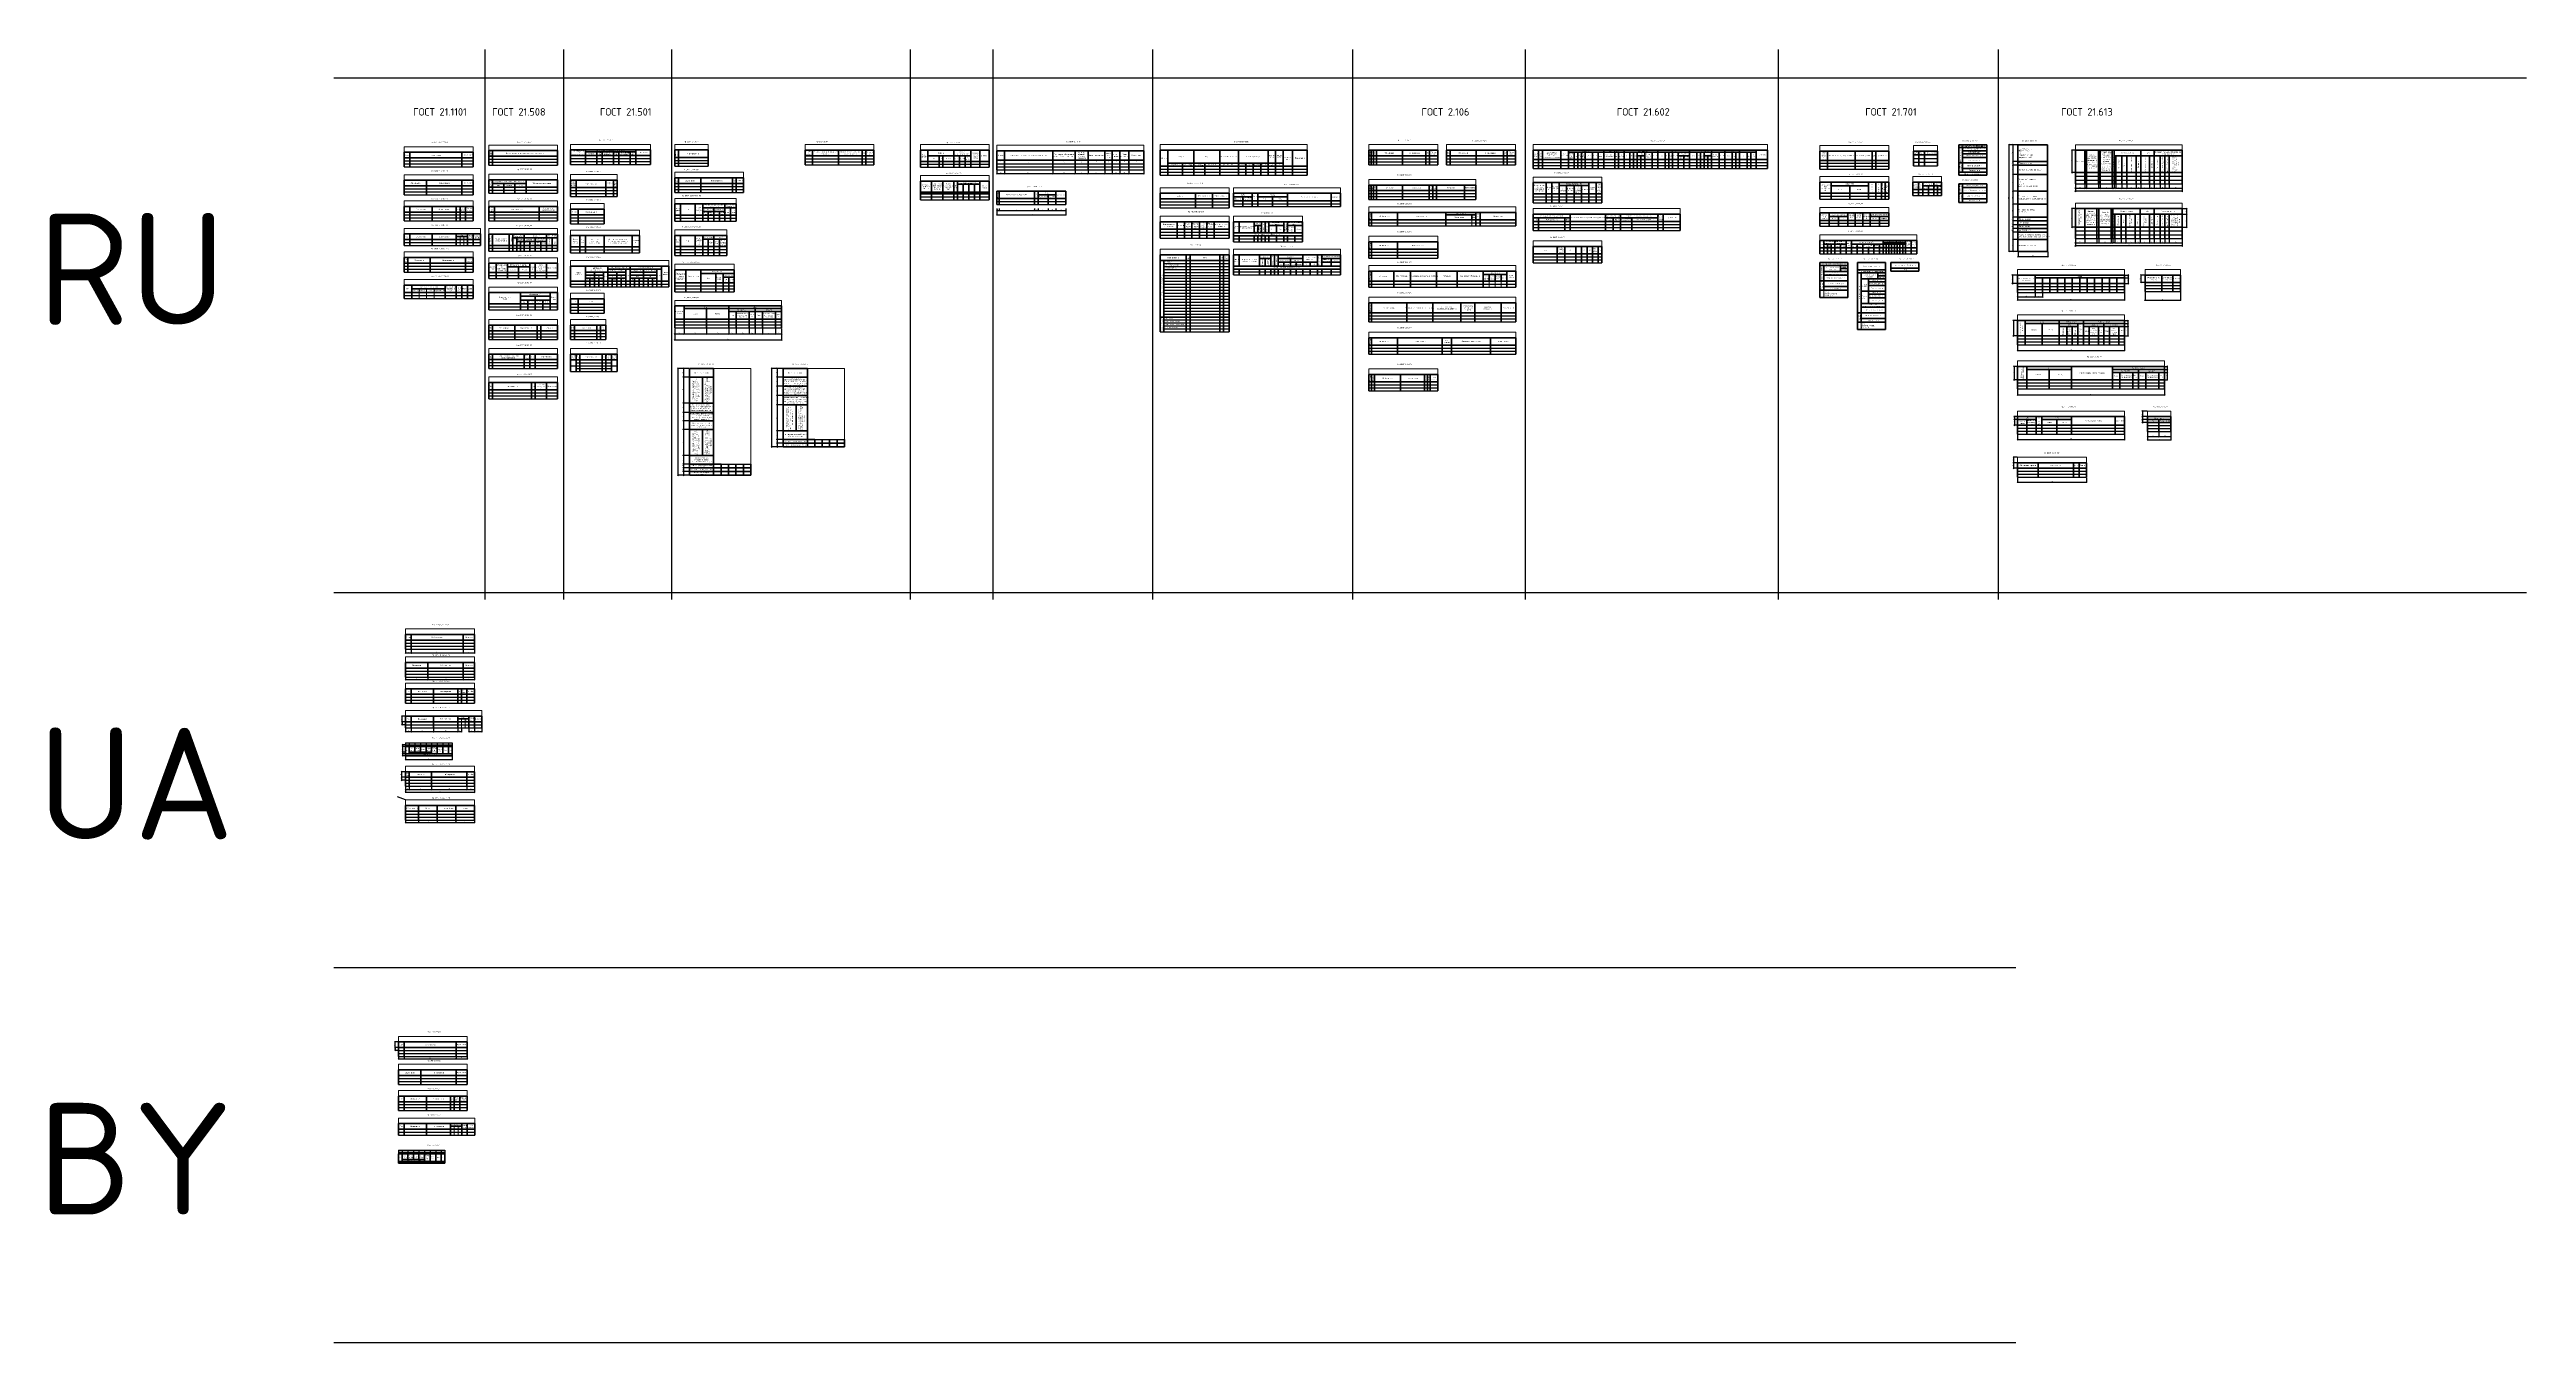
# Model space of a CAD drawing. Header units: millimetres. Extents: x 1497 to 8154, y -1970 to 1505.
import ezdxf

# ---------------------------------------------------------------- set-up
doc = ezdxf.new("R2010")
doc.units = ezdxf.units.MM
doc.styles.add('MpTextStyle', font='isocpeur.ttf')
doc.dimstyles.new('MpDimStyle', dxfattribs={"dimtxt": 2.5, "dimasz": 2.5, "dimexe": 1.25, "dimexo": 1.25, "dimtad": 1, "dimdec": 0, "dimdsep": 46, "dimtxsty": 'MpTextStyle', "dimblk": 'OBLIQUE', "dimcen": 2.5, "dimdle": 1.25, "dimadec": 0, "dimazin": 0, "dimtfac": 1, "dimtdec": 0, "dimtix": 1, "dimtmove": 2, "dimatfit": 3, "dimfxl": 1, "dimarcsym": 0})

# ---------------------------------------------------------------- blocks, each defined once
blk = doc.blocks.new('*T1')
at = {"color": 0, "linetype": 'ByBlock', "lineweight": 40, "transparency": 16777216}
for p, q in [((0, -15), (185, -15)), ((0, -15), (0, -54)), ((0, -30), (185, -30)), ((15, -15), (15, -54)), ((155, -15), (155, -54)), ((185, -15), (185, -54))]:
    blk.add_line(p, q, dxfattribs=at)
at = {"color": 0, "linetype": 'ByBlock', "lineweight": -2, "transparency": 16777216}
for p, q in [((0, -38), (185, -38)), ((0, -46), (185, -46)), ((0, -54), (185, -54))]:
    blk.add_line(p, q, dxfattribs=at)
at = {"layer": 'Defpoints', "color": 8, "linetype": 'ByBlock', "lineweight": 0, "transparency": 16777216}
for p, q in [((0, 0), (185, 0)), ((0, 0), (0, -15)), ((185, 0), (185, -15))]:
    blk.add_line(p, q, dxfattribs=at)
at = {"color": 0, "transparency": 16777216, "char_height": 3, "attachment_point": 5, "style": 'MpTextStyle'}
for s, insert, width in [('Лист', (7.5, -22.5), 15), ('Наименование', (85, -22.5), 140), ('Примечание', (170, -22.5), 30)]:
    blk.add_mtext(s, dxfattribs=dict(at, insert=insert, width=width))
blk = doc.blocks.new('*T2')
at = {"color": 0, "linetype": 'ByBlock', "lineweight": 40, "transparency": 16777216}
for p, q in [((0, -15), (185, -15)), ((0, -15), (0, -54)), ((0, -30), (185, -30)), ((60, -15), (60, -54)), ((155, -15), (155, -54)), ((185, -15), (185, -54))]:
    blk.add_line(p, q, dxfattribs=at)
at = {"color": 0, "linetype": 'ByBlock', "lineweight": -2, "transparency": 16777216}
for p, q in [((0, -38), (185, -38)), ((0, -46), (185, -46)), ((0, -54), (185, -54))]:
    blk.add_line(p, q, dxfattribs=at)
at = {"layer": 'Defpoints', "color": 8, "linetype": 'ByBlock', "lineweight": 0, "transparency": 16777216}
for p, q in [((0, 0), (185, 0)), ((0, 0), (0, -15)), ((185, 0), (185, -15))]:
    blk.add_line(p, q, dxfattribs=at)
at = {"color": 0, "transparency": 16777216, "char_height": 3, "attachment_point": 5, "style": 'MpTextStyle'}
for s, insert, width in [('Обозначение', (30, -22.5), 60), ('Наименование', (107.5, -22.5), 95), ('Примечание', (170, -22.5), 30)]:
    blk.add_mtext(s, dxfattribs=dict(at, insert=insert, width=width))
blk = doc.blocks.new('*T3')
at = {"color": 0, "linetype": 'ByBlock', "lineweight": 40, "transparency": 16777216}
for p, q in [((0, -15), (185, -15)), ((0, -15), (0, -54)), ((0, -30), (185, -30)), ((15, -15), (15, -54)), ((75, -15), (75, -54)), ((140, -15), (140, -54)), ((150, -15), (150, -54)), ((165, -15), (165, -54)), ((185, -15), (185, -54))]:
    blk.add_line(p, q, dxfattribs=at)
at = {"color": 0, "linetype": 'ByBlock', "lineweight": -2, "transparency": 16777216}
for p, q in [((0, -38), (185, -38)), ((0, -46), (185, -46)), ((0, -54), (185, -54))]:
    blk.add_line(p, q, dxfattribs=at)
at = {"layer": 'Defpoints', "color": 8, "linetype": 'ByBlock', "lineweight": 0, "transparency": 16777216}
for p, q in [((0, 0), (185, 0)), ((0, 0), (0, -15)), ((185, 0), (185, -15))]:
    blk.add_line(p, q, dxfattribs=at)
at = {"color": 0, "transparency": 16777216, "char_height": 3, "attachment_point": 5, "style": 'MpTextStyle'}
for s, insert, width in [('Поз.', (7.5, -22.5), 15), ('Обозначение', (45, -22.5), 60), ('Наименование', (107.5, -22.5), 65), ('Кол.', (145, -22.5), 10), ('Масса\\Pед.,кг', (157.5, -22.5), 15), ('Приме-\\Pчание', (175, -22.5), 20)]:
    blk.add_mtext(s, dxfattribs=dict(at, insert=insert, width=width))
blk = doc.blocks.new('*T4')
at = {"color": 0, "linetype": 'ByBlock', "lineweight": 40, "transparency": 16777216}
for p, q in [((0, -15), (205, -15)), ((0, -15), (0, -46)), ((0, -30), (205, -30)), ((15, -15), (15, -46)), ((75, -15), (75, -46)), ((140, -15), (140, -46)), ((140, -22), (170, -22)), ((170, -15), (170, -46)), ((185, -15), (185, -46)), ((205, -15), (205, -46))]:
    blk.add_line(p, q, dxfattribs=at)
at = {"color": 0, "linetype": 'ByBlock', "lineweight": -2, "transparency": 16777216}
for p, q in [((0, -38), (205, -38)), ((0, -46), (205, -46))]:
    blk.add_line(p, q, dxfattribs=at)
at = {"color": 0, "linetype": 'ByBlock', "lineweight": 20, "transparency": 16777216}
for p, q in [((150, -22), (150, -46)), ((160, -22), (160, -46))]:
    blk.add_line(p, q, dxfattribs=at)
at = {"layer": 'Defpoints', "color": 8, "linetype": 'ByBlock', "lineweight": 0, "transparency": 16777216}
for p, q in [((0, 0), (205, 0)), ((0, 0), (0, -15)), ((205, 0), (205, -15))]:
    blk.add_line(p, q, dxfattribs=at)
at = {"color": 0, "transparency": 16777216, "attachment_point": 5, "style": 'MpTextStyle'}
for s, insert, char_height, width in [('Поз.', (7.5, -22.5), 3, 15), ('Обозначение', (45, -22.5), 3, 60), ('Наименование', (107.5, -22.5), 3, 65), ('Кол.', (155, -18.5), 3, 30), ('Все-\\Pго', (165, -26), 2.5, 10), ('Масса\\Pед.,кг', (177.5, -22.5), 3, 15), ('Приме-\\Pчание', (195, -22.5), 3, 20)]:
    blk.add_mtext(s, dxfattribs=dict(at, insert=insert, char_height=char_height, width=width))
blk = doc.blocks.new('*T5')
at = {"color": 0, "linetype": 'ByBlock', "lineweight": 40, "transparency": 16777216}
for p, q in [((0, -15), (185, -15)), ((0, -15), (0, -54)), ((0, -30), (185, -30)), ((10, -15), (10, -54)), ((70, -15), (70, -54)), ((165, -15), (165, -54)), ((185, -15), (185, -54))]:
    blk.add_line(p, q, dxfattribs=at)
at = {"color": 0, "linetype": 'ByBlock', "lineweight": -2, "transparency": 16777216}
for p, q in [((0, -38), (185, -38)), ((0, -46), (185, -46)), ((0, -54), (185, -54))]:
    blk.add_line(p, q, dxfattribs=at)
at = {"layer": 'Defpoints', "color": 8, "linetype": 'ByBlock', "lineweight": 0, "transparency": 16777216}
for p, q in [((0, 0), (185, 0)), ((0, 0), (0, -15)), ((185, 0), (185, -15))]:
    blk.add_line(p, q, dxfattribs=at)
at = {"color": 0, "transparency": 16777216, "attachment_point": 5, "style": 'MpTextStyle'}
for s, insert, char_height, width in [('Номер тома', (5, -22.5), 2.5, 10), ('Обозначение', (40, -22.5), 3, 60), ('Наименование', (117.5, -22.5), 3, 95), ('Приме-\\Pчание', (175, -22.5), 3, 20)]:
    blk.add_mtext(s, dxfattribs=dict(at, insert=insert, char_height=char_height, width=width))
blk = doc.blocks.new('*T6')
at = {"color": 0, "linetype": 'ByBlock', "lineweight": 40, "transparency": 16777216}
for p, q in [((0, -15), (185, -15)), ((0, -15), (0, -51)), ((0, -35), (185, -35)), ((10, -15), (10, -51)), ((10, -25), (100, -25)), ((40, -25), (40, -51)), ((70, -25), (70, -51)), ((100, -15), (100, -51)), ((185, -15), (185, -51))]:
    blk.add_line(p, q, dxfattribs=at)
at = {"color": 0, "linetype": 'ByBlock', "lineweight": -2, "transparency": 16777216}
for p, q in [((0, -43), (185, -43)), ((0, -51), (185, -51))]:
    blk.add_line(p, q, dxfattribs=at)
at = {"layer": 'Defpoints', "color": 8, "linetype": 'ByBlock', "lineweight": 0, "transparency": 16777216}
for p, q in [((0, 0), (185, 0)), ((0, 0), (0, -15)), ((185, 0), (185, -15))]:
    blk.add_line(p, q, dxfattribs=at)
at = {"color": 0, "transparency": 16777216, "insert": (5, -25), "char_height": 3, "width": 20, "attachment_point": 5, "rotation": 90, "style": 'MpTextStyle'}
blk.add_mtext('Обозначе\\Pние сети', dxfattribs=at)
at = {"color": 0, "transparency": 16777216, "char_height": 3, "attachment_point": 5, "style": 'MpTextStyle'}
for s, insert, width in [('Координата сети или номер колодца', (55, -20), 90), ('оси', (25, -30), 30), ('начала', (55, -30), 30), ('конца', (85, -30), 30), ('Обозначение документа', (142.5, -25), 85)]:
    blk.add_mtext(s, dxfattribs=dict(at, insert=insert, width=width))
blk = doc.blocks.new('*T7')
at = {"color": 0, "linetype": 'ByBlock', "lineweight": 40, "transparency": 16777216}
for p, q in [((0, -15), (185, -15)), ((0, -15), (0, -61)), ((0, -45), (185, -45)), ((10, -15), (10, -61)), ((55, -15), (55, -61)), ((65, -15), (65, -61)), ((65, -25), (185, -25)), ((75, -25), (75, -61)), ((75, -35), (155, -35)), ((85, -35), (85, -61)), ((95, -15), (95, -61)), ((110, -35), (110, -61)), ((125, -25), (125, -61)), ((140, -35), (140, -61)), ((155, -15), (155, -61)), ((170, -25), (170, -61)), ((185, -15), (185, -61))]:
    blk.add_line(p, q, dxfattribs=at)
at = {"color": 0, "linetype": 'ByBlock', "lineweight": -2, "transparency": 16777216}
for p, q in [((0, -53), (185, -53)), ((0, -61), (185, -61))]:
    blk.add_line(p, q, dxfattribs=at)
at = {"layer": 'Defpoints', "color": 8, "linetype": 'ByBlock', "lineweight": 0, "transparency": 16777216}
for p, q in [((0, 0), (185, 0)), ((0, 0), (0, -15)), ((185, 0), (185, -15))]:
    blk.add_line(p, q, dxfattribs=at)
at = {"color": 0, "transparency": 16777216, "char_height": 3, "attachment_point": 5, "rotation": 90, "style": 'MpTextStyle'}
for s, insert, width in [('Номер\\Pна плане', (5, -30), 30), ('Этажность', (60, -30), 30), ('Зданий', (70, -35), 20), ('Здания', (162.5, -35), 20), ('Всего', (177.5, -35), 20)]:
    blk.add_mtext(s, dxfattribs=dict(at, insert=insert, width=width))
at = {"color": 0, "transparency": 16777216, "char_height": 3, "attachment_point": 5, "style": 'MpTextStyle'}
for s, insert, width in [('Наименование\\Pи обозначение', (32.5, -30), 45), ('Количество', (80, -20), 30), ('зда-\\Pния', (80, -40), 10), ('Квартир', (85, -30), 20), ('все-\\Pго', (90, -40), 10), ('зда-\\Pния', (102.5, -40), 15), ('застройки', (110, -30), 30), ('всего', (117.5, -40), 15), ('Площадь, м²', (125, -20), 60), ('общая норми-\\Pруемая', (140, -30), 30), ('зда-\\Pния', (132.5, -40), 15), ('всего', (147.5, -40), 15), ('Строительный объем, м³', (170, -20), 30)]:
    blk.add_mtext(s, dxfattribs=dict(at, insert=insert, width=width))
blk = doc.blocks.new('*T8')
at = {"color": 0, "linetype": 'ByBlock', "lineweight": 40, "transparency": 16777216}
for p, q in [((0, -15), (185, -15)), ((0, -15), (0, -56)), ((0, -40), (185, -40)), ((20, -15), (20, -56)), ((50, -15), (50, -56)), ((50, -25), (110, -25)), ((80, -25), (80, -56)), ((110, -15), (110, -56)), ((125, -15), (125, -56)), ((155, -15), (155, -56)), ((185, -15), (185, -56))]:
    blk.add_line(p, q, dxfattribs=at)
at = {"color": 0, "linetype": 'ByBlock', "lineweight": -2, "transparency": 16777216}
for p, q in [((0, -48), (185, -48)), ((0, -56), (185, -56))]:
    blk.add_line(p, q, dxfattribs=at)
at = {"layer": 'Defpoints', "color": 8, "linetype": 'ByBlock', "lineweight": 0, "transparency": 16777216}
for p, q in [((0, 0), (185, 0)), ((0, 0), (0, -15)), ((185, 0), (185, -15))]:
    blk.add_line(p, q, dxfattribs=at)
at = {"color": 0, "transparency": 16777216, "char_height": 3, "attachment_point": 5, "style": 'MpTextStyle'}
for s, insert, width in [('Вид соору-\\Pжения', (10, -27.5), 20), ('Координата\\Pоси\\Pили номер сооружения', (35, -27.5), 30), ('начала', (65, -32.5), 30), ('Координата (пикетаж)', (80, -20), 60), ('конца', (95, -32.5), 30), ('Длина,\\Pм', (117.5, -27.5), 15), ('Тип\\Pукрепления\\Pили конструкция', (140, -27.5), 30), ('Примечание', (170, -27.5), 30)]:
    blk.add_mtext(s, dxfattribs=dict(at, insert=insert, width=width))
blk = doc.blocks.new('*T9')
at = {"color": 0, "linetype": 'ByBlock', "lineweight": 40, "transparency": 16777216}
for p, q in [((0, -15), (185, -15)), ((0, -15), (0, -61)), ((0, -45), (185, -45)), ((85, -15), (85, -61)), ((85, -25), (165, -25)), ((85, -35), (165, -35)), ((105, -35), (105, -61)), ((125, -25), (125, -61)), ((145, -35), (145, -61)), ((165, -15), (165, -61)), ((185, -15), (185, -61))]:
    blk.add_line(p, q, dxfattribs=at)
at = {"color": 0, "linetype": 'ByBlock', "lineweight": -2, "transparency": 16777216}
for p, q in [((0, -53), (185, -53)), ((0, -61), (185, -61))]:
    blk.add_line(p, q, dxfattribs=at)
at = {"layer": 'Defpoints', "color": 8, "linetype": 'ByBlock', "lineweight": 0, "transparency": 16777216}
for p, q in [((0, 0), (185, 0)), ((0, 0), (0, -15)), ((185, 0), (185, -15))]:
    blk.add_line(p, q, dxfattribs=at)
at = {"color": 0, "transparency": 16777216, "char_height": 3, "attachment_point": 5, "style": 'MpTextStyle'}
for s, insert, width in [('Наименование\\Pгрунта', (42.5, -30), 85), ('Насыпь\\P(+)', (95, -40), 20), ('выемка\\P(-)', (115, -40), 20), ('Количество, м³', (125, -20), 80), ('Насыпь\\P(+)', (135, -40), 20), ('выемка\\P(-)', (155, -40), 20), ('Приме-\\Pчание', (175, -30), 20)]:
    blk.add_mtext(s, dxfattribs=dict(at, insert=insert, width=width))
blk = doc.blocks.new('*T10')
at = {"color": 0, "linetype": 'ByBlock', "lineweight": 40, "transparency": 16777216}
for p, q in [((0, -15), (185, -15)), ((0, -15), (0, -54)), ((0, -30), (185, -30)), ((10, -15), (10, -54)), ((70, -15), (70, -54)), ((130, -15), (130, -54)), ((140, -15), (140, -54)), ((185, -15), (185, -54))]:
    blk.add_line(p, q, dxfattribs=at)
at = {"color": 0, "linetype": 'ByBlock', "lineweight": -2, "transparency": 16777216}
for p, q in [((0, -38), (185, -38)), ((0, -46), (185, -46)), ((0, -54), (185, -54))]:
    blk.add_line(p, q, dxfattribs=at)
at = {"layer": 'Defpoints', "color": 8, "linetype": 'ByBlock', "lineweight": 0, "transparency": 16777216}
for p, q in [((0, 0), (185, 0)), ((0, 0), (0, -15)), ((185, 0), (185, -15))]:
    blk.add_line(p, q, dxfattribs=at)
at = {"color": 0, "transparency": 16777216, "attachment_point": 5, "style": 'MpTextStyle'}
for s, insert, char_height, width in [('Поз.', (5, -22.5), 2.5, 10), ('Обозначение', (40, -22.5), 3, 60), ('Наименование', (100, -22.5), 3, 60), ('Кол.', (135, -22.5), 3, 10), ('Примечание', (162.5, -22.5), 3, 45)]:
    blk.add_mtext(s, dxfattribs=dict(at, insert=insert, char_height=char_height, width=width))
blk = doc.blocks.new('*T11')
at = {"color": 0, "linetype": 'ByBlock', "lineweight": 40, "transparency": 16777216}
for p, q in [((0, -15), (185, -15)), ((0, -15), (0, -54)), ((0, -30), (185, -30)), ((10, -15), (10, -54)), ((95, -15), (95, -54)), ((110, -15), (110, -54)), ((125, -15), (125, -54)), ((185, -15), (185, -54))]:
    blk.add_line(p, q, dxfattribs=at)
at = {"color": 0, "linetype": 'ByBlock', "lineweight": -2, "transparency": 16777216}
for p, q in [((0, -38), (185, -38)), ((0, -46), (185, -46)), ((0, -54), (185, -54))]:
    blk.add_line(p, q, dxfattribs=at)
at = {"layer": 'Defpoints', "color": 8, "linetype": 'ByBlock', "lineweight": 0, "transparency": 16777216}
for p, q in [((0, 0), (185, 0)), ((0, 0), (0, -15)), ((185, 0), (185, -15))]:
    blk.add_line(p, q, dxfattribs=at)
at = {"color": 0, "transparency": 16777216, "attachment_point": 5, "style": 'MpTextStyle'}
for s, insert, char_height, width in [('Поз.', (5, -22.5), 2.5, 10), ('Наименование породы или\\Pвида насаждения', (52.5, -22.5), 3, 85), ('Воз-\\Pраст,\\Pлет', (102.5, -22.5), 3, 15), ('Кол.', (117.5, -22.5), 3, 15), ('Примечание', (155, -22.5), 3, 60)]:
    blk.add_mtext(s, dxfattribs=dict(at, insert=insert, char_height=char_height, width=width))
blk = doc.blocks.new('*T12')
at = {"color": 0, "linetype": 'ByBlock', "lineweight": 40, "transparency": 16777216}
for p, q in [((0, -15), (185, -15)), ((0, -15), (0, -59)), ((0, -35), (185, -35)), ((10, -15), (10, -59)), ((115, -15), (115, -59)), ((125, -15), (125, -59)), ((155, -15), (155, -59)), ((185, -15), (185, -59))]:
    blk.add_line(p, q, dxfattribs=at)
at = {"color": 0, "linetype": 'ByBlock', "lineweight": -2, "transparency": 16777216}
for p, q in [((0, -43), (185, -43)), ((0, -51), (185, -51)), ((0, -59), (185, -59))]:
    blk.add_line(p, q, dxfattribs=at)
at = {"layer": 'Defpoints', "color": 8, "linetype": 'ByBlock', "lineweight": 0, "transparency": 16777216}
for p, q in [((0, 0), (185, 0)), ((0, 0), (0, -15)), ((185, 0), (185, -15))]:
    blk.add_line(p, q, dxfattribs=at)
at = {"color": 0, "transparency": 16777216, "attachment_point": 5, "style": 'MpTextStyle'}
for s, insert, char_height, width in [('Поз.', (5, -25), 2.5, 10), ('Наименование', (62.5, -25), 3, 105), ('Тип', (120, -25), 3, 10), ('Площадь\\Pпокрытия,\\Pм²', (140, -25), 3, 30), ('Примечание', (170, -25), 3, 30)]:
    blk.add_mtext(s, dxfattribs=dict(at, insert=insert, char_height=char_height, width=width))
blk = doc.blocks.new('*T13')
at = {"color": 0, "linetype": 'ByBlock', "lineweight": 40, "transparency": 16777216}
for p, q in [((0, -15), (215, -15)), ((0, -15), (0, -54)), ((0, -30), (215, -30)), ((40, -15), (40, -54)), ((40, -20), (175, -20)), ((70, -20), (70, -54)), ((85, -20), (85, -54)), ((115, -20), (115, -54)), ((130, -20), (130, -54)), ((160, -20), (160, -54)), ((175, -15), (175, -54)), ((215, -15), (215, -54))]:
    blk.add_line(p, q, dxfattribs=at)
at = {"color": 0, "linetype": 'ByBlock', "lineweight": -2, "transparency": 16777216}
for p, q in [((0, -38), (215, -38)), ((0, -46), (215, -46)), ((0, -54), (215, -54))]:
    blk.add_line(p, q, dxfattribs=at)
at = {"layer": 'Defpoints', "color": 8, "linetype": 'ByBlock', "lineweight": 0, "transparency": 16777216}
for p, q in [((0, 0), (215, 0)), ((0, 0), (0, -15)), ((215, 0), (215, -15))]:
    blk.add_line(p, q, dxfattribs=at)
at = {"color": 0, "transparency": 16777216, "attachment_point": 5, "style": 'MpTextStyle'}
for s, insert, char_height, width in [('Наименование\\Pили\\Pномер помещения', (20, -22.5), 3, 40), ('Потолок', (55, -25), 3, 30), ('Вид отделки элементов интерьеров', (107.5, -17.5), 3, 135), ('Пло-\\Pщадь', (77.5, -25), 2.5, 15), ('Стены или перегородки', (100, -25), 2.5, 30), ('Пло-\\Pщадь', (122.5, -25), 2.5, 15), ('Низ стены или перегородок', (145, -25), 2.5, 30), ('Пло-\\Pщадь', (167.5, -25), 2.5, 15), ('Примечание', (195, -22.5), 3, 40)]:
    blk.add_mtext(s, dxfattribs=dict(at, insert=insert, char_height=char_height, width=width))
blk = doc.blocks.new('*T14')
at = {"color": 0, "linetype": 'ByBlock', "lineweight": 40, "transparency": 16777216}
for p, q in [((0, -15), (125, -15)), ((0, -15), (0, -59)), ((0, -35), (125, -35)), ((15, -15), (15, -59)), ((95, -15), (95, -59)), ((115, -15), (115, -59)), ((125, -15), (125, -59))]:
    blk.add_line(p, q, dxfattribs=at)
at = {"color": 0, "linetype": 'ByBlock', "lineweight": -2, "transparency": 16777216}
for p, q in [((0, -43), (125, -43)), ((0, -51), (125, -51)), ((0, -59), (125, -59))]:
    blk.add_line(p, q, dxfattribs=at)
at = {"layer": 'Defpoints', "color": 8, "linetype": 'ByBlock', "lineweight": 0, "transparency": 16777216}
for p, q in [((0, 0), (125, 0)), ((0, 0), (0, -15)), ((125, 0), (125, -15))]:
    blk.add_line(p, q, dxfattribs=at)
at = {"color": 0, "transparency": 16777216, "attachment_point": 5, "style": 'MpTextStyle'}
for s, insert, char_height, width in [('Номер поме-\\Pщения', (7.5, -25), 3, 15), ('Наименование', (55, -25), 3, 80), ('Площадь,\\Pм²', (105, -25), 3, 20), ('Кат. поме-\\Pще-\\Pния', (120, -25), 2.5, 10)]:
    blk.add_mtext(s, dxfattribs=dict(at, insert=insert, char_height=char_height, width=width))
blk = doc.blocks.new('*T15')
at = {"color": 0, "linetype": 'ByBlock', "lineweight": 40, "transparency": 16777216}
for p, q in [((0, -15), (90, -15)), ((0, -15), (0, -54)), ((0, -30), (90, -30)), ((20, -15), (20, -54)), ((90, -15), (90, -54))]:
    blk.add_line(p, q, dxfattribs=at)
at = {"color": 0, "linetype": 'ByBlock', "lineweight": -2, "transparency": 16777216}
for p, q in [((0, -38), (90, -38)), ((0, -46), (90, -46)), ((0, -54), (90, -54))]:
    blk.add_line(p, q, dxfattribs=at)
at = {"layer": 'Defpoints', "color": 8, "linetype": 'ByBlock', "lineweight": 0, "transparency": 16777216}
for p, q in [((0, 0), (90, 0)), ((0, 0), (0, -15)), ((90, 0), (90, -15))]:
    blk.add_line(p, q, dxfattribs=at)
at = {"color": 0, "transparency": 16777216, "char_height": 3, "attachment_point": 5, "style": 'MpTextStyle'}
for s, insert, width in [('Марка', (10, -22.5), 20), ('Схема сечения', (55, -22.5), 70)]:
    blk.add_mtext(s, dxfattribs=dict(at, insert=insert, width=width))
blk = doc.blocks.new('*T16')
at = {"color": 0, "linetype": 'ByBlock', "lineweight": 40, "transparency": 16777216}
for p, q in [((0, -15), (185, -15)), ((0, -15), (0, -61)), ((0, -45), (185, -45)), ((25, -15), (25, -61)), ((40, -15), (40, -61)), ((90, -15), (90, -61)), ((165, -15), (165, -61)), ((185, -15), (185, -61))]:
    blk.add_line(p, q, dxfattribs=at)
at = {"color": 0, "linetype": 'ByBlock', "lineweight": -2, "transparency": 16777216}
for p, q in [((0, -53), (185, -53)), ((0, -61), (185, -61))]:
    blk.add_line(p, q, dxfattribs=at)
at = {"layer": 'Defpoints', "color": 8, "linetype": 'ByBlock', "lineweight": 0, "transparency": 16777216}
for p, q in [((0, 0), (185, 0)), ((0, 0), (0, -15)), ((185, 0), (185, -15))]:
    blk.add_line(p, q, dxfattribs=at)
at = {"color": 0, "transparency": 16777216, "char_height": 3, "attachment_point": 5, "style": 'MpTextStyle'}
for s, insert, width in [('Номер\\Pпоме-\\Pщения', (12.5, -30), 25), ('Тип\\Pпола', (32.5, -30), 15), ('Схема пола\\Pили тип\\Pпола по серии', (65, -30), 50), ('Данные элементов пола\\P(Наименование, толщина,\\Pоснование и др.), мм', (127.5, -30), 75), ('Плошадь,\\Pм²', (175, -30), 20)]:
    blk.add_mtext(s, dxfattribs=dict(at, insert=insert, width=width))
blk = doc.blocks.new('*T17')
at = {"color": 0, "linetype": 'ByBlock', "lineweight": 40, "transparency": 16777216}
for p, q in [((0, -15), (264, -15)), ((0, -15), (0, -71)), ((0, -55), (264, -55)), ((40, -15), (40, -71)), ((40, -31), (148, -31)), ((40, -39), (88, -39)), ((40, -47), (88, -47)), ((52, -47), (52, -71)), ((64, -31), (64, -71)), ((76, -47), (76, -71)), ((88, -31), (88, -71)), ((100, -15), (100, -71)), ((100, -23), (244, -23)), ((100, -39), (148, -39)), ((100, -47), (148, -47)), ((112, -47), (112, -71)), ((124, -31), (124, -71)), ((136, -47), (136, -71)), ((148, -23), (148, -71)), ((160, -15), (160, -71)), ((160, -31), (232, -31)), ((160, -39), (232, -39)), ((160, -47), (232, -47)), ((172, -47), (172, -71)), ((184, -47), (184, -71)), ((196, -23), (196, -71)), ((208, -47), (208, -71)), ((220, -47), (220, -71)), ((232, -23), (232, -71)), ((244, -15), (244, -71)), ((264, -15), (264, -71))]:
    blk.add_line(p, q, dxfattribs=at)
at = {"color": 0, "linetype": 'ByBlock', "lineweight": -2, "transparency": 16777216}
for p, q in [((0, -63), (264, -63)), ((0, -71), (264, -71))]:
    blk.add_line(p, q, dxfattribs=at)
at = {"layer": 'Defpoints', "color": 8, "linetype": 'ByBlock', "lineweight": 0, "transparency": 16777216}
for p, q in [((0, 0), (264, 0)), ((0, 0), (0, -15)), ((264, 0), (264, -15))]:
    blk.add_line(p, q, dxfattribs=at)
at = {"color": 0, "transparency": 16777216, "attachment_point": 5, "style": 'MpTextStyle'}
for s, insert, char_height, width in [('Марка\\Pэлемента', (20, -35), 3, 40), ('%%C', (46, -51), 3, 12), ('ГОСТ', (52, -43), 3, 24), ('Итого', (58, -51), 2.5, 12), ('Напрягаемая\\Pарматура класса', (70, -23), 3, 60), ('%%C', (70, -51), 3, 12), ('ГОСТ', (76, -43), 3, 24), ('Итого', (82, -51), 2.5, 12), ('Всего', (94, -43), 3, 12), ('%%C', (106, -51), 3, 12), ('ГОСТ', (112, -43), 3, 24), ('Арматура класса', (124, -27), 3, 48), ('Изделия арматурные', (130, -19), 3, 60), ('Итого', (118, -51), 2.5, 12), ('%%C', (130, -51), 3, 12), ('ГОСТ', (136, -43), 3, 24), ('Итого', (142, -51), 2.5, 12), ('Всего', (154, -39), 3, 12), ('Арматура класса', (178, -27), 3, 36), ('%%C', (166, -51), 3, 12), ('ГОСТ', (178, -43), 3, 36), ('Изделия закладные', (202, -19), 3, 84), ('Итого', (190, -51), 2.5, 12), ('Прокат марки', (214, -27), 3, 36), ('ГОСТ', (214, -43), 3, 36), ('Итого', (226, -51), 2.5, 12), ('Всего', (238, -39), 3, 12), ('Общий\\Pрасход', (254, -35), 3, 20)]:
    blk.add_mtext(s, dxfattribs=dict(at, insert=insert, char_height=char_height, width=width))
blk = doc.blocks.new('*T18')
at = {"color": 0, "linetype": 'ByBlock', "lineweight": 40, "transparency": 16777216}
for p, q in [((0, -15), (90, -15)), ((0, -15), (0, -54)), ((0, -30), (90, -30)), ((20, -15), (20, -54)), ((90, -15), (90, -54))]:
    blk.add_line(p, q, dxfattribs=at)
at = {"color": 0, "linetype": 'ByBlock', "lineweight": -2, "transparency": 16777216}
for p, q in [((0, -38), (90, -38)), ((0, -46), (90, -46)), ((0, -54), (90, -54))]:
    blk.add_line(p, q, dxfattribs=at)
at = {"layer": 'Defpoints', "color": 8, "linetype": 'ByBlock', "lineweight": 0, "transparency": 16777216}
for p, q in [((0, 0), (90, 0)), ((0, 0), (0, -15)), ((90, 0), (90, -15))]:
    blk.add_line(p, q, dxfattribs=at)
at = {"color": 0, "transparency": 16777216, "char_height": 3, "attachment_point": 5, "style": 'MpTextStyle'}
for s, insert, width in [('Поз.', (10, -22.5), 20), ('Эскиз', (55, -22.5), 70)]:
    blk.add_mtext(s, dxfattribs=dict(at, insert=insert, width=width))
blk = doc.blocks.new('*T19')
at = {"color": 0, "linetype": 'ByBlock', "lineweight": 40, "transparency": 16777216}
for p, q in [((0, -15), (95, -15)), ((0, -15), (0, -54)), ((0, -30), (95, -30)), ((10, -15), (10, -54)), ((70, -15), (70, -54)), ((80, -15), (80, -54)), ((95, -15), (95, -54))]:
    blk.add_line(p, q, dxfattribs=at)
at = {"color": 0, "linetype": 'ByBlock', "lineweight": -2, "transparency": 16777216}
for p, q in [((0, -38), (95, -38)), ((0, -46), (95, -46)), ((0, -54), (95, -54))]:
    blk.add_line(p, q, dxfattribs=at)
at = {"layer": 'Defpoints', "color": 8, "linetype": 'ByBlock', "lineweight": 0, "transparency": 16777216}
for p, q in [((0, 0), (95, 0)), ((0, 0), (0, -15)), ((95, 0), (95, -15))]:
    blk.add_line(p, q, dxfattribs=at)
at = {"color": 0, "transparency": 16777216, "char_height": 3, "attachment_point": 5, "style": 'MpTextStyle'}
for s, insert, width in [('Поз.', (5, -22.5), 10), ('Наименование', (40, -22.5), 60), ('Кол.', (75, -22.5), 10), ('Масса\\Pед.,\\Pкг', (87.5, -22.5), 15)]:
    blk.add_mtext(s, dxfattribs=dict(at, insert=insert, width=width))
blk = doc.blocks.new('*T20')
at = {"color": 0, "linetype": 'ByBlock', "lineweight": 40, "transparency": 16777216}
for p, q in [((0, -15), (125, -15)), ((0, -15), (0, -62)), ((0, -30), (125, -30)), ((15, -15), (15, -62)), ((25, -15), (25, -62)), ((85, -15), (85, -62)), ((95, -15), (95, -62)), ((110, -15), (110, -62)), ((125, -15), (125, -62))]:
    blk.add_line(p, q, dxfattribs=at)
at = {"color": 0, "linetype": 'ByBlock', "lineweight": -2, "transparency": 16777216}
for p, q in [((0, -46), (125, -46)), ((0, -62), (125, -62)), ((15, -38), (110, -38)), ((15, -54), (110, -54))]:
    blk.add_line(p, q, dxfattribs=at)
at = {"layer": 'Defpoints', "color": 8, "linetype": 'ByBlock', "lineweight": 0, "transparency": 16777216}
for p, q in [((0, 0), (125, 0)), ((0, 0), (0, -15)), ((125, 0), (125, -15))]:
    blk.add_line(p, q, dxfattribs=at)
at = {"color": 0, "transparency": 16777216, "attachment_point": 5, "style": 'MpTextStyle'}
for s, insert, char_height, width in [('Марка\\Pизде-\\Pлия', (7.5, -22.5), 3, 15), ('Поз.\\Pдет.', (20, -22.5), 3, 10), ('Наименование', (55, -22.5), 3, 60), ('Кол.', (90, -22.5), 3, 10), ('Масса\\P1 дет.,\\Pкг', (102.5, -22.5), 3, 15), ('Масса\\Pизделия,\\Pкг', (117.5, -22.5), 2.5, 15)]:
    blk.add_mtext(s, dxfattribs=dict(at, insert=insert, char_height=char_height, width=width))
blk = doc.blocks.new('*T21')
at = {"color": 0, "linetype": 'ByBlock', "lineweight": 40, "transparency": 16777216}
for p, q in [((0, -15), (90, -15)), ((0, -15), (0, -59)), ((0, -35), (90, -35)), ((10, -15), (10, -59)), ((90, -15), (90, -59))]:
    blk.add_line(p, q, dxfattribs=at)
at = {"color": 0, "linetype": 'ByBlock', "lineweight": -2, "transparency": 16777216}
for p, q in [((0, -43), (90, -43)), ((0, -51), (90, -51)), ((0, -59), (90, -59))]:
    blk.add_line(p, q, dxfattribs=at)
at = {"layer": 'Defpoints', "color": 8, "linetype": 'ByBlock', "lineweight": 0, "transparency": 16777216}
for p, q in [((0, 0), (90, 0)), ((0, 0), (0, -15)), ((90, 0), (90, -15))]:
    blk.add_line(p, q, dxfattribs=at)
at = {"color": 0, "transparency": 16777216, "insert": (5, -25), "char_height": 3, "width": 20, "attachment_point": 5, "rotation": 90, "style": 'MpTextStyle'}
blk.add_mtext('Номер по плану', dxfattribs=at)
at = {"color": 0, "transparency": 16777216, "insert": (50, -25), "char_height": 3, "width": 80, "attachment_point": 5, "style": 'MpTextStyle'}
blk.add_mtext('Наименование', dxfattribs=at)
blk = doc.blocks.new('*T22')
at = {"color": 0, "linetype": 'ByBlock', "lineweight": 40, "transparency": 16777216}
for p, q in [((0, -15), (185, -15)), ((0, -15), (0, -54)), ((0, -30), (185, -30)), ((10, -15), (10, -54)), ((70, -15), (70, -54)), ((155, -15), (155, -54)), ((165, -15), (165, -54)), ((185, -15), (185, -54))]:
    blk.add_line(p, q, dxfattribs=at)
at = {"color": 0, "linetype": 'ByBlock', "lineweight": -2, "transparency": 16777216}
for p, q in [((0, -38), (185, -38)), ((0, -46), (185, -46)), ((0, -54), (185, -54))]:
    blk.add_line(p, q, dxfattribs=at)
at = {"layer": 'Defpoints', "color": 8, "linetype": 'ByBlock', "lineweight": 0, "transparency": 16777216}
for p, q in [((0, 0), (185, 0)), ((0, 0), (0, -15)), ((185, 0), (185, -15))]:
    blk.add_line(p, q, dxfattribs=at)
at = {"color": 0, "transparency": 16777216, "attachment_point": 5, "style": 'MpTextStyle'}
for s, insert, char_height, width in [('Поз.', (5, -22.5), 3, 10), ('Обозначение', (40, -22.5), 3, 60), ('Наименование', (112.5, -22.5), 3, 85), ('Кол.', (160, -22.5), 3, 10), ('Примечание', (175, -22.5), 2.5, 20)]:
    blk.add_mtext(s, dxfattribs=dict(at, insert=insert, char_height=char_height, width=width))
blk = doc.blocks.new('*T23')
at = {"color": 0, "linetype": 'ByBlock', "lineweight": 40, "transparency": 16777216}
for p, q in [((0, -15), (165, -15)), ((0, -15), (0, -61)), ((0, -45), (165, -45)), ((15, -15), (15, -61)), ((55, -15), (55, -61)), ((75, -15), (75, -61)), ((75, -25), (165, -25)), ((75, -35), (135, -35)), ((90, -35), (90, -61)), ((105, -25), (105, -61)), ((120, -35), (120, -61)), ((135, -15), (135, -61)), ((150, -25), (150, -61)), ((165, -15), (165, -61))]:
    blk.add_line(p, q, dxfattribs=at)
at = {"color": 0, "linetype": 'ByBlock', "lineweight": -2, "transparency": 16777216}
for p, q in [((0, -53), (165, -53)), ((0, -61), (165, -61))]:
    blk.add_line(p, q, dxfattribs=at)
at = {"layer": 'Defpoints', "color": 8, "linetype": 'ByBlock', "lineweight": 0, "transparency": 16777216}
for p, q in [((0, 0), (165, 0)), ((0, 0), (0, -15)), ((165, 0), (165, -15))]:
    blk.add_line(p, q, dxfattribs=at)
at = {"color": 0, "transparency": 16777216, "attachment_point": 5, "style": 'MpTextStyle'}
for s, insert, char_height, width in [('Номер щитка', (7.5, -30), 3, 15), ('Тип', (35, -30), 3, 40), ('Установ-\\Pленная мощность, квт', (65, -30), 2.5, 20), ('Однополюсные', (90, -30), 3, 30), ('Заня-\\Pтые', (82.5, -40), 2.5, 15), ('Номера автоматических выключателей', (105, -20), 3, 60), ('Резерв-\\Pные', (97.5, -40), 2.5, 15), ('Трехполюсные', (120, -30), 3, 30), ('Заня-\\Pтые', (112.5, -40), 2.5, 15), ('Резерв-\\Pные', (127.5, -40), 2.5, 15), ('На вводе', (142.5, -35), 3, 15), ('Ток расце-\\Pпителя, А', (150, -20), 3, 30), ('На линиях', (157.5, -35), 3, 15)]:
    blk.add_mtext(s, dxfattribs=dict(at, insert=insert, char_height=char_height, width=width))
blk = doc.blocks.new('*T24')
at = {"color": 0, "linetype": 'ByBlock', "lineweight": 40, "transparency": 16777216}
for p, q in [((0, -15), (140, -15)), ((0, -15), (0, -69)), ((0, -45), (140, -45)), ((15, -15), (15, -69)), ((55, -15), (55, -69)), ((75, -15), (75, -69)), ((75, -25), (140, -25)), ((90, -25), (90, -69)), ((105, -15), (105, -69)), ((120, -25), (120, -69)), ((140, -15), (140, -69))]:
    blk.add_line(p, q, dxfattribs=at)
at = {"color": 0, "linetype": 'ByBlock', "lineweight": -2, "transparency": 16777216}
for p, q in [((0, -53), (140, -53)), ((0, -61), (140, -61)), ((0, -69), (140, -69))]:
    blk.add_line(p, q, dxfattribs=at)
at = {"layer": 'Defpoints', "color": 8, "linetype": 'ByBlock', "lineweight": 0, "transparency": 16777216}
for p, q in [((0, 0), (140, 0)), ((0, 0), (0, -15)), ((140, 0), (140, -15))]:
    blk.add_line(p, q, dxfattribs=at)
at = {"color": 0, "transparency": 16777216, "attachment_point": 5, "style": 'MpTextStyle'}
for s, insert, char_height, width in [('Номер щитка', (7.5, -30), 3, 15), ('Тип', (35, -30), 3, 40), ('Установ-\\Pленная мощность, кВт', (65, -30), 3, 20), ('Занятые', (82.5, -35), 2.5, 15), ('Номера групп', (90, -20), 3, 30), ('Резерв-\\Pные', (97.5, -35), 2.5, 15), ('Аппарат на воде', (112.5, -35), 2.5, 15), ('Ток, А', (122.5, -20), 3, 35), ('Плавкие вставки предохра-\\Pнителей', (130, -35), 2.5, 20)]:
    blk.add_mtext(s, dxfattribs=dict(at, insert=insert, char_height=char_height, width=width))
blk = doc.blocks.new('*T25')
at = {"color": 0, "linetype": 'ByBlock', "lineweight": 40, "transparency": 16777216}
for p, q in [((0, -15), (160, -15)), ((0, -15), (0, -74)), ((0, -50), (160, -50)), ((30, -15), (30, -74)), ((70, -15), (70, -74)), ((70, -25), (160, -25)), ((110, -25), (110, -74)), ((130, -25), (130, -74)), ((130, -35), (160, -35)), ((145, -35), (145, -74)), ((160, -15), (160, -74))]:
    blk.add_line(p, q, dxfattribs=at)
at = {"color": 0, "linetype": 'ByBlock', "lineweight": -2, "transparency": 16777216}
for p, q in [((0, -58), (160, -58)), ((0, -66), (160, -66)), ((0, -74), (160, -74))]:
    blk.add_line(p, q, dxfattribs=at)
at = {"layer": 'Defpoints', "color": 8, "linetype": 'ByBlock', "lineweight": 0, "transparency": 16777216}
for p, q in [((0, 0), (160, 0)), ((0, 0), (0, -15)), ((160, 0), (160, -15))]:
    blk.add_line(p, q, dxfattribs=at)
at = {"color": 0, "transparency": 16777216, "attachment_point": 5, "style": 'MpTextStyle'}
for s, insert, char_height, width in [('Номер щитка обслуживаемого комплектной конденсаторной установкой', (15, -32.5), 2.5, 30), ('Тип установки', (50, -32.5), 3, 40), ('Тип', (90, -37.5), 3, 40), ('Конденсаторы', (115, -20), 3, 90), ('Мощность квар', (120, -37.5), 3, 20), ('Заня-\\Pтых', (137.5, -42.5), 2.5, 15), ('Количество', (145, -30), 3, 30), ('Резерв-\\Pных', (152.5, -42.5), 2.5, 15)]:
    blk.add_mtext(s, dxfattribs=dict(at, insert=insert, char_height=char_height, width=width))
blk = doc.blocks.new('*T26')
at = {"color": 0, "linetype": 'ByBlock', "lineweight": 40, "transparency": 16777216}
for p, q in [((0, -15), (185, -15)), ((0, -15), (0, -54)), ((0, -30), (185, -30)), ((20, -15), (20, -54)), ((90, -15), (90, -54)), ((153, -15), (153, -54)), ((163, -15), (163, -54)), ((185, -15), (185, -54))]:
    blk.add_line(p, q, dxfattribs=at)
at = {"color": 0, "linetype": 'ByBlock', "lineweight": -2, "transparency": 16777216}
for p, q in [((0, -38), (185, -38)), ((0, -46), (185, -46)), ((0, -54), (185, -54))]:
    blk.add_line(p, q, dxfattribs=at)
at = {"layer": 'Defpoints', "color": 8, "linetype": 'ByBlock', "lineweight": 0, "transparency": 16777216}
for p, q in [((0, 0), (185, 0)), ((0, 0), (0, -15)), ((185, 0), (185, -15))]:
    blk.add_line(p, q, dxfattribs=at)
at = {"color": 0, "transparency": 16777216, "char_height": 3, "attachment_point": 5, "style": 'MpTextStyle'}
for s, insert, width in [('№ цвета по проекту', (10, -22.5), 20), ('Наименование и обозначение материала', (55, -22.5), 70), ('Наименование и номера эталонов цвета', (121.5, -22.5), 63), ('Кол.', (158, -22.5), 10), ('Примеча-\\Pние', (174, -22.5), 22)]:
    blk.add_mtext(s, dxfattribs=dict(at, insert=insert, width=width))
blk = doc.blocks.new('*T27')
at = {"color": 0, "linetype": 'ByBlock', "lineweight": 40, "transparency": 16777216}
for p, q in [((0, -15), (185, -15)), ((0, -15), (0, -61)), ((0, -45), (185, -45)), ((20, -15), (20, -61)), ((20, -30), (135, -30)), ((50, -30), (50, -61)), ((60, -30), (60, -61)), ((90, -15), (90, -61)), ((105, -30), (105, -61)), ((120, -30), (120, -61)), ((135, -15), (135, -61)), ((160, -15), (160, -61)), ((185, -15), (185, -61))]:
    blk.add_line(p, q, dxfattribs=at)
at = {"color": 0, "linetype": 'ByBlock', "lineweight": -2, "transparency": 16777216}
for p, q in [((0, -53), (185, -53)), ((0, -61), (185, -61))]:
    blk.add_line(p, q, dxfattribs=at)
at = {"layer": 'Defpoints', "color": 8, "linetype": 'ByBlock', "lineweight": 0, "transparency": 16777216}
for p, q in [((0, 0), (185, 0)), ((0, 0), (0, -15)), ((185, 0), (185, -15))]:
    blk.add_line(p, q, dxfattribs=at)
at = {"color": 0, "transparency": 16777216, "char_height": 3, "attachment_point": 5, "style": 'MpTextStyle'}
for s, insert, width in [('Марка элемента', (10, -30), 20), ('эскиз', (35, -37.5), 30), ('Сечение', (55, -22.5), 70), ('поз.', (55, -37.5), 10), ('состав', (75, -37.5), 30), ('А, кН', (97.5, -37.5), 15), ('Уcилие\\Pдля прикрепления', (112.5, -22.5), 45), ('N, кН', (112.5, -37.5), 15), ('М,\\PкН*м', (127.5, -37.5), 15), ('Наимено-\\Pвание или марка металла', (147.5, -30), 25), ('Примечание', (172.5, -30), 25)]:
    blk.add_mtext(s, dxfattribs=dict(at, insert=insert, width=width))
blk = doc.blocks.new('*T28')
at = {"color": 0, "linetype": 'ByBlock', "lineweight": 40, "transparency": 16777216}
for p, q in [((0, -15), (185, -15)), ((0, -15), (0, -65)), ((0, -45), (185, -45)), ((0, -49), (185, -49)), ((30, -15), (30, -65)), ((60, -15), (60, -65)), ((90, -15), (90, -65)), ((100, -15), (100, -65)), ((100, -23), (160, -23)), ((115, -23), (115, -65)), ((130, -23), (130, -65)), ((145, -23), (145, -65)), ((160, -15), (160, -65)), ((185, -15), (185, -65))]:
    blk.add_line(p, q, dxfattribs=at)
at = {"color": 0, "linetype": 'ByBlock', "lineweight": -2, "transparency": 16777216}
for p, q in [((0, -57), (185, -57)), ((0, -65), (185, -65))]:
    blk.add_line(p, q, dxfattribs=at)
at = {"layer": 'Defpoints', "color": 8, "linetype": 'ByBlock', "lineweight": 0, "transparency": 16777216}
for p, q in [((0, 0), (185, 0)), ((0, 0), (0, -15)), ((185, 0), (185, -15))]:
    blk.add_line(p, q, dxfattribs=at)
at = {"color": 0, "transparency": 16777216, "attachment_point": 5, "style": 'MpTextStyle'}
for s, insert, char_height, width in [('Наименование профиля\\PГОСТ, ТУ', (15, -30), 3, 30), ('1', (15, -47), 2.5, 30), ('Наименование или марка металла\\PГОСТ, ТУ', (45, -30), 3, 30), ('2', (45, -47), 2.5, 30), ('Номер\\Pили размеры профиля,\\Pмм', (75, -30), 3, 30), ('3', (75, -47), 2.5, 30), ('№ п.п.', (95, -30), 3, 10), ('4', (95, -47), 2.5, 10), ('5', (107.5, -47), 2.5, 15), ('Масса металла по\\Pэлементам конструкций, т', (130, -19), 2.5, 60), ('6', (122.5, -47), 2.5, 15), ('7', (137.5, -47), 2.5, 15), ('8', (152.5, -47), 2.5, 15), ('Общая\\Pмасса', (172.5, -30), 3, 25), ('9', (172.5, -47), 2.5, 25)]:
    blk.add_mtext(s, dxfattribs=dict(at, insert=insert, char_height=char_height, width=width))
blk = doc.blocks.new('*T29')
at = {"color": 0, "linetype": 'ByBlock', "lineweight": 40, "transparency": 16777216}
for p, q in [((0, -15), (185, -15)), ((0, -15), (0, -51)), ((0, -35), (185, -35)), ((20, -15), (20, -51)), ((20, -25), (110, -25)), ((110, -15), (110, -51)), ((140, -15), (140, -51)), ((155, -15), (155, -51)), ((170, -15), (170, -51)), ((185, -15), (185, -51))]:
    blk.add_line(p, q, dxfattribs=at)
at = {"color": 0, "linetype": 'ByBlock', "lineweight": -2, "transparency": 16777216}
for p, q in [((0, -43), (185, -43)), ((0, -51), (185, -51))]:
    blk.add_line(p, q, dxfattribs=at)
at = {"color": 0, "linetype": 'ByBlock', "lineweight": 20, "transparency": 16777216}
for p, q in [((40, -25), (40, -51)), ((60, -25), (60, -51)), ((80, -25), (80, -51))]:
    blk.add_line(p, q, dxfattribs=at)
at = {"layer": 'Defpoints', "color": 8, "linetype": 'ByBlock', "lineweight": 0, "transparency": 16777216}
for p, q in [((0, 0), (185, 0)), ((0, 0), (0, -15)), ((185, 0), (185, -15))]:
    blk.add_line(p, q, dxfattribs=at)
at = {"color": 0, "transparency": 16777216, "attachment_point": 5, "style": 'MpTextStyle'}
for s, insert, char_height, width in [('Изм.', (10, -25), 3, 20), ('измененных', (30, -30), 2.5, 20), ('замененных', (50, -30), 2.5, 20), ('Номер листов (страниц)', (65, -20), 3, 90), ('новых', (70, -30), 2.5, 20), ('аннулированных', (95, -30), 2.5, 30), ('Всего листов (страниц) в док.', (125, -25), 3, 30), ('Номер док.', (147.5, -25), 3, 15), ('Подп.', (162.5, -25), 3, 15), ('Дата', (177.5, -25), 3, 15)]:
    blk.add_mtext(s, dxfattribs=dict(at, insert=insert, char_height=char_height, width=width))
blk = doc.blocks.new('*T30')
at = {"color": 0, "linetype": 'ByBlock', "lineweight": 40, "transparency": 16777216}
for p, q in [((0, -15), (395, -15)), ((0, -15), (0, -82)), ((0, -58), (395, -58)), ((20, -15), (20, -82)), ((20, -50), (330, -50)), ((60, -50), (60, -82)), ((90, -15), (90, -82)), ((120, -50), (120, -82)), ((160, -15), (160, -82)), ((210, -15), (210, -82)), ((230, -50), (230, -82)), ((250, -50), (250, -82)), ((270, -50), (270, -82)), ((290, -15), (290, -82)), ((310, -15), (310, -82)), ((330, -15), (330, -82)), ((355, -15), (355, -82)), ((395, -15), (395, -82))]:
    blk.add_line(p, q, dxfattribs=at)
at = {"color": 0, "linetype": 'ByBlock', "lineweight": -2, "transparency": 16777216}
for p, q in [((0, -66), (395, -66)), ((0, -74), (395, -74)), ((0, -82), (395, -82))]:
    blk.add_line(p, q, dxfattribs=at)
at = {"layer": 'Defpoints', "color": 8, "linetype": 'ByBlock', "lineweight": 0, "transparency": 16777216}
for p, q in [((0, 0), (395, 0)), ((0, 0), (0, -15)), ((395, 0), (395, -15))]:
    blk.add_line(p, q, dxfattribs=at)
at = {"color": 0, "transparency": 16777216, "attachment_point": 5, "style": 'MpTextStyle'}
for s, insert, char_height, width in [('№ каб.', (10, -36.5), 3, 20), ('Устройство', (40, -54), 3, 40), ('Откуда', (55, -32.5), 3, 70), ('Эл-т соед.', (75, -54), 3, 30), ('Эл-т соед.', (105, -54), 3, 30), ('Куда', (125, -32.5), 3, 70), ('Устройство', (140, -54), 3, 40), ('Марка кабеля, провода', (185, -32.5), 3, 50), ('(децим. номер)', (185, -54), 3, 50), ('в коробе', (220, -54), 3, 20), ('по мет.кон.', (240, -54), 2.5, 20), ('Способ прокладки', (250, -32.5), 3, 80), ('по стене', (260, -54), 3, 20), ('по лотку', (280, -54), 3, 20), ('Кол-во кусков', (300, -32.5), 3, 20), ('шт.', (300, -54), 3, 20), ('Общая длина', (320, -32.5), 3, 20), ('м', (320, -54), 3, 20), ('Наименов-\\Pание', (342.5, -36.5), 3, 25), ('Примечание', (375, -36.5), 3, 40)]:
    blk.add_mtext(s, dxfattribs=dict(at, insert=insert, char_height=char_height, width=width))
blk = doc.blocks.new('*T31')
at = {"color": 0, "linetype": 'ByBlock', "lineweight": 40, "transparency": 16777216}
for p, q in [((0, -15), (185, -15)), ((0, -15), (0, -54)), ((0, -30), (185, -30)), ((95, -15), (95, -54)), ((140, -15), (140, -54)), ((185, -15), (185, -54))]:
    blk.add_line(p, q, dxfattribs=at)
at = {"color": 0, "linetype": 'ByBlock', "lineweight": -2, "transparency": 16777216}
for p, q in [((0, -38), (185, -38)), ((0, -46), (185, -46)), ((0, -54), (185, -54))]:
    blk.add_line(p, q, dxfattribs=at)
at = {"layer": 'Defpoints', "color": 8, "linetype": 'ByBlock', "lineweight": 0, "transparency": 16777216}
for p, q in [((0, 0), (185, 0)), ((0, 0), (0, -15)), ((185, 0), (185, -15))]:
    blk.add_line(p, q, dxfattribs=at)
at = {"color": 0, "transparency": 16777216, "char_height": 3, "attachment_point": 5, "style": 'MpTextStyle'}
for s, insert, width in [('Тип кабеля', (47.5, -22.5), 95), ('Кол. кусков, шт.', (117.5, -22.5), 45), ('Общая длина, м.', (162.5, -22.5), 45)]:
    blk.add_mtext(s, dxfattribs=dict(at, insert=insert, width=width))
blk = doc.blocks.new('*T32')
at = {"color": 0, "linetype": 'ByBlock', "lineweight": 40, "transparency": 16777216}
for p, q in [((0, -15), (185, -15)), ((0, -15), (0, -59)), ((0, -35), (185, -35)), ((45, -15), (45, -59)), ((65, -15), (65, -59)), ((85, -15), (85, -59)), ((105, -15), (105, -59)), ((125, -15), (125, -59)), ((145, -15), (145, -59)), ((185, -15), (185, -59))]:
    blk.add_line(p, q, dxfattribs=at)
at = {"color": 0, "linetype": 'ByBlock', "lineweight": -2, "transparency": 16777216}
for p, q in [((0, -43), (185, -43)), ((0, -51), (185, -51)), ((0, -59), (185, -59))]:
    blk.add_line(p, q, dxfattribs=at)
at = {"layer": 'Defpoints', "color": 8, "linetype": 'ByBlock', "lineweight": 0, "transparency": 16777216}
for p, q in [((0, 0), (185, 0)), ((0, 0), (0, -15)), ((185, 0), (185, -15))]:
    blk.add_line(p, q, dxfattribs=at)
at = {"color": 0, "transparency": 16777216, "attachment_point": 5, "style": 'MpTextStyle'}
for s, insert, char_height, width in [('Наименование потребителя', (22.5, -25), 3, 45), ('Кол-во, шт', (55, -25), 3, 20), ('Ток потр. в деж. режиме, мА', (75, -25), 2.5, 18), ('Ток потр. в режиме тревоги, мА', (95, -25), 2.5, 18), ('Общее потр. в деж. режиме, мА', (115, -25), 2.5, 18), ('Общ. потр. в режиме тревоги, мА', (135, -25), 2.5, 18), ('Тип, марка блока питания', (165, -25), 3, 40)]:
    blk.add_mtext(s, dxfattribs=dict(at, insert=insert, char_height=char_height, width=width))
blk = doc.blocks.new('*T33')
at = {"color": 0, "linetype": 'ByBlock', "lineweight": 40, "transparency": 16777216}
for p, q in [((0, -15), (287, -15)), ((0, -15), (0, -51)), ((0, -25), (50, -25)), ((0, -35), (287, -35)), ((25, -25), (25, -51)), ((50, -15), (50, -51)), ((65, -15), (65, -51)), ((65, -25), (145, -25)), ((105, -25), (105, -51)), ((145, -15), (145, -51)), ((262, -15), (262, -51)), ((287, -15), (287, -51))]:
    blk.add_line(p, q, dxfattribs=at)
at = {"color": 0, "linetype": 'ByBlock', "lineweight": -2, "transparency": 16777216}
for p, q in [((0, -43), (287, -43)), ((0, -51), (287, -51))]:
    blk.add_line(p, q, dxfattribs=at)
at = {"layer": 'Defpoints', "color": 8, "linetype": 'ByBlock', "lineweight": 0, "transparency": 16777216}
for p, q in [((0, 0), (287, 0)), ((0, 0), (0, -15)), ((287, 0), (287, -15))]:
    blk.add_line(p, q, dxfattribs=at)
at = {"color": 0, "transparency": 16777216, "attachment_point": 5, "style": 'MpTextStyle'}
for s, insert, char_height, width in [('Обозначение', (12.5, -30), 2.5, 25), ('Труба', (25, -20), 3, 50), ('Диаметр по стандарту, мм', (37.5, -30), 2.5, 25), ('Длина, м', (57.5, -25), 3, 15), ('Начало', (85, -30), 2.5, 40), ('Трасса', (105, -20), 3, 80), ('Конец', (125, -30), 2.5, 40), ('Участок трассы трубы', (203.5, -25), 3, 117), ('Примечание', (274.5, -25), 3, 25)]:
    blk.add_mtext(s, dxfattribs=dict(at, insert=insert, char_height=char_height, width=width))
blk = doc.blocks.new('*T34')
at = {"color": 0, "linetype": 'ByBlock', "lineweight": 40, "transparency": 16777216}
for p, q in [((0, -15), (185, -15)), ((0, -15), (0, -69)), ((0, -45), (185, -45)), ((0, -53), (185, -53)), ((15, -15), (15, -45)), ((15, -53), (15, -69)), ((55, -15), (55, -45)), ((55, -25), (75, -25)), ((55, -53), (55, -69)), ((65, -25), (65, -45)), ((65, -53), (65, -69)), ((75, -15), (75, -45)), ((75, -53), (75, -69)), ((85, -15), (85, -45)), ((85, -53), (85, -69)), ((95, -15), (95, -45)), ((95, -25), (135, -25)), ((95, -53), (95, -69)), ((115, -25), (115, -45)), ((115, -53), (115, -69)), ((135, -15), (135, -45)), ((135, -53), (135, -69)), ((145, -15), (145, -45)), ((145, -25), (185, -25)), ((145, -53), (145, -69)), ((165, -25), (165, -45)), ((165, -53), (165, -69)), ((185, -15), (185, -69))]:
    blk.add_line(p, q, dxfattribs=at)
at = {"color": 0, "linetype": 'ByBlock', "lineweight": -2, "transparency": 16777216}
for p, q in [((0, -61), (185, -61)), ((0, -69), (185, -69))]:
    blk.add_line(p, q, dxfattribs=at)
at = {"layer": 'Defpoints', "color": 8, "linetype": 'ByBlock', "lineweight": 0, "transparency": 16777216}
for p, q in [((0, 0), (185, 0)), ((0, 0), (0, -15)), ((185, 0), (185, -15))]:
    blk.add_line(p, q, dxfattribs=at)
at = {"color": 0, "transparency": 16777216, "char_height": 2.5, "attachment_point": 5, "style": 'MpTextStyle'}
for s, insert, width in [('Номер станции', (7.5, -30), 15), ('Наименование и место размещения станции', (35, -30), 40), ('Высота', (65, -20), 20), ('БС, тип, пропускная способность, частота.', (92.5, -49), 185), ('С.Ш.', (105, -35), 20), ('Географические координаты', (115, -20), 40), ('В.Д.', (125, -35), 20), ('Технические параметры оборуд.', (165, -20), 40), ('Мощность передат-\\Pчика', (155, -35), 20), ('КУ, дБи', (175, -35), 20)]:
    blk.add_mtext(s, dxfattribs=dict(at, insert=insert, width=width))
at = {"color": 0, "transparency": 16777216, "char_height": 2.5, "attachment_point": 5, "rotation": 90, "style": 'MpTextStyle'}
for s, insert, width in [('Опоры, м', (60, -35), 20), ('Подвеса антенн, м', (70, -35), 20), ('Азимут, град.', (80, -30), 30), ('Расстояние, км', (90, -30), 30), ('Высота отм. земли, м', (140, -30), 30)]:
    blk.add_mtext(s, dxfattribs=dict(at, insert=insert, width=width))
blk = doc.blocks.new('*T35')
at = {"color": 0, "linetype": 'ByBlock', "lineweight": 40, "transparency": 16777216}
for p, q in [((0, -15), (287, -15)), ((0, -15), (0, -69)), ((0, -45), (287, -45)), ((0, -53), (287, -53)), ((15, -15), (15, -45)), ((15, -53), (15, -69)), ((70, -15), (70, -45)), ((70, -25), (100, -25)), ((70, -53), (70, -69)), ((85, -25), (85, -45)), ((85, -53), (85, -69)), ((100, -15), (100, -45)), ((100, -53), (100, -69)), ((110, -15), (110, -45)), ((110, -53), (110, -69)), ((120, -15), (120, -45)), ((120, -25), (186, -25)), ((120, -35), (226, -35)), ((120, -53), (120, -69)), ((135, -35), (135, -45)), ((135, -53), (135, -69)), ((153, -25), (153, -45)), ((153, -53), (153, -69)), ((168, -35), (168, -45)), ((168, -53), (168, -69)), ((186, -15), (186, -45)), ((186, -53), (186, -69)), ((206, -35), (206, -45)), ((206, -53), (206, -69)), ((226, -15), (226, -45)), ((226, -53), (226, -69)), ((237, -15), (237, -45)), ((237, -25), (287, -25)), ((237, -35), (287, -35)), ((237, -53), (237, -69)), ((262, -25), (262, -45)), ((262, -53), (262, -69)), ((287, -15), (287, -69))]:
    blk.add_line(p, q, dxfattribs=at)
at = {"color": 0, "linetype": 'ByBlock', "lineweight": -2, "transparency": 16777216}
for p, q in [((0, -61), (287, -61)), ((0, -69), (287, -69))]:
    blk.add_line(p, q, dxfattribs=at)
at = {"layer": 'Defpoints', "color": 8, "linetype": 'ByBlock', "lineweight": 0, "transparency": 16777216}
for p, q in [((0, 0), (287, 0)), ((0, 0), (0, -15)), ((287, 0), (287, -15))]:
    blk.add_line(p, q, dxfattribs=at)
at = {"color": 0, "transparency": 16777216, "char_height": 2.5, "attachment_point": 5, "style": 'MpTextStyle'}
for s, insert, width in [('Номер станции', (7.5, -30), 15), ('Наименование и место размещения станции', (42.5, -30), 55), ('Высота', (85, -20), 30), ('БС, тип, пропускная способность, частота.', (143.5, -49), 287), ('Прием', (127.5, -40), 15), ('Поляризация', (136.5, -30), 33), ('Передача', (144, -40), 18), ('Ствол №1', (153, -20), 66), ('Прием', (160.5, -40), 15), ('Частота', (169.5, -30), 33), ('Передача', (177, -40), 18), ('С.Ш.', (196, -40), 20), ('Географические координаты', (206, -25), 40), ('В.Д.', (216, -40), 20), ('Технические параметры оборуд.', (262, -20), 50), ('Мощность передатчика', (249.5, -30), 25), ('КУ, дБи', (274.5, -30), 25)]:
    blk.add_mtext(s, dxfattribs=dict(at, insert=insert, width=width))
at = {"color": 0, "transparency": 16777216, "char_height": 2.5, "attachment_point": 5, "rotation": 90, "style": 'MpTextStyle'}
for s, insert, width in [('Опоры, м', (77.5, -35), 20), ('Подвеса антенн, м', (92.5, -35), 20), ('Азимут, град.', (105, -30), 30), ('Расстояние, км', (115, -30), 30), ('Высота отм. \\Pземли, м', (231.5, -30), 30)]:
    blk.add_mtext(s, dxfattribs=dict(at, insert=insert, width=width))
blk = doc.blocks.new('*T36')
at = {"color": 0, "linetype": 'ByBlock', "lineweight": 40, "transparency": 16777216}
for p, q in [((0, -15), (185, -15)), ((0, -15), (0, -222)), ((0, -30), (185, -30)), ((10, -30), (10, -222)), ((70, -15), (70, -222)), ((80, -15), (80, -222)), ((160, -15), (160, -222)), ((170, -15), (170, -222)), ((185, -15), (185, -222)), ((0, -182), (185, -182))]:
    blk.add_line(p, q, dxfattribs=at)
at = {"color": 0, "linetype": 'ByBlock', "transparency": 16777216}
for p, q in [((10, -38), (185, -38)), ((10, -46), (185, -46)), ((10, -54), (185, -54)), ((10, -190), (185, -190)), ((10, -198), (185, -198)), ((0, -222), (185, -222)), ((10, -206), (185, -206)), ((10, -214), (185, -214))]:
    blk.add_line(p, q, dxfattribs=at)
at = {"color": 0, "linetype": 'ByBlock', "lineweight": -2, "transparency": 16777216}
for p, q in [((10, -62), (185, -62)), ((10, -70), (185, -70)), ((10, -78), (185, -78)), ((10, -86), (185, -86)), ((10, -94), (185, -94)), ((10, -102), (185, -102)), ((10, -110), (185, -110)), ((10, -118), (185, -118)), ((10, -126), (185, -126)), ((10, -134), (185, -134)), ((10, -142), (185, -142)), ((10, -150), (185, -150)), ((10, -158), (185, -158)), ((10, -166), (185, -166)), ((10, -174), (185, -174))]:
    blk.add_line(p, q, dxfattribs=at)
at = {"layer": 'Defpoints', "color": 8, "linetype": 'ByBlock', "lineweight": 0, "transparency": 16777216}
for p, q in [((0, 0), (185, 0)), ((0, 0), (0, -15)), ((185, 0), (185, -15))]:
    blk.add_line(p, q, dxfattribs=at)
at = {"color": 0, "transparency": 16777216, "style": 'MpTextStyle'}
for s, insert, char_height, width, attachment_point in [('Назначение', (11.5, -34), 2.5, 57, 4), ('Габаритные размеры', (11.5, -42), 2.5, 57, 4), ('Потребляемый ток', (11.5, -50), 2.5, 57, 4), ('Наименование', (35, -22.5), 3, 70, 5), ('Ед. изм.', (75, -22.5), 3, 10, 5), ('Тип', (120, -22.5), 3, 80, 5), ('Кол.', (165, -22.5), 3, 10, 5), ('Приме-\\Pчание', (177.5, -22.5), 3, 15, 5), ('Спецификация', (11.5, -186), 2.5, 57, 4), ('Номер чертежа контура', (11.5, -194), 2.5, 57, 4), ('Ссылочные чертежи', (11.5, -210), 2.5, 57, 4), ('Номер чертежа изготовителя', (11.5, -202), 2.5, 57, 4)]:
    blk.add_mtext(s, dxfattribs=dict(at, insert=insert, char_height=char_height, width=width, attachment_point=attachment_point))
at = {"color": 0, "transparency": 16777216, "char_height": 2.5, "attachment_point": 5, "rotation": 90, "style": 'MpTextStyle'}
for s, insert, width in [('Прибор и его техническая характеристика', (5, -106), 152), ('Ссылочные документы', (5, -202), 40)]:
    blk.add_mtext(s, dxfattribs=dict(at, insert=insert, width=width))
blk = doc.blocks.new('*T37')
at = {"color": 0, "linetype": 'ByBlock', "lineweight": 40, "transparency": 16777216}
for p, q in [((0, -15), (185, -15)), ((0, -15), (0, -54)), ((0, -30), (185, -30)), ((6, -15), (6, -54)), ((12, -15), (12, -54)), ((20, -15), (20, -54)), ((90, -15), (90, -54)), ((153, -15), (153, -54)), ((163, -15), (163, -54)), ((185, -15), (185, -54))]:
    blk.add_line(p, q, dxfattribs=at)
at = {"color": 0, "linetype": 'ByBlock', "lineweight": -2, "transparency": 16777216}
for p, q in [((0, -38), (185, -38)), ((0, -46), (185, -46)), ((0, -54), (185, -54))]:
    blk.add_line(p, q, dxfattribs=at)
at = {"layer": 'Defpoints', "color": 8, "linetype": 'ByBlock', "lineweight": 0, "transparency": 16777216}
for p, q in [((0, 0), (185, 0)), ((0, 0), (0, -15)), ((185, 0), (185, -15))]:
    blk.add_line(p, q, dxfattribs=at)
at = {"color": 0, "transparency": 16777216, "char_height": 3, "width": 15, "attachment_point": 5, "rotation": 90, "style": 'MpTextStyle'}
for s, insert in [('Формат', (3, -22.5)), ('Зона', (9, -22.5)), ('Поз.', (16, -22.5)), ('Кол.', (158, -22.5))]:
    blk.add_mtext(s, dxfattribs=dict(at, insert=insert))
at = {"color": 0, "transparency": 16777216, "char_height": 3, "attachment_point": 5, "style": 'MpTextStyle'}
for s, insert, width in [('Обозначение', (55, -22.5), 70), ('Наименование', (121.5, -22.5), 63), ('Приме-\\Pчание', (174, -22.5), 22)]:
    blk.add_mtext(s, dxfattribs=dict(at, insert=insert, width=width))
blk = doc.blocks.new('*T38')
at = {"color": 0, "linetype": 'ByBlock', "lineweight": 40, "transparency": 16777216}
for p, q in [((0, -15), (287, -15)), ((0, -15), (0, -54)), ((0, -30), (287, -30)), ((6, -15), (6, -54)), ((12, -15), (12, -54)), ((20, -15), (20, -54)), ((90, -15), (90, -54)), ((162, -15), (162, -54)), ((172, -15), (172, -54)), ((182, -15), (182, -54)), ((257, -15), (257, -54)), ((287, -15), (287, -54))]:
    blk.add_line(p, q, dxfattribs=at)
at = {"color": 0, "linetype": 'ByBlock', "lineweight": -2, "transparency": 16777216}
for p, q in [((0, -38), (287, -38)), ((0, -46), (287, -46)), ((0, -54), (287, -54))]:
    blk.add_line(p, q, dxfattribs=at)
at = {"layer": 'Defpoints', "color": 8, "linetype": 'ByBlock', "lineweight": 0, "transparency": 16777216}
for p, q in [((0, 0), (287, 0)), ((0, 0), (0, -15)), ((287, 0), (287, -15))]:
    blk.add_line(p, q, dxfattribs=at)
at = {"color": 0, "transparency": 16777216, "char_height": 3, "width": 15, "attachment_point": 5, "rotation": 90, "style": 'MpTextStyle'}
for s, insert in [('Формат', (3, -22.5)), ('Зона', (9, -22.5)), ('Поз.', (16, -22.5)), ('Кол.', (167, -22.5)), ('Масса', (177, -22.5))]:
    blk.add_mtext(s, dxfattribs=dict(at, insert=insert))
at = {"color": 0, "transparency": 16777216, "char_height": 3, "attachment_point": 5, "style": 'MpTextStyle'}
for s, insert, width in [('Обозначение', (55, -22.5), 70), ('Наименование', (126, -22.5), 72), ('Материал', (219.5, -22.5), 75), ('Примечание', (272, -22.5), 30)]:
    blk.add_mtext(s, dxfattribs=dict(at, insert=insert, width=width))
blk = doc.blocks.new('*T39')
at = {"color": 0, "linetype": 'ByBlock', "lineweight": 40, "transparency": 16777216}
for p, q in [((0, -15), (395, -15)), ((0, -15), (0, -51)), ((0, -35), (395, -35)), ((7, -15), (7, -51)), ((77, -15), (77, -51)), ((207, -15), (207, -51)), ((207, -21), (287, -21)), ((277, -21), (277, -35)), ((287, -15), (287, -51)), ((299, -15), (299, -51)), ((395, -15), (395, -51))]:
    blk.add_line(p, q, dxfattribs=at)
at = {"color": 0, "linetype": 'ByBlock', "lineweight": -2, "transparency": 16777216}
for p, q in [((0, -43), (395, -43)), ((0, -51), (395, -51))]:
    blk.add_line(p, q, dxfattribs=at)
at = {"color": 0, "linetype": 'ByBlock', "lineweight": 20, "transparency": 16777216}
blk.add_line((277, -35), (277, -51), dxfattribs=at)
at = {"layer": 'Defpoints', "color": 8, "linetype": 'ByBlock', "lineweight": 0, "transparency": 16777216}
for p, q in [((0, 0), (395, 0)), ((0, 0), (0, -15)), ((395, 0), (395, -15))]:
    blk.add_line(p, q, dxfattribs=at)
at = {"color": 0, "transparency": 16777216, "char_height": 3, "width": 20, "attachment_point": 5, "rotation": 90, "style": 'MpTextStyle'}
for s, insert in [('№ строки', (3.5, -25)), ('Общее кол.', (293, -25))]:
    blk.add_mtext(s, dxfattribs=dict(at, insert=insert))
at = {"color": 0, "transparency": 16777216, "char_height": 3, "attachment_point": 5, "style": 'MpTextStyle'}
for s, insert, width in [('Обозначение', (42, -25), 70), ('Наименование', (142, -25), 130), ('Обозначение', (242, -28), 70), ('Куда входит', (247, -18), 80), ('Кол.', (282, -28), 10), ('Примечание', (347, -25), 96)]:
    blk.add_mtext(s, dxfattribs=dict(at, insert=insert, width=width))
blk = doc.blocks.new('*T40')
at = {"color": 0, "linetype": 'ByBlock', "lineweight": 40, "transparency": 16777216}
for p, q in [((0, -15), (185, -15)), ((0, -15), (0, -59)), ((0, -35), (185, -35)), ((7, -15), (7, -59)), ((77, -15), (77, -59)), ((185, -15), (185, -59))]:
    blk.add_line(p, q, dxfattribs=at)
at = {"color": 0, "linetype": 'ByBlock', "lineweight": -2, "transparency": 16777216}
for p, q in [((0, -43), (185, -43)), ((0, -51), (185, -51)), ((0, -59), (185, -59))]:
    blk.add_line(p, q, dxfattribs=at)
at = {"layer": 'Defpoints', "color": 8, "linetype": 'ByBlock', "lineweight": 0, "transparency": 16777216}
for p, q in [((0, 0), (185, 0)), ((0, 0), (0, -15)), ((185, 0), (185, -15))]:
    blk.add_line(p, q, dxfattribs=at)
at = {"color": 0, "transparency": 16777216, "insert": (3.5, -25), "char_height": 3, "width": 20, "attachment_point": 5, "rotation": 90, "style": 'MpTextStyle'}
blk.add_mtext('№ строки', dxfattribs=at)
at = {"color": 0, "transparency": 16777216, "char_height": 3, "attachment_point": 5, "style": 'MpTextStyle'}
for s, insert, width in [('Обозначение', (42, -25), 70), ('Наименование', (131, -25), 108)]:
    blk.add_mtext(s, dxfattribs=dict(at, insert=insert, width=width))
blk = doc.blocks.new('*T41')
at = {"color": 0, "linetype": 'ByBlock', "lineweight": 40, "transparency": 16777216}
for p, q in [((0, -15), (395, -15)), ((0, -15), (0, -58)), ((0, -42), (395, -42)), ((7, -15), (7, -58)), ((67, -15), (67, -58)), ((112, -15), (112, -58)), ((182, -15), (182, -58)), ((237, -15), (237, -58)), ((307, -15), (307, -58)), ((307, -24), (371, -24)), ((323, -24), (323, -42)), ((339, -24), (339, -42)), ((355, -24), (355, -42)), ((371, -15), (371, -58)), ((395, -15), (395, -58))]:
    blk.add_line(p, q, dxfattribs=at)
at = {"color": 0, "linetype": 'ByBlock', "lineweight": -2, "transparency": 16777216}
for p, q in [((0, -50), (395, -50)), ((0, -58), (395, -58))]:
    blk.add_line(p, q, dxfattribs=at)
at = {"color": 0, "linetype": 'ByBlock', "lineweight": 20, "transparency": 16777216}
for p, q in [((323, -42), (323, -58)), ((339, -42), (339, -58)), ((355, -42), (355, -58))]:
    blk.add_line(p, q, dxfattribs=at)
at = {"layer": 'Defpoints', "color": 8, "linetype": 'ByBlock', "lineweight": 0, "transparency": 16777216}
for p, q in [((0, 0), (395, 0)), ((0, 0), (0, -15)), ((395, 0), (395, -15))]:
    blk.add_line(p, q, dxfattribs=at)
at = {"color": 0, "transparency": 16777216, "insert": (3.5, -28.5), "char_height": 3, "width": 27, "attachment_point": 5, "rotation": 90, "style": 'MpTextStyle'}
blk.add_mtext('№ строки', dxfattribs=at)
at = {"color": 0, "transparency": 16777216, "char_height": 3, "attachment_point": 5, "style": 'MpTextStyle'}
for s, insert, width in [('Обозначение', (37, -28.5), 60), ('Код продукции', (89.5, -28.5), 45), ('Обозначение документа на поставки', (147, -28.5), 70), ('Поставщик', (209.5, -28.5), 55), ('Куда входит (обозначение)', (272, -28.5), 70), ('на из-\\Pделие', (315, -33), 16), ('в ком-\\Pплекте', (331, -33), 16), ('Количество', (339, -19.5), 64), ('на ре-\\Pгулир.', (347, -33), 16), ('Всего', (363, -33), 16), ('Приме-\\Pчание', (383, -28.5), 24)]:
    blk.add_mtext(s, dxfattribs=dict(at, insert=insert, width=width))
blk = doc.blocks.new('*T42')
at = {"color": 0, "linetype": 'ByBlock', "lineweight": 40, "transparency": 16777216}
for p, q in [((0, -15), (395, -15)), ((0, -15), (0, -66)), ((0, -42), (395, -42)), ((7, -15), (7, -66)), ((102, -15), (102, -66)), ((172, -15), (172, -66)), ((247, -15), (247, -66)), ((285, -15), (285, -66)), ((355, -15), (355, -66)), ((395, -15), (395, -66))]:
    blk.add_line(p, q, dxfattribs=at)
at = {"color": 0, "linetype": 'ByBlock', "lineweight": -2, "transparency": 16777216}
for p, q in [((0, -50), (395, -50)), ((0, -58), (395, -58)), ((0, -66), (395, -66))]:
    blk.add_line(p, q, dxfattribs=at)
at = {"layer": 'Defpoints', "color": 8, "linetype": 'ByBlock', "lineweight": 0, "transparency": 16777216}
for p, q in [((0, 0), (395, 0)), ((0, 0), (0, -15)), ((395, 0), (395, -15))]:
    blk.add_line(p, q, dxfattribs=at)
at = {"color": 0, "transparency": 16777216, "insert": (3.5, -28.5), "char_height": 3, "width": 27, "attachment_point": 5, "rotation": 90, "style": 'MpTextStyle'}
blk.add_mtext('№ строки', dxfattribs=at)
at = {"color": 0, "transparency": 16777216, "char_height": 3, "attachment_point": 5, "style": 'MpTextStyle'}
for s, insert, width in [('Наименование', (54.5, -28.5), 95), ('Обозначение документа на поставку', (137, -28.5), 70), ('Организация, \\Pвыдававшая разрешение', (209.5, -28.5), 75), ('№ протокола разрешения\\Pи дата', (266, -28.5), 38), ('Куда входит\\P(обозначение)', (320, -28.5), 70), ('Наименование', (375, -28.5), 40)]:
    blk.add_mtext(s, dxfattribs=dict(at, insert=insert, width=width))
blk = doc.blocks.new('*T43')
at = {"color": 0, "linetype": 'ByBlock', "lineweight": 40, "transparency": 16777216}
for p, q in [((0, -15), (395, -15)), ((0, -15), (0, -59)), ((0, -35), (395, -35)), ((7, -15), (7, -59)), ((77, -15), (77, -59)), ((197, -15), (197, -59)), ((222, -15), (222, -59)), ((327, -15), (327, -59)), ((395, -15), (395, -59))]:
    blk.add_line(p, q, dxfattribs=at)
at = {"color": 0, "linetype": 'ByBlock', "lineweight": -2, "transparency": 16777216}
for p, q in [((0, -43), (395, -43)), ((0, -51), (395, -51)), ((0, -59), (395, -59))]:
    blk.add_line(p, q, dxfattribs=at)
at = {"layer": 'Defpoints', "color": 8, "linetype": 'ByBlock', "lineweight": 0, "transparency": 16777216}
for p, q in [((0, 0), (395, 0)), ((0, 0), (0, -15)), ((395, 0), (395, -15))]:
    blk.add_line(p, q, dxfattribs=at)
at = {"color": 0, "transparency": 16777216, "insert": (3.5, -25), "char_height": 3, "width": 20, "attachment_point": 5, "rotation": 90, "style": 'MpTextStyle'}
blk.add_mtext('№ строки', dxfattribs=at)
at = {"color": 0, "transparency": 16777216, "char_height": 3, "attachment_point": 5, "style": 'MpTextStyle'}
for s, insert, width in [('Обозначение', (42, -25), 70), ('Наименование', (137, -25), 120), ('Кол.\\Pлистов', (209.5, -25), 25), ('Держатель подлинника', (274.5, -25), 105), ('Наименование', (361, -25), 68)]:
    blk.add_mtext(s, dxfattribs=dict(at, insert=insert, width=width))
blk = doc.blocks.new('*T44')
at = {"color": 0, "linetype": 'ByBlock', "lineweight": 40, "transparency": 16777216}
for p, q in [((0, -15), (185, -15)), ((0, -15), (0, -59)), ((0, -35), (185, -35)), ((7, -15), (7, -59)), ((15, -15), (15, -59)), ((85, -15), (85, -59)), ((149, -15), (149, -59)), ((157, -15), (157, -59)), ((165, -15), (165, -59)), ((185, -15), (185, -59))]:
    blk.add_line(p, q, dxfattribs=at)
at = {"color": 0, "linetype": 'ByBlock', "lineweight": -2, "transparency": 16777216}
for p, q in [((0, -43), (185, -43)), ((0, -51), (185, -51)), ((0, -59), (185, -59))]:
    blk.add_line(p, q, dxfattribs=at)
at = {"layer": 'Defpoints', "color": 8, "linetype": 'ByBlock', "lineweight": 0, "transparency": 16777216}
for p, q in [((0, 0), (185, 0)), ((0, 0), (0, -15)), ((185, 0), (185, -15))]:
    blk.add_line(p, q, dxfattribs=at)
at = {"color": 0, "transparency": 16777216, "width": 20, "attachment_point": 5, "rotation": 90, "style": 'MpTextStyle'}
for s, insert, char_height in [('№ строки', (3.5, -25), 3), ('Формат', (11, -25), 3), ('Кол. листов', (153, -25), 2.5)]:
    blk.add_mtext(s, dxfattribs=dict(at, insert=insert, char_height=char_height))
at = {"color": 0, "transparency": 16777216, "char_height": 3, "attachment_point": 5, "style": 'MpTextStyle'}
for s, insert, width in [('Обозначение', (50, -25), 70), ('Наименование', (117, -25), 64), ('№ экз.', (161, -25), 8), ('Приме-\\Pчание', (175, -25), 20)]:
    blk.add_mtext(s, dxfattribs=dict(at, insert=insert, width=width))
blk = doc.blocks.new('*T45')
at = {"color": 0, "linetype": 'ByBlock', "lineweight": 40, "transparency": 16777216}
for p, q in [((0, -15), (185, -15)), ((0, -15), (0, -54)), ((0, -30), (185, -30)), ((10, -15), (10, -54)), ((80, -15), (80, -54)), ((153, -15), (153, -54)), ((163, -15), (163, -54)), ((185, -15), (185, -54))]:
    blk.add_line(p, q, dxfattribs=at)
at = {"color": 0, "linetype": 'ByBlock', "lineweight": -2, "transparency": 16777216}
for p, q in [((0, -38), (185, -38)), ((0, -46), (185, -46)), ((0, -54), (185, -54))]:
    blk.add_line(p, q, dxfattribs=at)
at = {"layer": 'Defpoints', "color": 8, "linetype": 'ByBlock', "lineweight": 0, "transparency": 16777216}
for p, q in [((0, 0), (185, 0)), ((0, 0), (0, -15)), ((185, 0), (185, -15))]:
    blk.add_line(p, q, dxfattribs=at)
at = {"color": 0, "transparency": 16777216, "char_height": 3, "attachment_point": 5, "style": 'MpTextStyle'}
for s, insert, width in [('Поз.', (5, -22.5), 10), ('Обозначение', (45, -22.5), 70), ('Наименование', (116.5, -22.5), 73), ('Кол.', (158, -22.5), 10), ('Приме-\\Pчание', (174, -22.5), 22)]:
    blk.add_mtext(s, dxfattribs=dict(at, insert=insert, width=width))
blk = doc.blocks.new('*T46')
at = {"color": 0, "linetype": 'ByBlock', "lineweight": 40, "transparency": 16777216}
for p, q in [((0, -15), (395, -15)), ((0, -15), (0, -66)), ((0, -40), (395, -40)), ((20, -15), (20, -66)), ((150, -15), (150, -66)), ((210, -15), (210, -66)), ((245, -15), (245, -66)), ((290, -15), (290, -66)), ((310, -15), (310, -66)), ((330, -15), (330, -66)), ((355, -15), (355, -66)), ((395, -15), (395, -66))]:
    blk.add_line(p, q, dxfattribs=at)
at = {"color": 0, "linetype": 'ByBlock', "transparency": 16777216}
blk.add_line((0, -50), (395, -50), dxfattribs=at)
at = {"color": 0, "linetype": 'ByBlock', "lineweight": -2, "transparency": 16777216}
for p, q in [((0, -58), (395, -58)), ((0, -66), (395, -66))]:
    blk.add_line(p, q, dxfattribs=at)
at = {"layer": 'Defpoints', "color": 8, "linetype": 'ByBlock', "lineweight": 0, "transparency": 16777216}
for p, q in [((0, 0), (395, 0)), ((0, 0), (0, -15)), ((395, 0), (395, -15))]:
    blk.add_line(p, q, dxfattribs=at)
at = {"color": 0, "transparency": 16777216, "char_height": 3, "attachment_point": 5, "style": 'MpTextStyle'}
for s, insert, width in [('Позиция', (10, -27.5), 20), ('1', (10, -45), 20), ('Наименование и техническая характеристика', (85, -27.5), 130), ('2', (85, -45), 130), ('Тип, марка, обозначение документа, опросного листа', (180, -27.5), 60), ('3', (180, -45), 60), ('Код обору-\\Pдования, изделия, материала', (227.5, -27.5), 35), ('4', (227.5, -45), 35), ('Завод-изготовитель', (267.5, -27.5), 45), ('5', (267.5, -45), 45), ('Единица изме-\\Pрения', (300, -27.5), 20), ('6', (300, -45), 20), ('Коли-\\Pчество', (320, -27.5), 20), ('7', (320, -45), 20), ('Масса единицы, кг', (342.5, -27.5), 25), ('8', (342.5, -45), 25), ('Примечание', (375, -27.5), 40), ('9', (375, -45), 40)]:
    blk.add_mtext(s, dxfattribs=dict(at, insert=insert, width=width))
blk = doc.blocks.new('*T49')
at = {"color": 0, "linetype": 'ByBlock', "lineweight": 40, "transparency": 16777216}
for p, q in [((0, -15), (630, -15)), ((0, -15), (0, -64)), ((0, -40), (630, -40)), ((15, -15), (15, -64)), ((25, -15), (25, -64)), ((75, -15), (75, -64)), ((95, -15), (95, -64)), ((95, -20), (600, -20)), ((110, -20), (110, -64)), ((120, -20), (120, -64)), ((130, -20), (130, -64)), ((140, -20), (140, -64)), ((160, -20), (160, -64)), ((175, -20), (175, -64)), ((190, -15), (190, -64)), ((220, -20), (220, -64)), ((230, -20), (230, -64)), ((245, -15), (245, -64)), ((260, -20), (260, -64)), ((270, -20), (270, -64)), ((280, -20), (280, -64)), ((280, -30), (300, -30)), ((290, -30), (290, -64)), ((300, -20), (300, -64)), ((320, -20), (320, -64)), ((335, -15), (335, -64)), ((355, -20), (355, -64)), ((365, -20), (365, -64)), ((375, -20), (375, -64)), ((390, -20), (390, -64)), ((390, -30), (420, -30)), ((405, -30), (405, -64)), ((420, -15), (420, -64)), ((440, -20), (440, -64)), ((450, -20), (450, -64)), ((460, -20), (460, -64)), ((460, -30), (480, -30)), ((470, -30), (470, -64)), ((480, -20), (480, -64)), ((500, -20), (500, -64)), ((515, -15), (515, -64)), ((535, -20), (535, -64)), ((545, -20), (545, -64)), ((555, -15), (555, -64)), ((575, -20), (575, -64)), ((585, -20), (585, -64)), ((600, -15), (600, -64)), ((630, -15), (630, -64))]:
    blk.add_line(p, q, dxfattribs=at)
at = {"color": 0, "linetype": 'ByBlock', "lineweight": -2, "transparency": 16777216}
for p, q in [((0, -48), (630, -48)), ((0, -56), (630, -56)), ((0, -64), (630, -64))]:
    blk.add_line(p, q, dxfattribs=at)
at = {"layer": 'Defpoints', "color": 8, "linetype": 'ByBlock', "lineweight": 0, "transparency": 16777216}
for p, q in [((0, 0), (630, 0)), ((0, 0), (0, -15)), ((630, 0), (630, -15))]:
    blk.add_line(p, q, dxfattribs=at)
at = {"color": 0, "transparency": 16777216, "attachment_point": 5, "style": 'MpTextStyle'}
for s, insert, char_height, width in [('Обозна-\\Pчение системы', (7.5, -27.5), 2.5, 14), ('Кол. сис-\\Pтем', (20, -27.5), 2.5, 9), ('Наименование\\Pобслуживаемого\\Pпомещения\\P(технологического оборудования)', (50, -27.5), 2.5, 49), ('Тип установки', (85, -27.5), 2.5, 19), ('Тип, испол-\\Pнение по взрыво-\\Pзащите', (102.5, -30), 2.5, 14), ('№', (115, -30), 2.5, 9), ('Схема исполнения', (125, -30), 2.5, 9), ('По-\\Pложе-\\Pние', (135, -30), 2.5, 9), ('Вентилятор', (142.5, -17.5), 2.5, 94), ('L, м³/ч', (150, -30), 2.5, 19), ('Р, Па', (167.5, -30), 2.5, 14), ('n, об/мин', (182.5, -30), 2.5, 14), ('Тип, исполнение по взрывозащите', (205, -30), 2.5, 29), ('Электродвигатель', (217.5, -17.5), 2.5, 54), ('N, кВт', (225, -30), 2.5, 9), ('n, об/мин', (237.5, -30), 2.5, 14), ('Тип', (252.5, -30), 2.5, 14), ('№', (265, -30), 2.5, 9), ('Кол.', (275, -30), 2.5, 9), ('Воздухонагреватель', (290, -17.5), 2.5, 89), ('Т-ра нагрева, %%DС', (290, -25), 2.5, 19), ('от', (285, -35), 2.5, 9), ('до', (295, -35), 2.5, 9), ('Расход теплоты, Вт', (310, -30), 2.5, 19), ('ΔР, Па', (327.5, -30), 2.5, 14), ('Тип', (345, -30), 2.5, 19), ('№', (360, -30), 2.5, 9), ('Кол.', (370, -30), 2.5, 9), ('Фильтр', (377.5, -17.5), 2.5, 84), ('ΔР, Па', (382.5, -30), 2.5, 14), ('началь- ная', (397.5, -35), 2.5, 14), ('Концентрация, мг/м³', (405, -25), 2.5, 29), ('конеч- ная', (412.5, -35), 2.5, 14), ('Тип', (430, -30), 2.5, 19), ('№', (445, -30), 2.5, 9), ('Кол.', (455, -30), 2.5, 9), ('Воздухоохладитель', (467.5, -17.5), 2.5, 94), ('Т-ра охлаждения, %%DС', (470, -25), 2, 19), ('от', (465, -35), 2.5, 9), ('до', (475, -35), 2.5, 9), ('Расход холода, Вт', (490, -30), 2.5, 19), ('ΔР, Па', (507.5, -30), 2.5, 14), ('Тип', (525, -30), 2.5, 19), ('Насос', (535, -17.5), 2.5, 39), ('G, м³/ч', (540, -30), 2.5, 9), ('Н, м', (550, -30), 2.5, 9), ('Тип', (565, -30), 2.5, 19), ('N, кВт', (580, -30), 2.5, 9), ('n, об/мин', (592.5, -30), 2.5, 14), ('Примечание', (615, -27.5), 2.5, 29)]:
    blk.add_mtext(s, dxfattribs=dict(at, insert=insert, char_height=char_height, width=width))
blk = doc.blocks.new('*T51')
at = {"color": 0, "linetype": 'ByBlock', "lineweight": 40, "transparency": 16777216}
for p, q in [((0, -15), (185, -15)), ((0, -15), (0, -69)), ((0, -45), (185, -45)), ((35, -15), (35, -69)), ((50, -15), (50, -69)), ((70, -15), (70, -69)), ((70, -23), (150, -23)), ((90, -23), (90, -69)), ((110, -23), (110, -69)), ((130, -23), (130, -69)), ((150, -15), (150, -69)), ((170, -15), (170, -69)), ((185, -15), (185, -69))]:
    blk.add_line(p, q, dxfattribs=at)
at = {"color": 0, "linetype": 'ByBlock', "lineweight": -2, "transparency": 16777216}
for p, q in [((0, -53), (185, -53)), ((0, -61), (185, -61)), ((0, -69), (185, -69))]:
    blk.add_line(p, q, dxfattribs=at)
at = {"layer": 'Defpoints', "color": 8, "linetype": 'ByBlock', "lineweight": 0, "transparency": 16777216}
for p, q in [((0, 0), (185, 0)), ((0, 0), (0, -15)), ((185, 0), (185, -15))]:
    blk.add_line(p, q, dxfattribs=at)
at = {"color": 0, "transparency": 16777216, "attachment_point": 5, "style": 'MpTextStyle'}
for s, insert, char_height, width in [('Наименование здания (сооружения), помещения', (17.5, -30), 3, 35), ('Объем, м³', (42.5, -30), 3, 15), ('\\A1;Периоды года при t{\\H0.7x;\\S^ u;}, %%DC', (60, -30), 3, 20), ('на отопление', (80, -34), 3, 20), ('на венти- ляцию', (100, -34), 3, 20), ('Расход теплоты, Вт', (110, -19), 3, 80), ('на горячее водоснаб- жение', (120, -34), 3, 20), ('общий', (140, -34), 3, 20), ('Расход холода, Вт', (160, -30), 3, 20), ('{\\T0.95;Установ- ленная мощность электро- двигате- лей, кВт}', (177.5, -30), 2.5, 15)]:
    blk.add_mtext(s, dxfattribs=dict(at, insert=insert, char_height=char_height, width=width))
blk = doc.blocks.new('*T53')
at = {"color": 0, "linetype": 'ByBlock', "lineweight": 40, "transparency": 16777216}
for p, q in [((0, -15), (395, -15)), ((0, -15), (0, -59)), ((0, -25), (100, -25)), ((0, -35), (395, -35)), ((15, -25), (15, -59)), ((85, -25), (85, -59)), ((100, -15), (100, -59)), ((195, -15), (195, -59)), ((195, -25), (335, -25)), ((215, -25), (215, -59)), ((235, -15), (235, -59)), ((265, -25), (265, -59)), ((335, -15), (335, -59)), ((350, -15), (350, -59)), ((395, -15), (395, -59))]:
    blk.add_line(p, q, dxfattribs=at)
at = {"color": 0, "linetype": 'ByBlock', "lineweight": -2, "transparency": 16777216}
for p, q in [((0, -43), (395, -43)), ((0, -51), (395, -51)), ((0, -59), (395, -59))]:
    blk.add_line(p, q, dxfattribs=at)
at = {"layer": 'Defpoints', "color": 8, "linetype": 'ByBlock', "lineweight": 0, "transparency": 16777216}
for p, q in [((0, 0), (395, 0)), ((0, 0), (0, -15)), ((395, 0), (395, -15))]:
    blk.add_line(p, q, dxfattribs=at)
at = {"color": 0, "transparency": 16777216, "char_height": 3, "attachment_point": 5, "style": 'MpTextStyle'}
for s, insert, width in [('Поз.', (7.5, -30), 15), ('Технологическое оборудование', (50, -20), 100), ('Наименование', (50, -30), 70), ('Кол.', (92.5, -30), 15), ('Характеристика выделяющихся вредностей', (147.5, -25), 95), ('Объем вытяжки, м³/ч', (215, -20), 40), ('на ед. оборуд.', (205, -30), 20), ('всего', (225, -30), 20), ('Обозначение (тип) отсоса', (250, -30), 30), ('Характеристика местного отсоса', (285, -20), 100), ('Обозначение документа', (300, -30), 70), ('{\\T0.9;Обозна- чение системы}', (342.5, -25), 15), ('Примечание', (372.5, -25), 45)]:
    blk.add_mtext(s, dxfattribs=dict(at, insert=insert, width=width))
blk = doc.blocks.new('*T54')
at = {"color": 0, "linetype": 'ByBlock', "lineweight": 40, "transparency": 16777216}
for p, q in [((0, -15), (185, -15)), ((0, -15), (0, -59)), ((0, -35), (185, -35)), ((65, -15), (65, -59)), ((85, -15), (85, -59)), ((115, -15), (115, -59)), ((130, -15), (130, -59)), ((145, -15), (145, -59)), ((160, -15), (160, -59)), ((175, -15), (175, -59)), ((185, -15), (185, -59))]:
    blk.add_line(p, q, dxfattribs=at)
at = {"color": 0, "linetype": 'ByBlock', "lineweight": -2, "transparency": 16777216}
for p, q in [((0, -43), (185, -43)), ((0, -51), (185, -51)), ((0, -59), (185, -59))]:
    blk.add_line(p, q, dxfattribs=at)
at = {"layer": 'Defpoints', "color": 8, "linetype": 'ByBlock', "lineweight": 0, "transparency": 16777216}
for p, q in [((0, 0), (185, 0)), ((0, 0), (0, -15)), ((185, 0), (185, -15))]:
    blk.add_line(p, q, dxfattribs=at)
at = {"color": 0, "transparency": 16777216, "attachment_point": 5, "style": 'MpTextStyle'}
for s, insert, char_height, width in [('Эскиз', (32.5, -25), 3, 65), ('Обозна- чение компен- сатора', (75, -25), 3, 20), ('%%C', (100, -25), 3, 30), ('Н', (122.5, -25), 3, 15), ('А', (137.5, -25), 3, 15), ('R', (152.5, -25), 3, 15), ('Компен- сирую-\\Pщая способ- ность', (167.5, -25), 2.5, 15), ('Кол.', (180, -25), 3, 10)]:
    blk.add_mtext(s, dxfattribs=dict(at, insert=insert, char_height=char_height, width=width))
blk = doc.blocks.new('*T55')
at = {"color": 0, "linetype": 'ByBlock', "lineweight": 40, "transparency": 16777216}
for p, q in [((0, 0), (75, 0)), ((0, 0), (0, -94)), ((75, 0), (75, -94)), ((0, -8), (75, -8)), ((0, -49), (75, -49)), ((10, -8), (10, -74)), ((10, -24), (75, -24)), ((10, -34), (75, -34)), ((10, -64), (75, -64)), ((55, -8), (55, -24)), ((55, -16), (75, -16)), ((0, -74), (75, -74)), ((0, -94), (75, -94))]:
    blk.add_line(p, q, dxfattribs=at)
at = {"layer": 'Defpoints', "color": 8, "linetype": 'ByBlock', "lineweight": 0, "transparency": 16777216}
blk.add_line((10, -74), (10, -94), dxfattribs=at)
at = {"color": 0, "transparency": 16777216, "attachment_point": 5, "rotation": 90, "style": 'MpTextStyle'}
for s, insert, char_height, width in [('Фактические данные', (5, -61.5), 2.5, 24), ('Проектные данные', (5, -28.5), 3, 40)]:
    blk.add_mtext(s, dxfattribs=dict(at, insert=insert, char_height=char_height, width=width))
at = {"color": 0, "transparency": 16777216, "char_height": 3, "style": 'MpTextStyle'}
for s, insert, width, attachment_point in [('Тип местности по увлажнению', (37.5, -4), 74, 5), ('Тип поперечного профиля', (32.5, -16), 44, 5), ('Уклон, ‰;\\Pвертикальная кривая, м', (42.5, -29), 64, 5), ('Отметка оси дороги, м', (42.5, -41.5), 64, 5), ('Отметка рельефа, м', (42.5, -56.5), 64, 5), ('справа', (65, -20), 19, 5), ('слева', (65, -12), 19, 5), ('Пикет,\\Pэлементы плана,\\Pкилометры', (10.5, -84), 64, 4), ('Расстояние, м', (42.5, -69), 64, 5)]:
    blk.add_mtext(s, dxfattribs=dict(at, insert=insert, width=width, attachment_point=attachment_point))
blk = doc.blocks.new('*T56')
at = {"color": 0, "linetype": 'ByBlock', "lineweight": 40, "transparency": 16777216}
for p, q in [((0, 0), (75, 0)), ((0, 0), (0, -180)), ((75, 0), (75, -180)), ((0, -20), (75, -20)), ((0, -28), (75, -28)), ((10, -28), (10, -160)), ((10, -44), (75, -44)), ((30, -44), (30, -110)), ((30, -52), (75, -52)), ((30, -62), (75, -62)), ((55, -28), (55, -44)), ((55, -36), (75, -36)), ((10, -77), (75, -77)), ((10, -110), (75, -110)), ((10, -120), (75, -120)), ((30, -85), (75, -85)), ((30, -95), (75, -95)), ((0, -135), (75, -135)), ((0, -160), (75, -160)), ((0, -180), (75, -180)), ((10, -150), (75, -150))]:
    blk.add_line(p, q, dxfattribs=at)
at = {"layer": 'Defpoints', "color": 8, "linetype": 'ByBlock', "lineweight": 0, "transparency": 16777216}
blk.add_line((10, -160), (10, -180), dxfattribs=at)
at = {"color": 0, "transparency": 16777216, "attachment_point": 5, "rotation": 90, "style": 'MpTextStyle'}
for s, insert, char_height, width in [('Проектные данные', (5, -81.5), 3, 106), ('Фактические данные', (5, -147.5), 2.5, 24)]:
    blk.add_mtext(s, dxfattribs=dict(at, insert=insert, char_height=char_height, width=width))
at = {"color": 0, "transparency": 16777216, "char_height": 3, "style": 'MpTextStyle'}
for s, insert, width, attachment_point in [('Тип местности по увлажнению', (37.5, -24), 74, 5), ('Левый кювет', (20, -60.5), 19, 5), ('Тип поперечного профиля', (32.5, -36), 44, 5), ('Ситуационный план', (37.5, -10), 74, 5), ('Уклон, ‰; длина, м', (52.5, -57), 44, 5), ('Укрепление', (52.5, -48), 44, 5), ('справа', (65, -40), 19, 5), ('слева', (65, -32), 19, 5), ('Правый кювет', (20, -93.5), 19, 5), ('Уклон, ‰;\\Pвертикальная кривая, м', (42.5, -115), 64, 5), ('Отметка оси дороги, м', (42.5, -127.5), 64, 5), ('Уклон, ‰; длина, м', (52.5, -90), 44, 5), ('Отметка дна, м', (52.5, -69.5), 44, 5), ('Отметка дна, м', (52.5, -102.5), 44, 5), ('Укрепление', (52.5, -81), 44, 5), ('Пикет,\\Pэлементы плана,\\Pкилометры', (10.5, -170), 64, 4), ('Отметка рельефа, м', (42.5, -142.5), 64, 5), ('Расстояние, м', (42.5, -155), 64, 5)]:
    blk.add_mtext(s, dxfattribs=dict(at, insert=insert, width=width, attachment_point=attachment_point))
blk = doc.blocks.new('*T57')
at = {"color": 0, "linetype": 'ByBlock', "lineweight": 40, "transparency": 16777216}
for p, q in [((0, 0), (75, 0)), ((0, 0), (0, -23)), ((75, 0), (75, -23)), ((0, -15), (75, -15)), ((0, -23), (75, -23))]:
    blk.add_line(p, q, dxfattribs=at)
at = {"color": 0, "transparency": 16777216, "char_height": 3, "width": 74, "attachment_point": 5, "style": 'MpTextStyle'}
for s, insert in [('Отметка оси проезжей части', (37.5, -7.5)), ('Пикет', (37.5, -19))]:
    blk.add_mtext(s, dxfattribs=dict(at, insert=insert))
blk = doc.blocks.new('*T58')
at = {"color": 0, "linetype": 'ByBlock', "lineweight": 40, "transparency": 16777216}
for p, q in [((0, 0), (75, 0)), ((0, 0), (0, -82.2)), ((75, 0), (75, -82.2)), ((0, -8), (75, -8)), ((0, -49.2), (75, -49.2)), ((10, -8), (10, -74.2)), ((10, -16.2), (75, -16.2)), ((10, -24.2), (75, -24.2)), ((10, -34.2), (75, -34.2)), ((10, -64.2), (75, -64.2)), ((0, -74.2), (75, -74.2)), ((0, -82.2), (75, -82.2))]:
    blk.add_line(p, q, dxfattribs=at)
at = {"color": 0, "transparency": 16777216, "attachment_point": 5, "rotation": 90, "style": 'MpTextStyle'}
for s, insert, char_height, width in [('Фактические данные', (5, -61.7), 2.5, 24), ('Проектные данные', (5, -28.6), 3, 40.167)]:
    blk.add_mtext(s, dxfattribs=dict(at, insert=insert, char_height=char_height, width=width))
at = {"color": 0, "transparency": 16777216, "attachment_point": 5, "style": 'MpTextStyle'}
for s, insert, char_height, width in [('Тип местности по увлажнению', (37.5, -4), 3, 74), ('Расстояние от оси дороги до оси канавы, м', (42.5, -12.1), 2.5, 64), ('Уклон, ‰; длина, м', (42.5, -29.2), 3, 64), ('Отметка рельефа, м', (42.5, -56.7), 3, 64), ('Тип укрепления', (42.5, -20.2), 3, 62), ('Отметка дна, м', (42.5, -41.7), 3, 64), ('Пикет по оси канавы', (37.5, -78.2), 3, 74), ('Расстояние, м', (42.5, -69.2), 3, 64)]:
    blk.add_mtext(s, dxfattribs=dict(at, insert=insert, char_height=char_height, width=width))
blk = doc.blocks.new('*T59')
at = {"color": 0, "linetype": 'ByBlock', "lineweight": 40, "transparency": 16777216}
for p, q in [((0, 0), (75, 0)), ((0, 0), (0, -50)), ((10, 0), (10, -50)), ((75, 0), (75, -50)), ((0, -25), (75, -25)), ((0, -50), (75, -50)), ((10, -10), (75, -10)), ((10, -40), (75, -40))]:
    blk.add_line(p, q, dxfattribs=at)
at = {"color": 0, "transparency": 16777216, "width": 24, "attachment_point": 5, "rotation": 90, "style": 'MpTextStyle'}
for s, insert, char_height in [('Проектные данные', (5, -12.5), 3), ('Фактические данные', (5, -37.5), 2.5)]:
    blk.add_mtext(s, dxfattribs=dict(at, insert=insert, char_height=char_height))
at = {"color": 0, "transparency": 16777216, "char_height": 3, "attachment_point": 5, "style": 'MpTextStyle'}
for s, insert, width in [('Отметка земляного полотна, м', (42.5, -17.5), 62), ('Уклон, ‰; длина, м', (42.5, -5), 64), ('Отметка рельефа, м', (42.5, -32.5), 64), ('Расстояние, м', (42.5, -45), 64)]:
    blk.add_mtext(s, dxfattribs=dict(at, insert=insert, width=width))
blk = doc.blocks.new('*T60')
at = {"color": 0, "linetype": 'ByBlock', "lineweight": 40, "transparency": 16777216}
for p, q in [((0, -15), (185, -15)), ((0, -15), (0, -64)), ((0, -40), (185, -40)), ((20, -15), (20, -64)), ((95, -15), (95, -64)), ((140, -15), (140, -64)), ((150, -15), (150, -64)), ((185, -15), (185, -64))]:
    blk.add_line(p, q, dxfattribs=at)
at = {"color": 0, "linetype": 'ByBlock', "lineweight": -2, "transparency": 16777216}
for p, q in [((0, -48), (185, -48)), ((0, -56), (185, -56)), ((0, -64), (185, -64))]:
    blk.add_line(p, q, dxfattribs=at)
at = {"layer": 'Defpoints', "color": 8, "linetype": 'ByBlock', "lineweight": 0, "transparency": 16777216}
for p, q in [((0, 0), (185, 0)), ((0, 0), (0, -15)), ((185, 0), (185, -15))]:
    blk.add_line(p, q, dxfattribs=at)
at = {"color": 0, "transparency": 16777216, "char_height": 3, "attachment_point": 5, "style": 'MpTextStyle'}
for s, insert, width in [('Порядко-\\Pвый\\Pномер на плане', (10, -27.5), 17), ('Наименование здания, сооружения', (57.5, -27.5), 72), ('Обозначение документа', (117.5, -27.5), 44), ('Кол.', (145, -27.5), 7), ('Примечание', (167.5, -27.5), 32)]:
    blk.add_mtext(s, dxfattribs=dict(at, insert=insert, width=width))
blk = doc.blocks.new('*T61')
at = {"color": 0, "linetype": 'ByBlock', "lineweight": 40, "transparency": 16777216}
for p, q in [((0, -15), (185, -15)), ((0, -15), (0, -61)), ((0, -45), (185, -45)), ((30, -15), (30, -61)), ((30, -25), (130, -25)), ((80, -25), (80, -61)), ((130, -15), (130, -61)), ((150, -15), (150, -61)), ((165, -15), (165, -61)), ((175, -15), (175, -61)), ((185, -15), (185, -61))]:
    blk.add_line(p, q, dxfattribs=at)
at = {"color": 0, "linetype": 'ByBlock', "lineweight": -2, "transparency": 16777216}
for p, q in [((0, -53), (185, -53)), ((0, -61), (185, -61))]:
    blk.add_line(p, q, dxfattribs=at)
at = {"layer": 'Defpoints', "color": 8, "linetype": 'ByBlock', "lineweight": 0, "transparency": 16777216}
for p, q in [((0, 0), (185, 0)), ((0, 0), (0, -15)), ((185, 0), (185, -15))]:
    blk.add_line(p, q, dxfattribs=at)
at = {"color": 0, "transparency": 16777216, "char_height": 3, "attachment_point": 5, "style": 'MpTextStyle'}
for s, insert, width in [('Номер дороги или координата оси', (15, -30), 27), ('начала', (55, -35), 47), ('Координаты', (80, -20), 97), ('конца', (105, -35), 47)]:
    blk.add_mtext(s, dxfattribs=dict(at, insert=insert, width=width))
at = {"color": 0, "transparency": 16777216, "attachment_point": 5, "rotation": 90, "style": 'MpTextStyle'}
for s, insert, char_height, width in [('Длина, м', (140, -30), 3, 27), ('Ширина, м', (157.5, -30), 3, 27), ('Тип дорожной одежды', (170, -30), 2.5, 29), ('Тип поперечного профиля', (180, -30), 2.5, 29)]:
    blk.add_mtext(s, dxfattribs=dict(at, insert=insert, char_height=char_height, width=width))
blk = doc.blocks.new('*T62')
at = {"color": 0, "linetype": 'ByBlock', "lineweight": 40, "transparency": 16777216}
for p, q in [((0, -15), (185, -15)), ((0, -15), (0, -51)), ((0, -35), (185, -35)), ((25, -15), (25, -51)), ((25, -25), (75, -25)), ((50, -25), (50, -51)), ((75, -15), (75, -51)), ((95, -15), (95, -51)), ((115, -15), (115, -51)), ((135, -15), (135, -51)), ((135, -25), (185, -25)), ((160, -25), (160, -51)), ((185, -15), (185, -51))]:
    blk.add_line(p, q, dxfattribs=at)
at = {"color": 0, "linetype": 'ByBlock', "lineweight": -2, "transparency": 16777216}
for p, q in [((0, -43), (185, -43)), ((0, -51), (185, -51))]:
    blk.add_line(p, q, dxfattribs=at)
at = {"layer": 'Defpoints', "color": 8, "linetype": 'ByBlock', "lineweight": 0, "transparency": 16777216}
for p, q in [((0, 0), (185, 0)), ((0, 0), (0, -15)), ((185, 0), (185, -15))]:
    blk.add_line(p, q, dxfattribs=at)
at = {"color": 0, "transparency": 16777216, "char_height": 3, "attachment_point": 5, "style": 'MpTextStyle'}
for s, insert, width in [('Наименова-\\Pние элемента', (12.5, -25), 24), ('Положение элемента', (50, -20), 47), ('Пикет', (37.5, -30), 22), ('+', (62.5, -30), 22), ('Радиус начала элемента, м', (85, -25), 19), ('Радиус конца элемента, м', (105, -25), 19), ('Длина элемента, м', (125, -25), 19), ('Величина угла поворота', (160, -20), 49), ('влево', (147.5, -30), 22), ('вправо', (172.5, -30), 22)]:
    blk.add_mtext(s, dxfattribs=dict(at, insert=insert, width=width))
blk = doc.blocks.new('*T63')
at = {"color": 0, "linetype": 'ByBlock', "lineweight": 40, "transparency": 16777216}
for p, q in [((0, -15), (260, -15)), ((0, -15), (0, -51)), ((0, -35), (260, -35)), ((10, -15), (10, -51)), ((10, -25), (70, -25)), ((20, -25), (20, -51)), ((30, -25), (30, -51)), ((40, -15), (40, -51)), ((55, -25), (55, -51)), ((70, -15), (70, -51)), ((85, -15), (85, -51)), ((85, -25), (230, -25)), ((100, -25), (100, -51)), ((115, -25), (115, -51)), ((130, -35), (130, -51)), ((145, -25), (145, -51)), ((160, -25), (160, -51)), ((170, -15), (170, -51)), ((170, -20), (230, -20)), ((177.5, -25), (177.5, -51)), ((185, -20), (185, -51)), ((192.5, -25), (192.5, -51)), ((200, -20), (200, -51)), ((207.5, -25), (207.5, -51)), ((215, -20), (215, -51)), ((222.5, -25), (222.5, -51)), ((230, -15), (230, -51)), ((245, -15), (245, -51)), ((260, -15), (260, -51))]:
    blk.add_line(p, q, dxfattribs=at)
at = {"color": 0, "linetype": 'ByBlock', "lineweight": -2, "transparency": 16777216}
for p, q in [((0, -43), (260, -43)), ((0, -51), (260, -51))]:
    blk.add_line(p, q, dxfattribs=at)
at = {"layer": 'Defpoints', "color": 8, "linetype": 'ByBlock', "lineweight": 0, "transparency": 16777216}
for p, q in [((0, 0), (260, 0)), ((0, 0), (0, -15)), ((260, 0), (260, -15))]:
    blk.add_line(p, q, dxfattribs=at)
at = {"color": 0, "transparency": 16777216, "insert": (5, -25), "char_height": 3, "width": 19, "attachment_point": 5, "rotation": 90, "style": 'MpTextStyle'}
blk.add_mtext('Точка', dxfattribs=at)
at = {"color": 0, "transparency": 16777216, "attachment_point": 5, "style": 'MpTextStyle'}
for s, insert, char_height, width in [('Положение вершины угла', (25, -20), 3, 29), ('км', (15, -30), 3, 9), ('ПК', (25, -30), 3, 9), ('+', (35, -30), 3, 9), ('Величина угла поворота', (55, -20), 3, 29), ('влево', (47.5, -30), 3, 14), ('вправо', (62.5, -30), 3, 14), ('Радиус, м', (77.5, -25), 3, 14), ('тангенс', (92.5, -30), 2.5, 14), ('тангенс', (107.5, -30), 2.5, 14), ('Элементы кривой, м', (127.5, -20), 3, 84), ('переходные кривые', (130, -30), 2.5, 29), ('круговая кривая', (152.5, -30), 2.5, 14), ('биссектриса', (165, -30), 2, 9), ('ПК', (173.75, -30), 2.5, 6.5), ('начало', (177.5, -22.5), 2, 14), ('+', (181.25, -30), 2.5, 6.5), ('Положение переходных кривых', (200, -17.5), 2, 59), ('ПК', (188.75, -30), 2.5, 6.5), ('конец', (192.5, -22.5), 2, 14), ('+', (196.25, -30), 2.5, 6.5), ('ПК', (203.75, -30), 2.5, 6.5), ('конец', (207.5, -22.5), 2, 14), ('+', (211.25, -30), 2.5, 6.5), ('ПК', (218.75, -30), 2.5, 6.5), ('начало', (222.5, -22.5), 2, 14), ('+', (226.25, -30), 2.5, 6.5), ('Расстоя-\\Pние между вершина-\\Pми углов, м', (237.5, -25), 2, 14), ('Длина прямой, м', (252.5, -25), 2.5, 14)]:
    blk.add_mtext(s, dxfattribs=dict(at, insert=insert, char_height=char_height, width=width))
blk = doc.blocks.new('*T64')
at = {"color": 0, "linetype": 'ByBlock', "lineweight": 40, "transparency": 16777216}
for p, q in [((0, -15), (65, -15)), ((0, -15), (0, -55)), ((0, -25), (65, -25)), ((15, -15), (15, -55)), ((30, -15), (30, -55)), ((65, -15), (65, -55))]:
    blk.add_line(p, q, dxfattribs=at)
at = {"color": 0, "linetype": 'ByBlock', "lineweight": -2, "transparency": 16777216}
for p, q in [((0, -35), (65, -35)), ((0, -45), (65, -45)), ((0, -55), (65, -55))]:
    blk.add_line(p, q, dxfattribs=at)
at = {"layer": 'Defpoints', "color": 8, "linetype": 'ByBlock', "lineweight": 0, "transparency": 16777216}
for p, q in [((0, 0), (65, 0)), ((0, 0), (0, -15)), ((65, 0), (65, -15))]:
    blk.add_line(p, q, dxfattribs=at)
at = {"color": 0, "transparency": 16777216, "char_height": 2.5, "attachment_point": 5, "style": 'MpTextStyle'}
for s, insert, width in [('Номер ИГЭ', (7.5, -20), 14), ('Группа грунта', (22.5, -20), 14), ('Наименование грунта', (47.5, -20), 34)]:
    blk.add_mtext(s, dxfattribs=dict(at, insert=insert, width=width))
blk = doc.blocks.new('*T65')
at = {"color": 0, "linetype": 'ByBlock', "lineweight": 40, "transparency": 16777216}
for p, q in [((0, -15), (76.6, -15)), ((0, -15), (0, -51)), ((0, -35), (76.6, -35)), ((15, -15), (15, -51)), ((26.6, -15), (26.6, -51)), ((26.6, -25), (76.6, -25)), ((41.6, -25), (41.6, -51)), ((56.6, -15), (56.6, -51)), ((66.6, -25), (66.6, -51)), ((76.6, -15), (76.6, -51))]:
    blk.add_line(p, q, dxfattribs=at)
at = {"color": 0, "linetype": 'ByBlock', "lineweight": -2, "transparency": 16777216}
for p, q in [((0, -43), (76.6, -43)), ((0, -51), (76.6, -51))]:
    blk.add_line(p, q, dxfattribs=at)
at = {"layer": 'Defpoints', "color": 8, "linetype": 'ByBlock', "lineweight": 0, "transparency": 16777216}
for p, q in [((0, 0), (76.6, 0)), ((0, 0), (0, -15)), ((76.6, 0), (76.6, -15))]:
    blk.add_line(p, q, dxfattribs=at)
at = {"color": 0, "transparency": 16777216, "char_height": 2.5, "attachment_point": 5, "style": 'MpTextStyle'}
for s, insert, width in [('Пикет и плюсовое значение', (7.5, -25), 14), ('факти-\\Pческая', (34.1, -30), 14), ('Отметка, м', (41.6, -20), 29), ('проек-\\Pтная', (49.1, -30), 14), ('на-\\Pсыпь', (61.6, -30), 9), ('Рабочая отметка, м', (66.6, -20), 19), ('выем-\\Pка', (71.6, -30), 9)]:
    blk.add_mtext(s, dxfattribs=dict(at, insert=insert, width=width))
at = {"color": 0, "transparency": 16777216, "insert": (20.8, -25), "char_height": 2.5, "width": 17, "attachment_point": 5, "rotation": 90, "style": 'MpTextStyle'}
blk.add_mtext('Расстоя-\\Pние, м', dxfattribs=at)
blk = doc.blocks.new('*T66')
at = {"color": 0, "linetype": 'ByBlock', "lineweight": 40}
for p, q in [((0, -15), (185, -15)), ((0, -15), (0, -54)), ((0, -30), (185, -30)), ((15, -15), (15, -54)), ((155, -15), (155, -54)), ((185, -15), (185, -54))]:
    blk.add_line(p, q, dxfattribs=at)
at = {"color": 0, "linetype": 'ByBlock', "lineweight": -2}
for p, q in [((0, -38), (185, -38)), ((0, -46), (185, -46)), ((0, -54), (185, -54))]:
    blk.add_line(p, q, dxfattribs=at)
at = {"layer": 'Defpoints', "color": 8, "linetype": 'ByBlock', "lineweight": 0}
for p, q in [((0, 0), (185, 0)), ((0, 0), (0, -15)), ((185, 0), (185, -15))]:
    blk.add_line(p, q, dxfattribs=at)
at = {"color": 0, "char_height": 3, "attachment_point": 5, "style": 'MpTextStyle'}
for s, insert, width in [('Аркуш', (7.5, -22.5), 15), ('Найменування', (85, -22.5), 140), ('Примiтка', (170, -22.5), 30)]:
    blk.add_mtext(s, dxfattribs=dict(at, insert=insert, width=width))
blk = doc.blocks.new('_Oblique')
at = {"color": 0, "linetype": 'ByBlock', "lineweight": -2}
blk.add_line((-0.5, -0.5), (0.5, 0.5), dxfattribs=at)
blk = doc.blocks.new('*D73')
at = {"color": 0, "lineweight": -2, "transparency": 16777216}
for p, q in [((2452.3, -116.9), (2469.8, -116.9)), ((2453.5, -107.8), (2453.5, -118.1)), ((2468.5, -107.8), (2468.5, -118.1))]:
    blk.add_line(p, q, dxfattribs=at)
at = {"layer": 'Defpoints', "color": 0, "transparency": 16777216}
for p in [(2453.5, -106.5), (2468.5, -106.5), (2468.5, -116.9)]:
    blk.add_point(p, dxfattribs=at)
at = {"color": 0, "lineweight": -2, "transparency": 16777216, "xscale": 2.5, "yscale": 2.5, "zscale": 2.5, "rotation": 180}
blk.add_blockref('_Oblique', (2453.5, -116.9), dxfattribs=at)
at = {"color": 0, "lineweight": -2, "transparency": 16777216, "xscale": 2.5, "yscale": 2.5, "zscale": 2.5}
blk.add_blockref('_Oblique', (2468.5, -116.9), dxfattribs=at)
at = {"color": 0, "transparency": 16777216, "insert": (2461, -115), "char_height": 2.5, "attachment_point": 5, "style": 'MpTextStyle'}
blk.add_mtext('15', dxfattribs=at)
blk = doc.blocks.new('*D74')
at = {"color": 0, "lineweight": -2, "transparency": 16777216}
for p, q in [((2467.3, -116.9), (2609.8, -116.9)), ((2468.5, -107.8), (2468.5, -118.1)), ((2608.5, -107.8), (2608.5, -118.1))]:
    blk.add_line(p, q, dxfattribs=at)
at = {"layer": 'Defpoints', "color": 0, "transparency": 16777216}
for p in [(2468.5, -106.5), (2608.5, -106.5), (2608.5, -116.9)]:
    blk.add_point(p, dxfattribs=at)
at = {"color": 0, "lineweight": -2, "transparency": 16777216, "xscale": 2.5, "yscale": 2.5, "zscale": 2.5, "rotation": 180}
blk.add_blockref('_Oblique', (2468.5, -116.9), dxfattribs=at)
at = {"color": 0, "lineweight": -2, "transparency": 16777216, "xscale": 2.5, "yscale": 2.5, "zscale": 2.5}
blk.add_blockref('_Oblique', (2608.5, -116.9), dxfattribs=at)
at = {"color": 0, "transparency": 16777216, "insert": (2538.5, -115), "char_height": 2.5, "attachment_point": 5, "style": 'MpTextStyle'}
blk.add_mtext('140', dxfattribs=at)
blk = doc.blocks.new('*D75')
at = {"color": 0, "lineweight": -2, "transparency": 16777216}
for p, q in [((2607.3, -116.9), (2639.8, -116.9)), ((2608.5, -107.8), (2608.5, -118.1)), ((2638.5, -107.8), (2638.5, -118.1))]:
    blk.add_line(p, q, dxfattribs=at)
at = {"layer": 'Defpoints', "color": 0, "transparency": 16777216}
for p in [(2608.5, -106.5), (2638.5, -106.5), (2638.5, -116.9)]:
    blk.add_point(p, dxfattribs=at)
at = {"color": 0, "lineweight": -2, "transparency": 16777216, "xscale": 2.5, "yscale": 2.5, "zscale": 2.5, "rotation": 180}
blk.add_blockref('_Oblique', (2608.5, -116.9), dxfattribs=at)
at = {"color": 0, "lineweight": -2, "transparency": 16777216, "xscale": 2.5, "yscale": 2.5, "zscale": 2.5}
blk.add_blockref('_Oblique', (2638.5, -116.9), dxfattribs=at)
at = {"color": 0, "transparency": 16777216, "insert": (2623.5, -115), "char_height": 2.5, "attachment_point": 5, "style": 'MpTextStyle'}
blk.add_mtext('30', dxfattribs=at)
blk = doc.blocks.new('*T67')
at = {"color": 0, "linetype": 'ByBlock', "lineweight": 40}
for p, q in [((0, -15), (185, -15)), ((0, -15), (0, -54)), ((0, -30), (185, -30)), ((60, -15), (60, -54)), ((155, -15), (155, -54)), ((185, -15), (185, -54))]:
    blk.add_line(p, q, dxfattribs=at)
at = {"color": 0, "linetype": 'ByBlock', "lineweight": -2}
for p, q in [((0, -38), (185, -38)), ((0, -46), (185, -46)), ((0, -54), (185, -54))]:
    blk.add_line(p, q, dxfattribs=at)
at = {"layer": 'Defpoints', "color": 8, "linetype": 'ByBlock', "lineweight": 0}
for p, q in [((0, 0), (185, 0)), ((0, 0), (0, -15)), ((185, 0), (185, -15))]:
    blk.add_line(p, q, dxfattribs=at)
at = {"color": 0, "char_height": 3, "attachment_point": 5, "style": 'MpTextStyle'}
for s, insert, width in [('Позначення', (30, -22.5), 60), ('Найменування', (107.5, -22.5), 95), ('Примiтка', (170, -22.5), 30)]:
    blk.add_mtext(s, dxfattribs=dict(at, insert=insert, width=width))
blk = doc.blocks.new('*D76')
at = {"color": 0, "lineweight": -2, "transparency": 16777216}
for p, q in [((2452.3, -188.5), (2514.8, -188.5)), ((2453.5, -183), (2453.5, -189.7)), ((2513.5, -183), (2513.5, -189.7))]:
    blk.add_line(p, q, dxfattribs=at)
at = {"layer": 'Defpoints', "color": 0, "transparency": 16777216}
for p in [(2453.5, -181.7), (2513.5, -181.7), (2513.5, -188.5)]:
    blk.add_point(p, dxfattribs=at)
at = {"color": 0, "lineweight": -2, "transparency": 16777216, "xscale": 2.5, "yscale": 2.5, "zscale": 2.5, "rotation": 180}
blk.add_blockref('_Oblique', (2453.5, -188.5), dxfattribs=at)
at = {"color": 0, "lineweight": -2, "transparency": 16777216, "xscale": 2.5, "yscale": 2.5, "zscale": 2.5}
blk.add_blockref('_Oblique', (2513.5, -188.5), dxfattribs=at)
at = {"color": 0, "transparency": 16777216, "insert": (2483.5, -186.6), "char_height": 2.5, "attachment_point": 5, "style": 'MpTextStyle'}
blk.add_mtext('60', dxfattribs=at)
blk = doc.blocks.new('*D77')
at = {"color": 0, "lineweight": -2, "transparency": 16777216}
for p, q in [((2512.3, -188.5), (2609.8, -188.5)), ((2513.5, -183), (2513.5, -189.7)), ((2608.5, -183), (2608.5, -189.7))]:
    blk.add_line(p, q, dxfattribs=at)
at = {"layer": 'Defpoints', "color": 0, "transparency": 16777216}
for p in [(2513.5, -181.7), (2608.5, -181.7), (2608.5, -188.5)]:
    blk.add_point(p, dxfattribs=at)
at = {"color": 0, "lineweight": -2, "transparency": 16777216, "xscale": 2.5, "yscale": 2.5, "zscale": 2.5, "rotation": 180}
blk.add_blockref('_Oblique', (2513.5, -188.5), dxfattribs=at)
at = {"color": 0, "lineweight": -2, "transparency": 16777216, "xscale": 2.5, "yscale": 2.5, "zscale": 2.5}
blk.add_blockref('_Oblique', (2608.5, -188.5), dxfattribs=at)
at = {"color": 0, "transparency": 16777216, "insert": (2561, -186.6), "char_height": 2.5, "attachment_point": 5, "style": 'MpTextStyle'}
blk.add_mtext('95', dxfattribs=at)
blk = doc.blocks.new('*D78')
at = {"color": 0, "lineweight": -2, "transparency": 16777216}
for p, q in [((2607.3, -188.5), (2639.8, -188.5)), ((2608.5, -183), (2608.5, -189.7)), ((2638.5, -183), (2638.5, -189.7))]:
    blk.add_line(p, q, dxfattribs=at)
at = {"layer": 'Defpoints', "color": 0, "transparency": 16777216}
for p in [(2608.5, -181.7), (2638.5, -181.7), (2638.5, -188.5)]:
    blk.add_point(p, dxfattribs=at)
at = {"color": 0, "lineweight": -2, "transparency": 16777216, "xscale": 2.5, "yscale": 2.5, "zscale": 2.5, "rotation": 180}
blk.add_blockref('_Oblique', (2608.5, -188.5), dxfattribs=at)
at = {"color": 0, "lineweight": -2, "transparency": 16777216, "xscale": 2.5, "yscale": 2.5, "zscale": 2.5}
blk.add_blockref('_Oblique', (2638.5, -188.5), dxfattribs=at)
at = {"color": 0, "transparency": 16777216, "insert": (2623.5, -186.6), "char_height": 2.5, "attachment_point": 5, "style": 'MpTextStyle'}
blk.add_mtext('30', dxfattribs=at)
blk = doc.blocks.new('*T68')
at = {"color": 0, "linetype": 'ByBlock', "lineweight": 40}
for p, q in [((0, -15), (185, -15)), ((0, -15), (0, -54)), ((0, -30), (185, -30)), ((15, -15), (15, -54)), ((75, -15), (75, -54)), ((140, -15), (140, -54)), ((150, -15), (150, -54)), ((165, -15), (165, -54)), ((185, -15), (185, -54))]:
    blk.add_line(p, q, dxfattribs=at)
at = {"color": 0, "linetype": 'ByBlock', "lineweight": -2}
for p, q in [((0, -38), (185, -38)), ((0, -46), (185, -46)), ((0, -54), (185, -54))]:
    blk.add_line(p, q, dxfattribs=at)
at = {"layer": 'Defpoints', "color": 8, "linetype": 'ByBlock', "lineweight": 0}
for p, q in [((0, 0), (185, 0)), ((0, 0), (0, -15)), ((185, 0), (185, -15))]:
    blk.add_line(p, q, dxfattribs=at)
at = {"color": 0, "char_height": 3, "attachment_point": 5, "style": 'MpTextStyle'}
for s, insert, width in [('Поз.', (7.5, -22.5), 15), ('Позначення', (45, -22.5), 60), ('Найменування', (107.5, -22.5), 65), ('{\\W0.9;Кiльк.}', (145, -22.5), 10), ('Масса\\Pод.,кг', (157.5, -22.5), 15), ('Примiтка', (175, -22.5), 20)]:
    blk.add_mtext(s, dxfattribs=dict(at, insert=insert, width=width))
blk = doc.blocks.new('*T69')
at = {"color": 0, "linetype": 'ByBlock', "lineweight": 40}
for p, q in [((0, -15), (205, -15)), ((0, -15), (0, -46)), ((0, -30), (205, -30)), ((15, -15), (15, -46)), ((75, -15), (75, -46)), ((140, -15), (140, -46)), ((140, -22), (170, -22)), ((170, -15), (170, -46)), ((185, -15), (185, -46)), ((205, -15), (205, -46))]:
    blk.add_line(p, q, dxfattribs=at)
at = {"color": 0, "linetype": 'ByBlock', "lineweight": -2}
for p, q in [((0, -38), (205, -38)), ((0, -46), (205, -46))]:
    blk.add_line(p, q, dxfattribs=at)
at = {"color": 0, "linetype": 'ByBlock', "lineweight": 20}
for p, q in [((150, -22), (150, -46)), ((160, -22), (160, -46))]:
    blk.add_line(p, q, dxfattribs=at)
at = {"layer": 'Defpoints', "color": 8, "linetype": 'ByBlock', "lineweight": 0}
for p, q in [((0, 0), (205, 0)), ((0, 0), (0, -15)), ((205, 0), (205, -15))]:
    blk.add_line(p, q, dxfattribs=at)
at = {"color": 0, "attachment_point": 5, "style": 'MpTextStyle'}
for s, insert, char_height, width in [('Поз.', (7.5, -22.5), 3, 15), ('Позначення', (45, -22.5), 3, 60), ('Найменування', (107.5, -22.5), 3, 65), ('Кiльк.', (155, -18.5), 3, 30), ('Всьо-го', (165, -26), 2.5, 10), ('Масса\\Pод.,кг', (177.5, -22.5), 3, 15), ('Примiтка', (195, -22.5), 3, 20)]:
    blk.add_mtext(s, dxfattribs=dict(at, insert=insert, char_height=char_height, width=width))
blk = doc.blocks.new('*D79')
at = {"color": 0, "lineweight": -2, "transparency": 16777216}
for p, q in [((2452.3, -287.1), (2442.9, -287.1)), ((2452.3, -302.1), (2442.9, -302.1)), ((2444.2, -303.4), (2444.2, -285.8))]:
    blk.add_line(p, q, dxfattribs=at)
at = {"layer": 'Defpoints', "color": 0, "transparency": 16777216}
for p in [(2444.2, -287.1), (2453.5, -287.1), (2453.5, -302.1)]:
    blk.add_point(p, dxfattribs=at)
at = {"color": 0, "lineweight": -2, "transparency": 16777216, "xscale": 2.5, "yscale": 2.5, "zscale": 2.5}
for p, rotation in [((2444.2, -287.1), 90), ((2444.2, -302.1), 270)]:
    blk.add_blockref('_Oblique', p, dxfattribs=dict(at, rotation=rotation))
at = {"color": 0, "transparency": 16777216, "insert": (2442.3, -294.6), "char_height": 2.5, "attachment_point": 5, "rotation": 90, "style": 'MpTextStyle'}
blk.add_mtext('15', dxfattribs=at)
blk = doc.blocks.new('*D80')
at = {"color": 0, "lineweight": -2, "transparency": 16777216}
for p, q in [((2452.3, -302.1), (2442.9, -302.1)), ((2452.3, -310.1), (2442.9, -310.1)), ((2444.2, -300.9), (2444.2, -311.4))]:
    blk.add_line(p, q, dxfattribs=at)
at = {"layer": 'Defpoints', "color": 0, "transparency": 16777216}
for p in [(2444.2, -310.1), (2453.5, -302.1), (2453.5, -310.1)]:
    blk.add_point(p, dxfattribs=at)
at = {"color": 0, "lineweight": -2, "transparency": 16777216, "xscale": 2.5, "yscale": 2.5, "zscale": 2.5}
for p, rotation in [((2444.2, -302.1), 90), ((2444.2, -310.1), 270)]:
    blk.add_blockref('_Oblique', p, dxfattribs=dict(at, rotation=rotation))
at = {"color": 0, "transparency": 16777216, "insert": (2442.3, -306.1), "char_height": 2.5, "attachment_point": 5, "rotation": 90, "style": 'MpTextStyle'}
blk.add_mtext('8', dxfattribs=at)
blk = doc.blocks.new('*D81')
at = {"color": 0, "lineweight": -2, "transparency": 16777216}
for p, q in [((2452.3, -328.4), (2469.8, -328.4)), ((2453.5, -319.4), (2453.5, -329.6)), ((2468.5, -319.4), (2468.5, -329.6))]:
    blk.add_line(p, q, dxfattribs=at)
at = {"layer": 'Defpoints', "color": 0, "transparency": 16777216}
for p in [(2453.5, -318.1), (2468.5, -318.1), (2468.5, -328.4)]:
    blk.add_point(p, dxfattribs=at)
at = {"color": 0, "lineweight": -2, "transparency": 16777216, "xscale": 2.5, "yscale": 2.5, "zscale": 2.5, "rotation": 180}
blk.add_blockref('_Oblique', (2453.5, -328.4), dxfattribs=at)
at = {"color": 0, "lineweight": -2, "transparency": 16777216, "xscale": 2.5, "yscale": 2.5, "zscale": 2.5}
blk.add_blockref('_Oblique', (2468.5, -328.4), dxfattribs=at)
at = {"color": 0, "transparency": 16777216, "insert": (2461, -326.5), "char_height": 2.5, "attachment_point": 5, "style": 'MpTextStyle'}
blk.add_mtext('15', dxfattribs=at)
blk = doc.blocks.new('*D82')
at = {"color": 0, "lineweight": -2, "transparency": 16777216}
for p, q in [((2467.3, -328.4), (2529.8, -328.4)), ((2468.5, -319.4), (2468.5, -329.6)), ((2528.5, -319.4), (2528.5, -329.6))]:
    blk.add_line(p, q, dxfattribs=at)
at = {"layer": 'Defpoints', "color": 0, "transparency": 16777216}
for p in [(2468.5, -318.1), (2528.5, -318.1), (2528.5, -328.4)]:
    blk.add_point(p, dxfattribs=at)
at = {"color": 0, "lineweight": -2, "transparency": 16777216, "xscale": 2.5, "yscale": 2.5, "zscale": 2.5, "rotation": 180}
blk.add_blockref('_Oblique', (2468.5, -328.4), dxfattribs=at)
at = {"color": 0, "lineweight": -2, "transparency": 16777216, "xscale": 2.5, "yscale": 2.5, "zscale": 2.5}
blk.add_blockref('_Oblique', (2528.5, -328.4), dxfattribs=at)
at = {"color": 0, "transparency": 16777216, "insert": (2498.5, -326.5), "char_height": 2.5, "attachment_point": 5, "style": 'MpTextStyle'}
blk.add_mtext('60', dxfattribs=at)
blk = doc.blocks.new('*D83')
at = {"color": 0, "lineweight": -2, "transparency": 16777216}
for p, q in [((2527.3, -328.4), (2594.8, -328.4)), ((2528.5, -319.4), (2528.5, -329.6)), ((2593.5, -319.4), (2593.5, -329.6))]:
    blk.add_line(p, q, dxfattribs=at)
at = {"layer": 'Defpoints', "color": 0, "transparency": 16777216}
for p in [(2528.5, -318.1), (2593.5, -318.1), (2593.5, -328.4)]:
    blk.add_point(p, dxfattribs=at)
at = {"color": 0, "lineweight": -2, "transparency": 16777216, "xscale": 2.5, "yscale": 2.5, "zscale": 2.5, "rotation": 180}
blk.add_blockref('_Oblique', (2528.5, -328.4), dxfattribs=at)
at = {"color": 0, "lineweight": -2, "transparency": 16777216, "xscale": 2.5, "yscale": 2.5, "zscale": 2.5}
blk.add_blockref('_Oblique', (2593.5, -328.4), dxfattribs=at)
at = {"color": 0, "transparency": 16777216, "insert": (2561, -326.5), "char_height": 2.5, "attachment_point": 5, "style": 'MpTextStyle'}
blk.add_mtext('65', dxfattribs=at)
blk = doc.blocks.new('*D84')
at = {"color": 0, "lineweight": -2, "transparency": 16777216}
for p, q in [((2592.3, -328.4), (2604.8, -328.4)), ((2593.5, -319.4), (2593.5, -329.6)), ((2603.5, -319.4), (2603.5, -329.6))]:
    blk.add_line(p, q, dxfattribs=at)
at = {"layer": 'Defpoints', "color": 0, "transparency": 16777216}
for p in [(2593.5, -318.1), (2603.5, -318.1), (2603.5, -328.4)]:
    blk.add_point(p, dxfattribs=at)
at = {"color": 0, "lineweight": -2, "transparency": 16777216, "xscale": 2.5, "yscale": 2.5, "zscale": 2.5, "rotation": 180}
blk.add_blockref('_Oblique', (2593.5, -328.4), dxfattribs=at)
at = {"color": 0, "lineweight": -2, "transparency": 16777216, "xscale": 2.5, "yscale": 2.5, "zscale": 2.5}
blk.add_blockref('_Oblique', (2603.5, -328.4), dxfattribs=at)
at = {"color": 0, "transparency": 16777216, "insert": (2598.5, -326.5), "char_height": 2.5, "attachment_point": 5, "style": 'MpTextStyle'}
blk.add_mtext('10', dxfattribs=at)
blk = doc.blocks.new('*D85')
at = {"color": 0, "lineweight": -2, "transparency": 16777216}
for p, q in [((2622.3, -328.4), (2639.8, -328.4)), ((2623.5, -319.4), (2623.5, -329.6)), ((2638.5, -319.4), (2638.5, -329.6))]:
    blk.add_line(p, q, dxfattribs=at)
at = {"layer": 'Defpoints', "color": 0, "transparency": 16777216}
for p in [(2623.5, -318.1), (2638.5, -318.1), (2638.5, -328.4)]:
    blk.add_point(p, dxfattribs=at)
at = {"color": 0, "lineweight": -2, "transparency": 16777216, "xscale": 2.5, "yscale": 2.5, "zscale": 2.5, "rotation": 180}
blk.add_blockref('_Oblique', (2623.5, -328.4), dxfattribs=at)
at = {"color": 0, "lineweight": -2, "transparency": 16777216, "xscale": 2.5, "yscale": 2.5, "zscale": 2.5}
blk.add_blockref('_Oblique', (2638.5, -328.4), dxfattribs=at)
at = {"color": 0, "transparency": 16777216, "insert": (2631, -326.5), "char_height": 2.5, "attachment_point": 5, "style": 'MpTextStyle'}
blk.add_mtext('15', dxfattribs=at)
blk = doc.blocks.new('*D86')
at = {"color": 0, "lineweight": -2, "transparency": 16777216}
for p, q in [((2637.3, -328.4), (2659.8, -328.4)), ((2638.5, -319.4), (2638.5, -329.6)), ((2658.5, -319.4), (2658.5, -329.6))]:
    blk.add_line(p, q, dxfattribs=at)
at = {"layer": 'Defpoints', "color": 0, "transparency": 16777216}
for p in [(2638.5, -318.1), (2658.5, -318.1), (2658.5, -328.4)]:
    blk.add_point(p, dxfattribs=at)
at = {"color": 0, "lineweight": -2, "transparency": 16777216, "xscale": 2.5, "yscale": 2.5, "zscale": 2.5, "rotation": 180}
blk.add_blockref('_Oblique', (2638.5, -328.4), dxfattribs=at)
at = {"color": 0, "lineweight": -2, "transparency": 16777216, "xscale": 2.5, "yscale": 2.5, "zscale": 2.5}
blk.add_blockref('_Oblique', (2658.5, -328.4), dxfattribs=at)
at = {"color": 0, "transparency": 16777216, "insert": (2648.5, -326.5), "char_height": 2.5, "attachment_point": 5, "style": 'MpTextStyle'}
blk.add_mtext('20', dxfattribs=at)
blk = doc.blocks.new('*D87')
at = {"color": 0, "lineweight": -2, "transparency": 16777216}
for p, q in [((2452.3, -388.6), (2444.8, -388.6)), ((2452.3, -393.6), (2444.8, -393.6)), ((2446.1, -394.9), (2446.1, -387.4))]:
    blk.add_line(p, q, dxfattribs=at)
at = {"layer": 'Defpoints', "color": 0, "transparency": 16777216}
for p in [(2446.1, -388.6), (2453.5, -388.6), (2453.5, -393.6)]:
    blk.add_point(p, dxfattribs=at)
at = {"color": 0, "lineweight": -2, "transparency": 16777216, "xscale": 2.5, "yscale": 2.5, "zscale": 2.5}
for p, rotation in [((2446.1, -388.6), 90), ((2446.1, -393.6), 270)]:
    blk.add_blockref('_Oblique', p, dxfattribs=dict(at, rotation=rotation))
at = {"color": 0, "transparency": 16777216, "insert": (2444.2, -391.1), "char_height": 2.5, "attachment_point": 5, "rotation": 90, "style": 'MpTextStyle'}
blk.add_mtext('5', dxfattribs=at)
blk = doc.blocks.new('*D88')
at = {"color": 0, "lineweight": -2, "transparency": 16777216}
for p, q in [((2452.3, -383.6), (2444.8, -383.6)), ((2452.3, -388.6), (2444.8, -388.6)), ((2446.1, -389.9), (2446.1, -382.4))]:
    blk.add_line(p, q, dxfattribs=at)
at = {"layer": 'Defpoints', "color": 0, "transparency": 16777216}
for p in [(2446.1, -383.6), (2453.5, -383.6), (2453.5, -388.6)]:
    blk.add_point(p, dxfattribs=at)
at = {"color": 0, "lineweight": -2, "transparency": 16777216, "xscale": 2.5, "yscale": 2.5, "zscale": 2.5}
for p, rotation in [((2446.1, -383.6), 90), ((2446.1, -388.6), 270)]:
    blk.add_blockref('_Oblique', p, dxfattribs=dict(at, rotation=rotation))
at = {"color": 0, "transparency": 16777216, "insert": (2444.2, -386.1), "char_height": 2.5, "attachment_point": 5, "rotation": 90, "style": 'MpTextStyle'}
blk.add_mtext('5', dxfattribs=at)
blk = doc.blocks.new('*D89')
at = {"color": 0, "lineweight": -2, "transparency": 16777216}
for p, q in [((2452.3, -368.6), (2444.8, -368.6)), ((2452.3, -383.6), (2444.8, -383.6)), ((2446.1, -384.9), (2446.1, -367.4))]:
    blk.add_line(p, q, dxfattribs=at)
at = {"layer": 'Defpoints', "color": 0, "transparency": 16777216}
for p in [(2446.1, -368.6), (2453.5, -368.6), (2453.5, -383.6)]:
    blk.add_point(p, dxfattribs=at)
at = {"color": 0, "lineweight": -2, "transparency": 16777216, "xscale": 2.5, "yscale": 2.5, "zscale": 2.5}
for p, rotation in [((2446.1, -368.6), 90), ((2446.1, -383.6), 270)]:
    blk.add_blockref('_Oblique', p, dxfattribs=dict(at, rotation=rotation))
at = {"color": 0, "transparency": 16777216, "insert": (2444.2, -376.1), "char_height": 2.5, "attachment_point": 5, "rotation": 90, "style": 'MpTextStyle'}
blk.add_mtext('15', dxfattribs=at)
blk = doc.blocks.new('*D90')
at = {"color": 0, "lineweight": -2, "transparency": 16777216}
for p, q in [((2452.3, -363.6), (2444.8, -363.6)), ((2452.3, -368.6), (2444.8, -368.6)), ((2446.1, -369.9), (2446.1, -362.4))]:
    blk.add_line(p, q, dxfattribs=at)
at = {"layer": 'Defpoints', "color": 0, "transparency": 16777216}
for p in [(2446.1, -363.6), (2453.5, -363.6), (2453.5, -368.6)]:
    blk.add_point(p, dxfattribs=at)
at = {"color": 0, "lineweight": -2, "transparency": 16777216, "xscale": 2.5, "yscale": 2.5, "zscale": 2.5}
for p, rotation in [((2446.1, -363.6), 90), ((2446.1, -368.6), 270)]:
    blk.add_blockref('_Oblique', p, dxfattribs=dict(at, rotation=rotation))
at = {"color": 0, "transparency": 16777216, "insert": (2444.2, -366.1), "char_height": 2.5, "attachment_point": 5, "rotation": 90, "style": 'MpTextStyle'}
blk.add_mtext('5', dxfattribs=at)
blk = doc.blocks.new('*D91')
at = {"color": 0, "lineweight": -2, "transparency": 16777216}
for p, q in [((2453.5, -394.9), (2453.5, -404.3)), ((2578.5, -394.9), (2578.5, -404.3)), ((2452.3, -403.1), (2579.8, -403.1))]:
    blk.add_line(p, q, dxfattribs=at)
at = {"layer": 'Defpoints', "color": 0, "transparency": 16777216}
for p in [(2453.5, -393.6), (2578.5, -393.6), (2578.5, -403.1)]:
    blk.add_point(p, dxfattribs=at)
at = {"color": 0, "lineweight": -2, "transparency": 16777216, "xscale": 2.5, "yscale": 2.5, "zscale": 2.5, "rotation": 180}
blk.add_blockref('_Oblique', (2453.5, -403.1), dxfattribs=at)
at = {"color": 0, "lineweight": -2, "transparency": 16777216, "xscale": 2.5, "yscale": 2.5, "zscale": 2.5}
blk.add_blockref('_Oblique', (2578.5, -403.1), dxfattribs=at)
at = {"color": 0, "transparency": 16777216, "insert": (2516, -401.2), "char_height": 2.5, "attachment_point": 5, "style": 'MpTextStyle'}
blk.add_mtext('125', dxfattribs=at)
blk = doc.blocks.new('*T70')
at = {"color": 0, "linetype": 'ByBlock', "lineweight": -2}
for p, q in [((0, 0), (125, 0)), ((0, 0), (0, -10)), ((10, 0), (10, -10)), ((25, 0), (25, -10)), ((40, 0), (40, -10)), ((55, 0), (55, -10)), ((70, 0), (70, -10)), ((85, 0), (85, -10)), ((100, 0), (100, -10)), ((115, 0), (115, -10)), ((125, 0), (125, -10)), ((0, -5), (125, -5))]:
    blk.add_line(p, q, dxfattribs=at)
at = {"color": 0, "linetype": 'ByBlock', "lineweight": 40}
for p, q in [((0, -10), (125, -10)), ((0, -10), (0, -35)), ((0, -30), (125, -30)), ((0, -35), (125, -35)), ((10, -10), (10, -30)), ((10, -25), (70, -25)), ((25, -10), (25, -25)), ((40, -10), (40, -25)), ((55, -10), (55, -25)), ((70, -10), (70, -30)), ((85, -10), (85, -30)), ((100, -10), (100, -30)), ((115, -10), (115, -30)), ((125, -10), (125, -35))]:
    blk.add_line(p, q, dxfattribs=at)
at = {"color": 0, "char_height": 2.5, "attachment_point": 5, "style": 'MpTextStyle'}
for s, insert, width in [('Змiн.', (5, -20), 10), ('Змi- нених', (17.5, -17.5), 15), ('Номери аркушiв (сторiнок)', (40, -27.5), 60), ('Замi- нених', (32.5, -17.5), 15), ('Нових', (47.5, -17.5), 15), ('Таблиця реєстрації змін', (62.5, -32.5), 125), ('Анульо- ваних', (62.5, -17.5), 15), ('Всього аркушiв (сторi- нок)\\Pв док.', (77.5, -20), 15), ('Номер док.', (92.5, -20), 15), ('Пiдп.', (107.5, -20), 15), ('Дата', (120, -20), 10)]:
    blk.add_mtext(s, dxfattribs=dict(at, insert=insert, width=width))
blk = doc.blocks.new('*D92')
at = {"color": 0, "lineweight": -2, "transparency": 16777216}
for p, q in [((2452.3, -436.2), (2441.5, -436.2)), ((2452.3, -451.2), (2441.5, -451.2)), ((2442.7, -434.9), (2442.7, -452.4))]:
    blk.add_line(p, q, dxfattribs=at)
at = {"layer": 'Defpoints', "color": 0, "transparency": 16777216}
for p in [(2442.7, -451.2), (2453.5, -436.2), (2453.5, -451.2)]:
    blk.add_point(p, dxfattribs=at)
at = {"color": 0, "lineweight": -2, "transparency": 16777216, "xscale": 2.5, "yscale": 2.5, "zscale": 2.5}
for p, rotation in [((2442.7, -436.2), 90), ((2442.7, -451.2), 270)]:
    blk.add_blockref('_Oblique', p, dxfattribs=dict(at, rotation=rotation))
at = {"color": 0, "transparency": 16777216, "insert": (2440.8, -443.7), "char_height": 2.5, "attachment_point": 5, "rotation": 90, "style": 'MpTextStyle'}
blk.add_mtext('15', dxfattribs=at)
blk = doc.blocks.new('*D93')
at = {"color": 0, "lineweight": -2, "transparency": 16777216}
for p, q in [((2452.3, -451.2), (2441.5, -451.2)), ((2452.3, -459.2), (2441.5, -459.2)), ((2442.7, -449.9), (2442.7, -460.4))]:
    blk.add_line(p, q, dxfattribs=at)
at = {"layer": 'Defpoints', "color": 0, "transparency": 16777216}
for p in [(2442.7, -459.2), (2453.5, -451.2), (2453.5, -459.2)]:
    blk.add_point(p, dxfattribs=at)
at = {"color": 0, "lineweight": -2, "transparency": 16777216, "xscale": 2.5, "yscale": 2.5, "zscale": 2.5}
for p, rotation in [((2442.7, -451.2), 90), ((2442.7, -459.2), 270)]:
    blk.add_blockref('_Oblique', p, dxfattribs=dict(at, rotation=rotation))
at = {"color": 0, "transparency": 16777216, "insert": (2440.8, -455.2), "char_height": 2.5, "attachment_point": 5, "rotation": 90, "style": 'MpTextStyle'}
blk.add_mtext('8', dxfattribs=at)
blk = doc.blocks.new('*D94')
at = {"color": 0, "lineweight": -2, "transparency": 16777216}
for p, q in [((2452.3, -484.3), (2464.8, -484.3)), ((2453.5, -476.4), (2453.5, -485.6)), ((2463.5, -476.4), (2463.5, -485.6))]:
    blk.add_line(p, q, dxfattribs=at)
at = {"layer": 'Defpoints', "color": 0, "transparency": 16777216}
for p in [(2453.5, -475.2), (2463.5, -475.2), (2463.5, -484.3)]:
    blk.add_point(p, dxfattribs=at)
at = {"color": 0, "lineweight": -2, "transparency": 16777216, "xscale": 2.5, "yscale": 2.5, "zscale": 2.5, "rotation": 180}
blk.add_blockref('_Oblique', (2453.5, -484.3), dxfattribs=at)
at = {"color": 0, "lineweight": -2, "transparency": 16777216, "xscale": 2.5, "yscale": 2.5, "zscale": 2.5}
blk.add_blockref('_Oblique', (2463.5, -484.3), dxfattribs=at)
at = {"color": 0, "transparency": 16777216, "insert": (2458.5, -482.5), "char_height": 2.5, "attachment_point": 5, "style": 'MpTextStyle'}
blk.add_mtext('10', dxfattribs=at)
blk = doc.blocks.new('*D95')
at = {"color": 0, "lineweight": -2, "transparency": 16777216}
for p, q in [((2462.3, -484.3), (2524.8, -484.3)), ((2463.5, -476.4), (2463.5, -485.6)), ((2523.5, -476.4), (2523.5, -485.6))]:
    blk.add_line(p, q, dxfattribs=at)
at = {"layer": 'Defpoints', "color": 0, "transparency": 16777216}
for p in [(2463.5, -475.2), (2523.5, -475.2), (2523.5, -484.3)]:
    blk.add_point(p, dxfattribs=at)
at = {"color": 0, "lineweight": -2, "transparency": 16777216, "xscale": 2.5, "yscale": 2.5, "zscale": 2.5, "rotation": 180}
blk.add_blockref('_Oblique', (2463.5, -484.3), dxfattribs=at)
at = {"color": 0, "lineweight": -2, "transparency": 16777216, "xscale": 2.5, "yscale": 2.5, "zscale": 2.5}
blk.add_blockref('_Oblique', (2523.5, -484.3), dxfattribs=at)
at = {"color": 0, "transparency": 16777216, "insert": (2493.5, -482.5), "char_height": 2.5, "attachment_point": 5, "style": 'MpTextStyle'}
blk.add_mtext('60', dxfattribs=at)
blk = doc.blocks.new('*D96')
at = {"color": 0, "lineweight": -2, "transparency": 16777216}
for p, q in [((2522.3, -484.3), (2619.8, -484.3)), ((2523.5, -476.4), (2523.5, -485.6)), ((2618.5, -476.4), (2618.5, -485.6))]:
    blk.add_line(p, q, dxfattribs=at)
at = {"layer": 'Defpoints', "color": 0, "transparency": 16777216}
for p in [(2523.5, -475.2), (2618.5, -475.2), (2618.5, -484.3)]:
    blk.add_point(p, dxfattribs=at)
at = {"color": 0, "lineweight": -2, "transparency": 16777216, "xscale": 2.5, "yscale": 2.5, "zscale": 2.5, "rotation": 180}
blk.add_blockref('_Oblique', (2523.5, -484.3), dxfattribs=at)
at = {"color": 0, "lineweight": -2, "transparency": 16777216, "xscale": 2.5, "yscale": 2.5, "zscale": 2.5}
blk.add_blockref('_Oblique', (2618.5, -484.3), dxfattribs=at)
at = {"color": 0, "transparency": 16777216, "insert": (2571, -482.5), "char_height": 2.5, "attachment_point": 5, "style": 'MpTextStyle'}
blk.add_mtext('95', dxfattribs=at)
blk = doc.blocks.new('*D97')
at = {"color": 0, "lineweight": -2, "transparency": 16777216}
for p, q in [((2617.3, -484.3), (2639.8, -484.3)), ((2618.5, -476.4), (2618.5, -485.6)), ((2638.5, -476.4), (2638.5, -485.6))]:
    blk.add_line(p, q, dxfattribs=at)
at = {"layer": 'Defpoints', "color": 0, "transparency": 16777216}
for p in [(2618.5, -475.2), (2638.5, -475.2), (2638.5, -484.3)]:
    blk.add_point(p, dxfattribs=at)
at = {"color": 0, "lineweight": -2, "transparency": 16777216, "xscale": 2.5, "yscale": 2.5, "zscale": 2.5, "rotation": 180}
blk.add_blockref('_Oblique', (2618.5, -484.3), dxfattribs=at)
at = {"color": 0, "lineweight": -2, "transparency": 16777216, "xscale": 2.5, "yscale": 2.5, "zscale": 2.5}
blk.add_blockref('_Oblique', (2638.5, -484.3), dxfattribs=at)
at = {"color": 0, "transparency": 16777216, "insert": (2628.5, -482.5), "char_height": 2.5, "attachment_point": 5, "style": 'MpTextStyle'}
blk.add_mtext('20', dxfattribs=at)
blk = doc.blocks.new('*D98')
at = {"color": 0, "lineweight": -2, "transparency": 16777216}
for p, q in [((2452.3, -491.2), (2639.8, -491.2)), ((2453.5, -476.4), (2453.5, -492.5)), ((2638.5, -476.4), (2638.5, -492.5))]:
    blk.add_line(p, q, dxfattribs=at)
at = {"layer": 'Defpoints', "color": 0, "transparency": 16777216}
for p in [(2453.5, -475.2), (2638.5, -475.2), (2638.5, -491.2)]:
    blk.add_point(p, dxfattribs=at)
at = {"color": 0, "lineweight": -2, "transparency": 16777216, "xscale": 2.5, "yscale": 2.5, "zscale": 2.5, "rotation": 180}
blk.add_blockref('_Oblique', (2453.5, -491.2), dxfattribs=at)
at = {"color": 0, "lineweight": -2, "transparency": 16777216, "xscale": 2.5, "yscale": 2.5, "zscale": 2.5}
blk.add_blockref('_Oblique', (2638.5, -491.2), dxfattribs=at)
at = {"color": 0, "transparency": 16777216, "insert": (2546, -489.3), "char_height": 2.5, "attachment_point": 5, "style": 'MpTextStyle'}
blk.add_mtext('185', dxfattribs=at)
blk = doc.blocks.new('*T71')
at = {"color": 0, "linetype": 'ByBlock', "lineweight": 40}
for p, q in [((0, -15), (185, -15)), ((0, -15), (0, -54)), ((0, -30), (185, -30)), ((10, -15), (10, -54)), ((70, -15), (70, -54)), ((165, -15), (165, -54)), ((185, -15), (185, -54))]:
    blk.add_line(p, q, dxfattribs=at)
at = {"color": 0, "linetype": 'ByBlock', "lineweight": -2}
for p, q in [((0, -38), (185, -38)), ((0, -46), (185, -46)), ((0, -54), (185, -54))]:
    blk.add_line(p, q, dxfattribs=at)
at = {"layer": 'Defpoints', "color": 8, "linetype": 'ByBlock', "lineweight": 0}
for p, q in [((0, 0), (185, 0)), ((0, 0), (0, -15)), ((185, 0), (185, -15))]:
    blk.add_line(p, q, dxfattribs=at)
at = {"color": 0, "attachment_point": 5, "style": 'MpTextStyle'}
for s, insert, char_height, width in [('Номер тому', (5, -22.5), 2.5, 10), ('Позначення', (40, -22.5), 3, 60), ('Найменування', (117.5, -22.5), 3, 95), ('Примiтка', (175, -22.5), 3, 20)]:
    blk.add_mtext(s, dxfattribs=dict(at, insert=insert, char_height=char_height, width=width))
blk = doc.blocks.new('*D99')
at = {"color": 0, "lineweight": -2, "transparency": 16777216}
for p, q in [((2452.3, -572.5), (2489.8, -572.5)), ((2453.5, -567.3), (2453.5, -573.7)), ((2488.5, -567.3), (2488.5, -573.7))]:
    blk.add_line(p, q, dxfattribs=at)
at = {"layer": 'Defpoints', "color": 0, "transparency": 16777216}
for p in [(2453.5, -566.1), (2488.5, -566.1), (2488.5, -572.5)]:
    blk.add_point(p, dxfattribs=at)
at = {"color": 0, "lineweight": -2, "transparency": 16777216, "xscale": 2.5, "yscale": 2.5, "zscale": 2.5, "rotation": 180}
blk.add_blockref('_Oblique', (2453.5, -572.5), dxfattribs=at)
at = {"color": 0, "lineweight": -2, "transparency": 16777216, "xscale": 2.5, "yscale": 2.5, "zscale": 2.5}
blk.add_blockref('_Oblique', (2488.5, -572.5), dxfattribs=at)
at = {"color": 0, "transparency": 16777216, "insert": (2471, -570.6), "char_height": 2.5, "attachment_point": 5, "style": 'MpTextStyle'}
blk.add_mtext('35', dxfattribs=at)
blk = doc.blocks.new('*D100')
at = {"color": 0, "lineweight": -2, "transparency": 16777216}
for p, q in [((2487.3, -572.5), (2539.8, -572.5)), ((2488.5, -567.3), (2488.5, -573.7)), ((2538.5, -567.3), (2538.5, -573.7))]:
    blk.add_line(p, q, dxfattribs=at)
at = {"layer": 'Defpoints', "color": 0, "transparency": 16777216}
for p in [(2488.5, -566.1), (2538.5, -566.1), (2538.5, -572.5)]:
    blk.add_point(p, dxfattribs=at)
at = {"color": 0, "lineweight": -2, "transparency": 16777216, "xscale": 2.5, "yscale": 2.5, "zscale": 2.5, "rotation": 180}
blk.add_blockref('_Oblique', (2488.5, -572.5), dxfattribs=at)
at = {"color": 0, "lineweight": -2, "transparency": 16777216, "xscale": 2.5, "yscale": 2.5, "zscale": 2.5}
blk.add_blockref('_Oblique', (2538.5, -572.5), dxfattribs=at)
at = {"color": 0, "transparency": 16777216, "insert": (2513.5, -570.6), "char_height": 2.5, "attachment_point": 5, "style": 'MpTextStyle'}
blk.add_mtext('50', dxfattribs=at)
blk = doc.blocks.new('*D101')
at = {"color": 0, "lineweight": -2, "transparency": 16777216}
for p, q in [((2537.3, -572.5), (2589.8, -572.5)), ((2538.5, -567.3), (2538.5, -573.7)), ((2588.5, -567.3), (2588.5, -573.7))]:
    blk.add_line(p, q, dxfattribs=at)
at = {"layer": 'Defpoints', "color": 0, "transparency": 16777216}
for p in [(2538.5, -566.1), (2588.5, -566.1), (2588.5, -572.5)]:
    blk.add_point(p, dxfattribs=at)
at = {"color": 0, "lineweight": -2, "transparency": 16777216, "xscale": 2.5, "yscale": 2.5, "zscale": 2.5, "rotation": 180}
blk.add_blockref('_Oblique', (2538.5, -572.5), dxfattribs=at)
at = {"color": 0, "lineweight": -2, "transparency": 16777216, "xscale": 2.5, "yscale": 2.5, "zscale": 2.5}
blk.add_blockref('_Oblique', (2588.5, -572.5), dxfattribs=at)
at = {"color": 0, "transparency": 16777216, "insert": (2563.5, -570.6), "char_height": 2.5, "attachment_point": 5, "style": 'MpTextStyle'}
blk.add_mtext('50', dxfattribs=at)
blk = doc.blocks.new('*D102')
at = {"color": 0, "lineweight": -2, "transparency": 16777216}
for p, q in [((2587.3, -572.5), (2639.8, -572.5)), ((2588.5, -567.3), (2588.5, -573.7)), ((2638.5, -567.3), (2638.5, -573.7))]:
    blk.add_line(p, q, dxfattribs=at)
at = {"layer": 'Defpoints', "color": 0, "transparency": 16777216}
for p in [(2588.5, -566.1), (2638.5, -566.1), (2638.5, -572.5)]:
    blk.add_point(p, dxfattribs=at)
at = {"color": 0, "lineweight": -2, "transparency": 16777216, "xscale": 2.5, "yscale": 2.5, "zscale": 2.5, "rotation": 180}
blk.add_blockref('_Oblique', (2588.5, -572.5), dxfattribs=at)
at = {"color": 0, "lineweight": -2, "transparency": 16777216, "xscale": 2.5, "yscale": 2.5, "zscale": 2.5}
blk.add_blockref('_Oblique', (2638.5, -572.5), dxfattribs=at)
at = {"color": 0, "transparency": 16777216, "insert": (2613.5, -570.6), "char_height": 2.5, "attachment_point": 5, "style": 'MpTextStyle'}
blk.add_mtext('50', dxfattribs=at)
blk = doc.blocks.new('*T72')
at = {"color": 0, "linetype": 'ByBlock', "lineweight": 40}
for p, q in [((0, -15), (185, -15)), ((0, -15), (0, -54)), ((0, -30), (185, -30)), ((35, -15), (35, -54)), ((85, -15), (85, -54)), ((135, -15), (135, -54)), ((185, -15), (185, -54))]:
    blk.add_line(p, q, dxfattribs=at)
at = {"color": 0, "linetype": 'ByBlock', "lineweight": -2}
for p, q in [((0, -38), (185, -38)), ((0, -46), (185, -46)), ((0, -54), (185, -54))]:
    blk.add_line(p, q, dxfattribs=at)
at = {"layer": 'Defpoints', "color": 8, "linetype": 'ByBlock', "lineweight": 0}
for p, q in [((0, 0), (185, 0)), ((0, 0), (0, -15)), ((185, 0), (185, -15))]:
    blk.add_line(p, q, dxfattribs=at)
at = {"color": 0, "char_height": 3, "attachment_point": 5, "style": 'MpTextStyle'}
for s, insert, width in [('Раздiл проекту', (17.5, -22.5), 35), ('Посада', (60, -22.5), 50), ('Iнiцiали, прiзвище', (110, -22.5), 50), ('Пiдпис', (160, -22.5), 50)]:
    blk.add_mtext(s, dxfattribs=dict(at, insert=insert, width=width))
blk = doc.blocks.new('*D108')
at = {"color": 0, "lineweight": -2, "transparency": 16777216}
for p, q in [((2433.2, -1207.6), (2450.7, -1207.6)), ((2434.4, -1202.8), (2434.4, -1208.8)), ((2449.4, -1202.8), (2449.4, -1208.8))]:
    blk.add_line(p, q, dxfattribs=at)
at = {"layer": 'Defpoints', "color": 0, "transparency": 16777216}
for p in [(2434.4, -1201.6), (2449.4, -1201.6), (2449.4, -1207.6)]:
    blk.add_point(p, dxfattribs=at)
at = {"color": 0, "lineweight": -2, "transparency": 16777216, "xscale": 2.5, "yscale": 2.5, "zscale": 2.5, "rotation": 180}
blk.add_blockref('_Oblique', (2434.4, -1207.6), dxfattribs=at)
at = {"color": 0, "lineweight": -2, "transparency": 16777216, "xscale": 2.5, "yscale": 2.5, "zscale": 2.5}
blk.add_blockref('_Oblique', (2449.4, -1207.6), dxfattribs=at)
at = {"color": 0, "transparency": 16777216, "insert": (2441.9, -1205.7), "char_height": 2.5, "attachment_point": 5, "style": 'MpTextStyle'}
blk.add_mtext('15', dxfattribs=at)
blk = doc.blocks.new('*D109')
at = {"color": 0, "lineweight": -2, "transparency": 16777216}
for p, q in [((2448.2, -1207.6), (2590.7, -1207.6)), ((2449.4, -1202.8), (2449.4, -1208.8)), ((2589.4, -1202.8), (2589.4, -1208.8))]:
    blk.add_line(p, q, dxfattribs=at)
at = {"layer": 'Defpoints', "color": 0, "transparency": 16777216}
for p in [(2449.4, -1201.6), (2589.4, -1201.6), (2589.4, -1207.6)]:
    blk.add_point(p, dxfattribs=at)
at = {"color": 0, "lineweight": -2, "transparency": 16777216, "xscale": 2.5, "yscale": 2.5, "zscale": 2.5, "rotation": 180}
blk.add_blockref('_Oblique', (2449.4, -1207.6), dxfattribs=at)
at = {"color": 0, "lineweight": -2, "transparency": 16777216, "xscale": 2.5, "yscale": 2.5, "zscale": 2.5}
blk.add_blockref('_Oblique', (2589.4, -1207.6), dxfattribs=at)
at = {"color": 0, "transparency": 16777216, "insert": (2519.4, -1205.7), "char_height": 2.5, "attachment_point": 5, "style": 'MpTextStyle'}
blk.add_mtext('140', dxfattribs=at)
blk = doc.blocks.new('*D110')
at = {"color": 0, "lineweight": -2, "transparency": 16777216}
for p, q in [((2588.2, -1207.6), (2620.7, -1207.6)), ((2589.4, -1202.8), (2589.4, -1208.8)), ((2619.4, -1202.8), (2619.4, -1208.8))]:
    blk.add_line(p, q, dxfattribs=at)
at = {"layer": 'Defpoints', "color": 0, "transparency": 16777216}
for p in [(2589.4, -1201.6), (2619.4, -1201.6), (2619.4, -1207.6)]:
    blk.add_point(p, dxfattribs=at)
at = {"color": 0, "lineweight": -2, "transparency": 16777216, "xscale": 2.5, "yscale": 2.5, "zscale": 2.5, "rotation": 180}
blk.add_blockref('_Oblique', (2589.4, -1207.6), dxfattribs=at)
at = {"color": 0, "lineweight": -2, "transparency": 16777216, "xscale": 2.5, "yscale": 2.5, "zscale": 2.5}
blk.add_blockref('_Oblique', (2619.4, -1207.6), dxfattribs=at)
at = {"color": 0, "transparency": 16777216, "insert": (2604.4, -1205.7), "char_height": 2.5, "attachment_point": 5, "style": 'MpTextStyle'}
blk.add_mtext('30', dxfattribs=at)
blk = doc.blocks.new('*D111')
at = {"color": 0, "lineweight": -2, "transparency": 16777216}
for p, q in [((2433.2, -1162.6), (2424.3, -1162.6)), ((2433.2, -1177.6), (2424.3, -1177.6)), ((2425.5, -1178.8), (2425.5, -1161.3))]:
    blk.add_line(p, q, dxfattribs=at)
at = {"layer": 'Defpoints', "color": 0, "transparency": 16777216}
for p in [(2425.5, -1162.6), (2434.4, -1162.6), (2434.4, -1177.6)]:
    blk.add_point(p, dxfattribs=at)
at = {"color": 0, "lineweight": -2, "transparency": 16777216, "xscale": 2.5, "yscale": 2.5, "zscale": 2.5}
for p, rotation in [((2425.5, -1162.6), 90), ((2425.5, -1177.6), 270)]:
    blk.add_blockref('_Oblique', p, dxfattribs=dict(at, rotation=rotation))
at = {"color": 0, "transparency": 16777216, "insert": (2423.6, -1170.1), "char_height": 2.5, "attachment_point": 5, "rotation": 90, "style": 'MpTextStyle'}
blk.add_mtext('15', dxfattribs=at)
blk = doc.blocks.new('*D112')
at = {"color": 0, "lineweight": -2, "transparency": 16777216}
for p, q in [((2433.2, -1177.6), (2424.3, -1177.6)), ((2433.2, -1185.6), (2424.3, -1185.6)), ((2425.5, -1176.3), (2425.5, -1186.8))]:
    blk.add_line(p, q, dxfattribs=at)
at = {"layer": 'Defpoints', "color": 0, "transparency": 16777216}
for p in [(2425.5, -1185.6), (2434.4, -1177.6), (2434.4, -1185.6)]:
    blk.add_point(p, dxfattribs=at)
at = {"color": 0, "lineweight": -2, "transparency": 16777216, "xscale": 2.5, "yscale": 2.5, "zscale": 2.5}
for p, rotation in [((2425.5, -1177.6), 90), ((2425.5, -1185.6), 270)]:
    blk.add_blockref('_Oblique', p, dxfattribs=dict(at, rotation=rotation))
at = {"color": 0, "transparency": 16777216, "insert": (2423.6, -1181.6), "char_height": 2.5, "attachment_point": 5, "rotation": 90, "style": 'MpTextStyle'}
blk.add_mtext('8', dxfattribs=at)
blk = doc.blocks.new('*T103')
at = {"color": 0, "linetype": 'ByBlock', "lineweight": 40}
for p, q in [((0, -15), (185, -15)), ((0, -15), (0, -54)), ((0, -30), (185, -30)), ((15, -15), (15, -54)), ((155, -15), (155, -54)), ((185, -15), (185, -54))]:
    blk.add_line(p, q, dxfattribs=at)
at = {"color": 0, "linetype": 'ByBlock', "lineweight": -2}
for p, q in [((0, -38), (185, -38)), ((0, -46), (185, -46)), ((0, -54), (185, -54))]:
    blk.add_line(p, q, dxfattribs=at)
at = {"layer": 'Defpoints', "color": 8, "linetype": 'ByBlock', "lineweight": 0}
for p, q in [((0, 0), (185, 0)), ((0, 0), (0, -15)), ((185, 0), (185, -15))]:
    blk.add_line(p, q, dxfattribs=at)
at = {"color": 0, "char_height": 3, "attachment_point": 5, "style": 'MpTextStyle'}
for s, insert, width in [('Лист', (7.5, -22.5), 15), ('Наименование', (85, -22.5), 140), ('Примечание', (170, -22.5), 30)]:
    blk.add_mtext(s, dxfattribs=dict(at, insert=insert, width=width))
blk = doc.blocks.new('*T104')
at = {"color": 0, "linetype": 'ByBlock', "lineweight": 40}
for p, q in [((0, -15), (185, -15)), ((0, -15), (0, -54)), ((0, -30), (185, -30)), ((60, -15), (60, -54)), ((155, -15), (155, -54)), ((185, -15), (185, -54))]:
    blk.add_line(p, q, dxfattribs=at)
at = {"color": 0, "linetype": 'ByBlock', "lineweight": -2}
for p, q in [((0, -38), (185, -38)), ((0, -46), (185, -46)), ((0, -54), (185, -54))]:
    blk.add_line(p, q, dxfattribs=at)
at = {"layer": 'Defpoints', "color": 8, "linetype": 'ByBlock', "lineweight": 0}
for p, q in [((0, 0), (185, 0)), ((0, 0), (0, -15)), ((185, 0), (185, -15))]:
    blk.add_line(p, q, dxfattribs=at)
at = {"color": 0, "char_height": 3, "attachment_point": 5, "style": 'MpTextStyle'}
for s, insert, width in [('Обозначение', (30, -22.5), 60), ('Наименование', (107.5, -22.5), 95), ('Примечание', (170, -22.5), 30)]:
    blk.add_mtext(s, dxfattribs=dict(at, insert=insert, width=width))
blk = doc.blocks.new('*T105')
at = {"color": 0, "linetype": 'ByBlock', "lineweight": 40}
for p, q in [((0, -15), (185, -15)), ((0, -15), (0, -54)), ((0, -30), (185, -30)), ((15, -15), (15, -54)), ((75, -15), (75, -54)), ((140, -15), (140, -54)), ((150, -15), (150, -54)), ((165, -15), (165, -54)), ((185, -15), (185, -54))]:
    blk.add_line(p, q, dxfattribs=at)
at = {"color": 0, "linetype": 'ByBlock', "lineweight": -2}
for p, q in [((0, -38), (185, -38)), ((0, -46), (185, -46)), ((0, -54), (185, -54))]:
    blk.add_line(p, q, dxfattribs=at)
at = {"layer": 'Defpoints', "color": 8, "linetype": 'ByBlock', "lineweight": 0}
for p, q in [((0, 0), (185, 0)), ((0, 0), (0, -15)), ((185, 0), (185, -15))]:
    blk.add_line(p, q, dxfattribs=at)
at = {"color": 0, "char_height": 3, "attachment_point": 5, "style": 'MpTextStyle'}
for s, insert, width in [('Поз.', (7.5, -22.5), 15), ('Обозначение', (45, -22.5), 60), ('Наименование', (107.5, -22.5), 65), ('Кол.', (145, -22.5), 10), ('Масса\\Pед.,кг', (157.5, -22.5), 15), ('Приме-\\Pчание', (175, -22.5), 20)]:
    blk.add_mtext(s, dxfattribs=dict(at, insert=insert, width=width))
blk = doc.blocks.new('*T106')
at = {"color": 0, "linetype": 'ByBlock', "lineweight": 40}
for p, q in [((0, -15), (205, -15)), ((0, -15), (0, -46)), ((0, -30), (205, -30)), ((15, -15), (15, -46)), ((75, -15), (75, -46)), ((140, -15), (140, -46)), ((140, -22), (170, -22)), ((170, -15), (170, -46)), ((185, -15), (185, -46)), ((205, -15), (205, -46))]:
    blk.add_line(p, q, dxfattribs=at)
at = {"color": 0, "linetype": 'ByBlock', "lineweight": -2}
for p, q in [((0, -38), (205, -38)), ((0, -46), (205, -46))]:
    blk.add_line(p, q, dxfattribs=at)
at = {"color": 0, "linetype": 'ByBlock', "lineweight": 20}
for p, q in [((150, -22), (150, -46)), ((160, -22), (160, -46))]:
    blk.add_line(p, q, dxfattribs=at)
at = {"layer": 'Defpoints', "color": 8, "linetype": 'ByBlock', "lineweight": 0}
for p, q in [((0, 0), (205, 0)), ((0, 0), (0, -15)), ((205, 0), (205, -15))]:
    blk.add_line(p, q, dxfattribs=at)
at = {"color": 0, "attachment_point": 5, "style": 'MpTextStyle'}
for s, insert, char_height, width in [('Поз.', (7.5, -22.5), 3, 15), ('Обозначение', (45, -22.5), 3, 60), ('Наименование', (107.5, -22.5), 3, 65), ('Кол.', (155, -18.5), 3, 30), ('Все-\\Pго', (165, -26), 2.5, 10), ('Масса\\Pед.,кг', (177.5, -22.5), 3, 15), ('Приме-\\Pчание', (195, -22.5), 3, 20)]:
    blk.add_mtext(s, dxfattribs=dict(at, insert=insert, char_height=char_height, width=width))
blk = doc.blocks.new('*T107')
at = {"color": 0, "linetype": 'ByBlock', "lineweight": -2}
for p, q in [((0, 0), (125, 0)), ((0, 0), (0, -10)), ((10, 0), (10, -10)), ((25, 0), (25, -10)), ((40, 0), (40, -10)), ((55, 0), (55, -10)), ((70, 0), (70, -10)), ((85, 0), (85, -10)), ((100, 0), (100, -10)), ((115, 0), (115, -10)), ((125, 0), (125, -10)), ((0, -5), (125, -5))]:
    blk.add_line(p, q, dxfattribs=at)
at = {"color": 0, "linetype": 'ByBlock', "lineweight": 40}
for p, q in [((0, -10), (125, -10)), ((0, -10), (0, -35)), ((0, -30), (125, -30)), ((0, -35), (125, -35)), ((10, -10), (10, -30)), ((10, -25), (70, -25)), ((25, -10), (25, -25)), ((40, -10), (40, -25)), ((55, -10), (55, -25)), ((70, -10), (70, -30)), ((85, -10), (85, -30)), ((100, -10), (100, -30)), ((115, -10), (115, -30)), ((125, -10), (125, -35))]:
    blk.add_line(p, q, dxfattribs=at)
at = {"color": 0, "char_height": 2.5, "attachment_point": 5, "style": 'MpTextStyle'}
for s, insert, width in [('Изм.', (5, -20), 10), ('Изме- ненных', (17.5, -17.5), 15), ('Номера листов (страниц)', (40, -27.5), 60), ('Заме- ненных', (32.5, -17.5), 15), ('Новых', (47.5, -17.5), 15), ('Таблиця реєстрації змін', (62.5, -32.5), 125), ('Аннули- рованных', (62.5, -17.5), 15), ('Всего листов (страниц) в док.', (77.5, -20), 15), ('Номер док.', (92.5, -20), 15), ('Подп.', (107.5, -20), 15), ('Дата', (120, -20), 10)]:
    blk.add_mtext(s, dxfattribs=dict(at, insert=insert, width=width))
blk = doc.blocks.new('*D113')
at = {"color": 0, "lineweight": -2, "transparency": 16777216}
for p, q in [((4041.5, 1171.6), (4064, 1171.6)), ((4042.8, 1180.6), (4042.8, 1170.4)), ((4062.8, 1180.6), (4062.8, 1170.4))]:
    blk.add_line(p, q, dxfattribs=at)
at = {"layer": 'Defpoints', "color": 0, "transparency": 16777216}
for p in [(4042.8, 1181.9), (4062.8, 1181.9), (4062.8, 1171.6)]:
    blk.add_point(p, dxfattribs=at)
at = {"color": 0, "lineweight": -2, "transparency": 16777216, "xscale": 2.5, "yscale": 2.5, "zscale": 2.5, "rotation": 180}
blk.add_blockref('_Oblique', (4042.8, 1171.6), dxfattribs=at)
at = {"color": 0, "lineweight": -2, "transparency": 16777216, "xscale": 2.5, "yscale": 2.5, "zscale": 2.5}
blk.add_blockref('_Oblique', (4062.8, 1171.6), dxfattribs=at)
at = {"color": 0, "transparency": 16777216, "insert": (4052.8, 1173.5), "char_height": 2.5, "attachment_point": 5, "style": 'MpTextStyle'}
blk.add_mtext('20', dxfattribs=at)
blk = doc.blocks.new('*D114')
at = {"color": 0, "lineweight": -2, "transparency": 16777216}
for p, q in [((4061.5, 1171.6), (4194, 1171.6)), ((4062.8, 1180.6), (4062.8, 1170.4)), ((4192.8, 1180.6), (4192.8, 1170.4))]:
    blk.add_line(p, q, dxfattribs=at)
at = {"layer": 'Defpoints', "color": 0, "transparency": 16777216}
for p in [(4062.8, 1181.9), (4192.8, 1181.9), (4192.8, 1171.6)]:
    blk.add_point(p, dxfattribs=at)
at = {"color": 0, "lineweight": -2, "transparency": 16777216, "xscale": 2.5, "yscale": 2.5, "zscale": 2.5, "rotation": 180}
blk.add_blockref('_Oblique', (4062.8, 1171.6), dxfattribs=at)
at = {"color": 0, "lineweight": -2, "transparency": 16777216, "xscale": 2.5, "yscale": 2.5, "zscale": 2.5}
blk.add_blockref('_Oblique', (4192.8, 1171.6), dxfattribs=at)
at = {"color": 0, "transparency": 16777216, "insert": (4127.8, 1173.5), "char_height": 2.5, "attachment_point": 5, "style": 'MpTextStyle'}
blk.add_mtext('130', dxfattribs=at)
blk = doc.blocks.new('*D115')
at = {"color": 0, "lineweight": -2, "transparency": 16777216}
for p, q in [((4191.5, 1171.6), (4254, 1171.6)), ((4192.8, 1180.6), (4192.8, 1170.4)), ((4252.8, 1180.6), (4252.8, 1170.4))]:
    blk.add_line(p, q, dxfattribs=at)
at = {"layer": 'Defpoints', "color": 0, "transparency": 16777216}
for p in [(4192.8, 1181.9), (4252.8, 1181.9), (4252.8, 1171.6)]:
    blk.add_point(p, dxfattribs=at)
at = {"color": 0, "lineweight": -2, "transparency": 16777216, "xscale": 2.5, "yscale": 2.5, "zscale": 2.5, "rotation": 180}
blk.add_blockref('_Oblique', (4192.8, 1171.6), dxfattribs=at)
at = {"color": 0, "lineweight": -2, "transparency": 16777216, "xscale": 2.5, "yscale": 2.5, "zscale": 2.5}
blk.add_blockref('_Oblique', (4252.8, 1171.6), dxfattribs=at)
at = {"color": 0, "transparency": 16777216, "insert": (4222.8, 1173.5), "char_height": 2.5, "attachment_point": 5, "style": 'MpTextStyle'}
blk.add_mtext('60', dxfattribs=at)
blk = doc.blocks.new('*D116')
at = {"color": 0, "lineweight": -2, "transparency": 16777216}
for p, q in [((4251.5, 1171.6), (4289, 1171.6)), ((4252.8, 1180.6), (4252.8, 1170.4)), ((4287.8, 1180.6), (4287.8, 1170.4))]:
    blk.add_line(p, q, dxfattribs=at)
at = {"layer": 'Defpoints', "color": 0, "transparency": 16777216}
for p in [(4252.8, 1181.9), (4287.8, 1181.9), (4287.8, 1171.6)]:
    blk.add_point(p, dxfattribs=at)
at = {"color": 0, "lineweight": -2, "transparency": 16777216, "xscale": 2.5, "yscale": 2.5, "zscale": 2.5, "rotation": 180}
blk.add_blockref('_Oblique', (4252.8, 1171.6), dxfattribs=at)
at = {"color": 0, "lineweight": -2, "transparency": 16777216, "xscale": 2.5, "yscale": 2.5, "zscale": 2.5}
blk.add_blockref('_Oblique', (4287.8, 1171.6), dxfattribs=at)
at = {"color": 0, "transparency": 16777216, "insert": (4270.3, 1173.5), "char_height": 2.5, "attachment_point": 5, "style": 'MpTextStyle'}
blk.add_mtext('35', dxfattribs=at)
blk = doc.blocks.new('*D117')
at = {"color": 0, "lineweight": -2, "transparency": 16777216}
for p, q in [((4286.5, 1171.6), (4334, 1171.6)), ((4287.8, 1180.6), (4287.8, 1170.4)), ((4332.8, 1180.6), (4332.8, 1170.4))]:
    blk.add_line(p, q, dxfattribs=at)
at = {"layer": 'Defpoints', "color": 0, "transparency": 16777216}
for p in [(4287.8, 1181.9), (4332.8, 1181.9), (4332.8, 1171.6)]:
    blk.add_point(p, dxfattribs=at)
at = {"color": 0, "lineweight": -2, "transparency": 16777216, "xscale": 2.5, "yscale": 2.5, "zscale": 2.5, "rotation": 180}
blk.add_blockref('_Oblique', (4287.8, 1171.6), dxfattribs=at)
at = {"color": 0, "lineweight": -2, "transparency": 16777216, "xscale": 2.5, "yscale": 2.5, "zscale": 2.5}
blk.add_blockref('_Oblique', (4332.8, 1171.6), dxfattribs=at)
at = {"color": 0, "transparency": 16777216, "insert": (4310.3, 1173.5), "char_height": 2.5, "attachment_point": 5, "style": 'MpTextStyle'}
blk.add_mtext('45', dxfattribs=at)
blk = doc.blocks.new('*D118')
at = {"color": 0, "lineweight": -2, "transparency": 16777216}
for p, q in [((4331.5, 1171.6), (4354, 1171.6)), ((4332.8, 1180.6), (4332.8, 1170.4)), ((4352.8, 1180.6), (4352.8, 1170.4))]:
    blk.add_line(p, q, dxfattribs=at)
at = {"layer": 'Defpoints', "color": 0, "transparency": 16777216}
for p in [(4332.8, 1181.9), (4352.8, 1181.9), (4352.8, 1171.6)]:
    blk.add_point(p, dxfattribs=at)
at = {"color": 0, "lineweight": -2, "transparency": 16777216, "xscale": 2.5, "yscale": 2.5, "zscale": 2.5, "rotation": 180}
blk.add_blockref('_Oblique', (4332.8, 1171.6), dxfattribs=at)
at = {"color": 0, "lineweight": -2, "transparency": 16777216, "xscale": 2.5, "yscale": 2.5, "zscale": 2.5}
blk.add_blockref('_Oblique', (4352.8, 1171.6), dxfattribs=at)
at = {"color": 0, "transparency": 16777216, "insert": (4342.8, 1173.5), "char_height": 2.5, "attachment_point": 5, "style": 'MpTextStyle'}
blk.add_mtext('20', dxfattribs=at)
blk = doc.blocks.new('*D119')
at = {"color": 0, "lineweight": -2, "transparency": 16777216}
for p, q in [((4351.5, 1171.6), (4374, 1171.6)), ((4352.8, 1180.6), (4352.8, 1170.4)), ((4372.8, 1180.6), (4372.8, 1170.4))]:
    blk.add_line(p, q, dxfattribs=at)
at = {"layer": 'Defpoints', "color": 0, "transparency": 16777216}
for p in [(4352.8, 1181.9), (4372.8, 1181.9), (4372.8, 1171.6)]:
    blk.add_point(p, dxfattribs=at)
at = {"color": 0, "lineweight": -2, "transparency": 16777216, "xscale": 2.5, "yscale": 2.5, "zscale": 2.5, "rotation": 180}
blk.add_blockref('_Oblique', (4352.8, 1171.6), dxfattribs=at)
at = {"color": 0, "lineweight": -2, "transparency": 16777216, "xscale": 2.5, "yscale": 2.5, "zscale": 2.5}
blk.add_blockref('_Oblique', (4372.8, 1171.6), dxfattribs=at)
at = {"color": 0, "transparency": 16777216, "insert": (4362.8, 1173.5), "char_height": 2.5, "attachment_point": 5, "style": 'MpTextStyle'}
blk.add_mtext('20', dxfattribs=at)
blk = doc.blocks.new('*D120')
at = {"color": 0, "lineweight": -2, "transparency": 16777216}
for p, q in [((4371.5, 1171.6), (4399, 1171.6)), ((4372.8, 1180.6), (4372.8, 1170.4)), ((4397.8, 1180.6), (4397.8, 1170.4))]:
    blk.add_line(p, q, dxfattribs=at)
at = {"layer": 'Defpoints', "color": 0, "transparency": 16777216}
for p in [(4372.8, 1181.9), (4397.8, 1181.9), (4397.8, 1171.6)]:
    blk.add_point(p, dxfattribs=at)
at = {"color": 0, "lineweight": -2, "transparency": 16777216, "xscale": 2.5, "yscale": 2.5, "zscale": 2.5, "rotation": 180}
blk.add_blockref('_Oblique', (4372.8, 1171.6), dxfattribs=at)
at = {"color": 0, "lineweight": -2, "transparency": 16777216, "xscale": 2.5, "yscale": 2.5, "zscale": 2.5}
blk.add_blockref('_Oblique', (4397.8, 1171.6), dxfattribs=at)
at = {"color": 0, "transparency": 16777216, "insert": (4385.3, 1173.5), "char_height": 2.5, "attachment_point": 5, "style": 'MpTextStyle'}
blk.add_mtext('25', dxfattribs=at)
blk = doc.blocks.new('*D121')
at = {"color": 0, "lineweight": -2, "transparency": 16777216}
for p, q in [((4396.5, 1171.6), (4439, 1171.6)), ((4397.8, 1180.6), (4397.8, 1170.4)), ((4437.8, 1180.6), (4437.8, 1170.4))]:
    blk.add_line(p, q, dxfattribs=at)
at = {"layer": 'Defpoints', "color": 0, "transparency": 16777216}
for p in [(4397.8, 1181.9), (4437.8, 1181.9), (4437.8, 1171.6)]:
    blk.add_point(p, dxfattribs=at)
at = {"color": 0, "lineweight": -2, "transparency": 16777216, "xscale": 2.5, "yscale": 2.5, "zscale": 2.5, "rotation": 180}
blk.add_blockref('_Oblique', (4397.8, 1171.6), dxfattribs=at)
at = {"color": 0, "lineweight": -2, "transparency": 16777216, "xscale": 2.5, "yscale": 2.5, "zscale": 2.5}
blk.add_blockref('_Oblique', (4437.8, 1171.6), dxfattribs=at)
at = {"color": 0, "transparency": 16777216, "insert": (4417.8, 1173.5), "char_height": 2.5, "attachment_point": 5, "style": 'MpTextStyle'}
blk.add_mtext('40', dxfattribs=at)
blk = doc.blocks.new('*D122')
at = {"color": 0, "lineweight": -2, "transparency": 16777216}
for p, q in [((3175.7, 740.7), (3203.2, 740.7)), ((3177, 755.3), (3177, 739.4)), ((3202, 755.3), (3202, 739.4))]:
    blk.add_line(p, q, dxfattribs=at)
at = {"layer": 'Defpoints', "color": 0, "transparency": 16777216}
for p in [(3177, 756.6), (3202, 756.6), (3202, 740.7)]:
    blk.add_point(p, dxfattribs=at)
at = {"color": 0, "lineweight": -2, "transparency": 16777216, "xscale": 2.5, "yscale": 2.5, "zscale": 2.5, "rotation": 180}
blk.add_blockref('_Oblique', (3177, 740.7), dxfattribs=at)
at = {"color": 0, "lineweight": -2, "transparency": 16777216, "xscale": 2.5, "yscale": 2.5, "zscale": 2.5}
blk.add_blockref('_Oblique', (3202, 740.7), dxfattribs=at)
at = {"color": 0, "transparency": 16777216, "insert": (3189.5, 742.6), "char_height": 2.5, "attachment_point": 5, "style": 'MpTextStyle'}
blk.add_mtext('25', dxfattribs=at)
blk = doc.blocks.new('*D123')
at = {"color": 0, "lineweight": -2, "transparency": 16777216}
for p, q in [((3177, 755.3), (3177, 723.3)), ((3464, 755.3), (3464, 723.3)), ((3175.7, 724.6), (3465.2, 724.6))]:
    blk.add_line(p, q, dxfattribs=at)
at = {"layer": 'Defpoints', "color": 0, "transparency": 16777216}
for p in [(3177, 756.6), (3464, 756.6), (3464, 724.6)]:
    blk.add_point(p, dxfattribs=at)
at = {"color": 0, "lineweight": -2, "transparency": 16777216, "xscale": 2.5, "yscale": 2.5, "zscale": 2.5, "rotation": 180}
blk.add_blockref('_Oblique', (3177, 724.6), dxfattribs=at)
at = {"color": 0, "lineweight": -2, "transparency": 16777216, "xscale": 2.5, "yscale": 2.5, "zscale": 2.5}
blk.add_blockref('_Oblique', (3464, 724.6), dxfattribs=at)
at = {"color": 0, "transparency": 16777216, "insert": (3320.5, 726.4), "char_height": 2.5, "attachment_point": 5, "style": 'MpTextStyle'}
blk.add_mtext('287', dxfattribs=at)
blk = doc.blocks.new('*D124')
at = {"color": 0, "lineweight": -2, "transparency": 16777216}
for p, q in [((3200.7, 740.7), (3263.2, 740.7)), ((3202, 755.3), (3202, 739.4)), ((3262, 755.3), (3262, 739.4))]:
    blk.add_line(p, q, dxfattribs=at)
at = {"layer": 'Defpoints', "color": 0, "transparency": 16777216}
for p in [(3202, 756.6), (3262, 756.6), (3262, 740.7)]:
    blk.add_point(p, dxfattribs=at)
at = {"color": 0, "lineweight": -2, "transparency": 16777216, "xscale": 2.5, "yscale": 2.5, "zscale": 2.5, "rotation": 180}
blk.add_blockref('_Oblique', (3202, 740.7), dxfattribs=at)
at = {"color": 0, "lineweight": -2, "transparency": 16777216, "xscale": 2.5, "yscale": 2.5, "zscale": 2.5}
blk.add_blockref('_Oblique', (3262, 740.7), dxfattribs=at)
at = {"color": 0, "transparency": 16777216, "insert": (3232, 742.6), "char_height": 2.5, "attachment_point": 5, "style": 'MpTextStyle'}
blk.add_mtext('60', dxfattribs=at)
blk = doc.blocks.new('*D125')
at = {"color": 0, "lineweight": -2, "transparency": 16777216}
for p, q in [((3260.7, 740.7), (3323.2, 740.7)), ((3262, 755.3), (3262, 739.4)), ((3322, 755.3), (3322, 739.4))]:
    blk.add_line(p, q, dxfattribs=at)
at = {"layer": 'Defpoints', "color": 0, "transparency": 16777216}
for p in [(3262, 756.6), (3322, 756.6), (3322, 740.7)]:
    blk.add_point(p, dxfattribs=at)
at = {"color": 0, "lineweight": -2, "transparency": 16777216, "xscale": 2.5, "yscale": 2.5, "zscale": 2.5, "rotation": 180}
blk.add_blockref('_Oblique', (3262, 740.7), dxfattribs=at)
at = {"color": 0, "lineweight": -2, "transparency": 16777216, "xscale": 2.5, "yscale": 2.5, "zscale": 2.5}
blk.add_blockref('_Oblique', (3322, 740.7), dxfattribs=at)
at = {"color": 0, "transparency": 16777216, "insert": (3292, 742.6), "char_height": 2.5, "attachment_point": 5, "style": 'MpTextStyle'}
blk.add_mtext('60', dxfattribs=at)
blk = doc.blocks.new('*D126')
at = {"color": 0, "lineweight": -2, "transparency": 16777216}
for p, q in [((3320.7, 740.7), (3343.2, 740.7)), ((3322, 755.3), (3322, 739.4)), ((3342, 755.3), (3342, 739.4))]:
    blk.add_line(p, q, dxfattribs=at)
at = {"layer": 'Defpoints', "color": 0, "transparency": 16777216}
for p in [(3322, 756.6), (3342, 756.6), (3342, 740.7)]:
    blk.add_point(p, dxfattribs=at)
at = {"color": 0, "lineweight": -2, "transparency": 16777216, "xscale": 2.5, "yscale": 2.5, "zscale": 2.5, "rotation": 180}
blk.add_blockref('_Oblique', (3322, 740.7), dxfattribs=at)
at = {"color": 0, "lineweight": -2, "transparency": 16777216, "xscale": 2.5, "yscale": 2.5, "zscale": 2.5}
blk.add_blockref('_Oblique', (3342, 740.7), dxfattribs=at)
at = {"color": 0, "transparency": 16777216, "insert": (3332, 742.6), "char_height": 2.5, "attachment_point": 5, "style": 'MpTextStyle'}
blk.add_mtext('20', dxfattribs=at)
blk = doc.blocks.new('*D127')
at = {"color": 0, "lineweight": -2, "transparency": 16777216}
for p, q in [((3340.7, 740.7), (3378.2, 740.7)), ((3342, 755.3), (3342, 739.4)), ((3377, 755.3), (3377, 739.4))]:
    blk.add_line(p, q, dxfattribs=at)
at = {"layer": 'Defpoints', "color": 0, "transparency": 16777216}
for p in [(3342, 756.6), (3377, 756.6), (3377, 740.7)]:
    blk.add_point(p, dxfattribs=at)
at = {"color": 0, "lineweight": -2, "transparency": 16777216, "xscale": 2.5, "yscale": 2.5, "zscale": 2.5, "rotation": 180}
blk.add_blockref('_Oblique', (3342, 740.7), dxfattribs=at)
at = {"color": 0, "lineweight": -2, "transparency": 16777216, "xscale": 2.5, "yscale": 2.5, "zscale": 2.5}
blk.add_blockref('_Oblique', (3377, 740.7), dxfattribs=at)
at = {"color": 0, "transparency": 16777216, "insert": (3359.5, 742.6), "char_height": 2.5, "attachment_point": 5, "style": 'MpTextStyle'}
blk.add_mtext('35', dxfattribs=at)
blk = doc.blocks.new('*D128')
at = {"color": 0, "lineweight": -2, "transparency": 16777216}
for p, q in [((3375.7, 740.7), (3394.2, 740.7)), ((3377, 755.3), (3377, 739.4)), ((3393, 755.3), (3393, 739.4))]:
    blk.add_line(p, q, dxfattribs=at)
at = {"layer": 'Defpoints', "color": 0, "transparency": 16777216}
for p in [(3377, 756.6), (3393, 756.6), (3393, 740.7)]:
    blk.add_point(p, dxfattribs=at)
at = {"color": 0, "lineweight": -2, "transparency": 16777216, "xscale": 2.5, "yscale": 2.5, "zscale": 2.5, "rotation": 180}
blk.add_blockref('_Oblique', (3377, 740.7), dxfattribs=at)
at = {"color": 0, "lineweight": -2, "transparency": 16777216, "xscale": 2.5, "yscale": 2.5, "zscale": 2.5}
blk.add_blockref('_Oblique', (3393, 740.7), dxfattribs=at)
at = {"color": 0, "transparency": 16777216, "insert": (3385, 742.6), "char_height": 2.5, "attachment_point": 5, "style": 'MpTextStyle'}
blk.add_mtext('16', dxfattribs=at)
blk = doc.blocks.new('*D129')
at = {"color": 0, "lineweight": -2, "transparency": 16777216}
for p, q in [((3391.7, 740.7), (3414.2, 740.7)), ((3393, 755.3), (3393, 739.4)), ((3413, 755.3), (3413, 739.4))]:
    blk.add_line(p, q, dxfattribs=at)
at = {"layer": 'Defpoints', "color": 0, "transparency": 16777216}
for p in [(3393, 756.6), (3413, 756.6), (3413, 740.7)]:
    blk.add_point(p, dxfattribs=at)
at = {"color": 0, "lineweight": -2, "transparency": 16777216, "xscale": 2.5, "yscale": 2.5, "zscale": 2.5, "rotation": 180}
blk.add_blockref('_Oblique', (3393, 740.7), dxfattribs=at)
at = {"color": 0, "lineweight": -2, "transparency": 16777216, "xscale": 2.5, "yscale": 2.5, "zscale": 2.5}
blk.add_blockref('_Oblique', (3413, 740.7), dxfattribs=at)
at = {"color": 0, "transparency": 16777216, "insert": (3403, 742.6), "char_height": 2.5, "attachment_point": 5, "style": 'MpTextStyle'}
blk.add_mtext('20', dxfattribs=at)
blk = doc.blocks.new('*D130')
at = {"color": 0, "lineweight": -2, "transparency": 16777216}
for p, q in [((3411.7, 740.7), (3449.2, 740.7)), ((3413, 755.3), (3413, 739.4)), ((3448, 755.3), (3448, 739.4))]:
    blk.add_line(p, q, dxfattribs=at)
at = {"layer": 'Defpoints', "color": 0, "transparency": 16777216}
for p in [(3413, 756.6), (3448, 756.6), (3448, 740.7)]:
    blk.add_point(p, dxfattribs=at)
at = {"color": 0, "lineweight": -2, "transparency": 16777216, "xscale": 2.5, "yscale": 2.5, "zscale": 2.5, "rotation": 180}
blk.add_blockref('_Oblique', (3413, 740.7), dxfattribs=at)
at = {"color": 0, "lineweight": -2, "transparency": 16777216, "xscale": 2.5, "yscale": 2.5, "zscale": 2.5}
blk.add_blockref('_Oblique', (3448, 740.7), dxfattribs=at)
at = {"color": 0, "transparency": 16777216, "insert": (3430.5, 742.6), "char_height": 2.5, "attachment_point": 5, "style": 'MpTextStyle'}
blk.add_mtext('35', dxfattribs=at)
blk = doc.blocks.new('*D131')
at = {"color": 0, "lineweight": -2, "transparency": 16777216}
for p, q in [((3446.7, 740.7), (3465.2, 740.7)), ((3448, 755.3), (3448, 739.4)), ((3464, 755.3), (3464, 739.4))]:
    blk.add_line(p, q, dxfattribs=at)
at = {"layer": 'Defpoints', "color": 0, "transparency": 16777216}
for p in [(3448, 756.6), (3464, 756.6), (3464, 740.7)]:
    blk.add_point(p, dxfattribs=at)
at = {"color": 0, "lineweight": -2, "transparency": 16777216, "xscale": 2.5, "yscale": 2.5, "zscale": 2.5, "rotation": 180}
blk.add_blockref('_Oblique', (3448, 740.7), dxfattribs=at)
at = {"color": 0, "lineweight": -2, "transparency": 16777216, "xscale": 2.5, "yscale": 2.5, "zscale": 2.5}
blk.add_blockref('_Oblique', (3464, 740.7), dxfattribs=at)
at = {"color": 0, "transparency": 16777216, "insert": (3456, 742.6), "char_height": 2.5, "attachment_point": 5, "style": 'MpTextStyle'}
blk.add_mtext('16', dxfattribs=at)
blk = doc.blocks.new('*T132')
at = {"color": 0, "linetype": 'ByBlock', "lineweight": 40}
for p, q in [((0, -15), (287, -15)), ((0, -15), (0, -74)), ((0, -50), (287, -50)), ((25, -15), (25, -74)), ((25, -22), (287, -22)), ((85, -22), (85, -74)), ((145, -15), (145, -74)), ((145, -30), (287, -30)), ((165, -30), (165, -74)), ((200, -30), (200, -74)), ((216, -22), (216, -74)), ((236, -30), (236, -74)), ((271, -30), (271, -74)), ((287, -15), (287, -74))]:
    blk.add_line(p, q, dxfattribs=at)
at = {"color": 0, "linetype": 'ByBlock', "lineweight": -2}
for p, q in [((0, -58), (287, -58)), ((0, -66), (287, -66)), ((0, -74), (287, -74))]:
    blk.add_line(p, q, dxfattribs=at)
at = {"layer": 'Defpoints', "color": 8, "linetype": 'ByBlock', "lineweight": 0}
for p, q in [((0, 0), (287, 0)), ((0, 0), (0, -15)), ((287, 0), (287, -15))]:
    blk.add_line(p, q, dxfattribs=at)
at = {"color": 0, "attachment_point": 5, "style": 'MpTextStyle'}
for s, insert, char_height, width in [('Маркировка кабеля', (12.5, -32.5), 3, 25), ('Начало', (55, -36), 3, 60), ('Трасса', (85, -18.5), 3, 120), ('Конец', (115, -36), 3, 60), ('Марка', (155, -40), 2.5, 20), ('Количество кабелей\\Pи сечение жил, напряжение', (182.5, -40), 2.5, 35), ('По проекту', (180.5, -26), 3, 71), ('Длина,\\Pм', (208, -40), 2.5, 16), ('Кабель', (216, -18.5), 3, 142), ('Марка', (226, -40), 2.5, 20), ('Количество кабелей\\Pи сечение жил, напряжение', (253.5, -40), 2.5, 35), ('Проложен', (251.5, -26), 3, 71), ('Длина,\\Pм', (279, -40), 2.5, 16)]:
    blk.add_mtext(s, dxfattribs=dict(at, insert=insert, char_height=char_height, width=width))
blk = doc.blocks.new('*D133')
at = {"color": 0, "lineweight": -2, "transparency": 16777216}
for p, q in [((3215.2, 647.7), (3198.9, 647.7)), ((3215.2, 624.7), (3198.9, 624.7)), ((3200.2, 648.9), (3200.2, 623.4))]:
    blk.add_line(p, q, dxfattribs=at)
at = {"layer": 'Defpoints', "color": 0, "transparency": 16777216}
for p in [(3200.2, 624.7), (3216.5, 647.7), (3216.5, 624.7)]:
    blk.add_point(p, dxfattribs=at)
at = {"color": 0, "lineweight": -2, "transparency": 16777216, "xscale": 2.5, "yscale": 2.5, "zscale": 2.5}
for p, rotation in [((3200.2, 647.7), 90), ((3200.2, 624.7), 270)]:
    blk.add_blockref('_Oblique', p, dxfattribs=dict(at, rotation=rotation))
at = {"color": 0, "transparency": 16777216, "insert": (3198.3, 636.2), "char_height": 2.5, "attachment_point": 5, "rotation": 90, "style": 'MpTextStyle'}
blk.add_mtext('23', dxfattribs=at)
blk = doc.blocks.new('*D134')
at = {"color": 0, "lineweight": -2, "transparency": 16777216}
for p, q in [((3215.2, 624.7), (3198.9, 624.7)), ((3200.2, 625.9), (3200.2, 553.4)), ((3215.2, 554.7), (3198.9, 554.7))]:
    blk.add_line(p, q, dxfattribs=at)
at = {"layer": 'Defpoints', "color": 0, "transparency": 16777216}
for p in [(3216.5, 624.7), (3200.2, 554.7), (3216.5, 554.7)]:
    blk.add_point(p, dxfattribs=at)
at = {"color": 0, "lineweight": -2, "transparency": 16777216, "xscale": 2.5, "yscale": 2.5, "zscale": 2.5}
for p, rotation in [((3200.2, 624.7), 90), ((3200.2, 554.7), 270)]:
    blk.add_blockref('_Oblique', p, dxfattribs=dict(at, rotation=rotation))
at = {"color": 0, "transparency": 16777216, "insert": (3198.3, 589.7), "char_height": 2.5, "attachment_point": 5, "rotation": 90, "style": 'MpTextStyle'}
blk.add_mtext('70', dxfattribs=at)
blk = doc.blocks.new('*D135')
at = {"color": 0, "lineweight": -2, "transparency": 16777216}
for p, q in [((3215.2, 554.7), (3198.9, 554.7)), ((3200.2, 555.9), (3200.2, 528.4)), ((3215.2, 529.7), (3198.9, 529.7))]:
    blk.add_line(p, q, dxfattribs=at)
at = {"layer": 'Defpoints', "color": 0, "transparency": 16777216}
for p in [(3216.5, 554.7), (3200.2, 529.7), (3216.5, 529.7)]:
    blk.add_point(p, dxfattribs=at)
at = {"color": 0, "lineweight": -2, "transparency": 16777216, "xscale": 2.5, "yscale": 2.5, "zscale": 2.5}
for p, rotation in [((3200.2, 554.7), 90), ((3200.2, 529.7), 270)]:
    blk.add_blockref('_Oblique', p, dxfattribs=dict(at, rotation=rotation))
at = {"color": 0, "transparency": 16777216, "insert": (3198.3, 542.2), "char_height": 2.5, "attachment_point": 5, "rotation": 90, "style": 'MpTextStyle'}
blk.add_mtext('25', dxfattribs=at)
blk = doc.blocks.new('*D136')
at = {"color": 0, "lineweight": -2, "transparency": 16777216}
for p, q in [((3215.2, 529.7), (3198.9, 529.7)), ((3215.2, 506.7), (3198.9, 506.7)), ((3200.2, 530.9), (3200.2, 505.4))]:
    blk.add_line(p, q, dxfattribs=at)
at = {"layer": 'Defpoints', "color": 0, "transparency": 16777216}
for p in [(3200.2, 506.7), (3216.5, 529.7), (3216.5, 506.7)]:
    blk.add_point(p, dxfattribs=at)
at = {"color": 0, "lineweight": -2, "transparency": 16777216, "xscale": 2.5, "yscale": 2.5, "zscale": 2.5}
for p, rotation in [((3200.2, 529.7), 90), ((3200.2, 506.7), 270)]:
    blk.add_blockref('_Oblique', p, dxfattribs=dict(at, rotation=rotation))
at = {"color": 0, "transparency": 16777216, "insert": (3198.3, 518.2), "char_height": 2.5, "attachment_point": 5, "rotation": 90, "style": 'MpTextStyle'}
blk.add_mtext('23', dxfattribs=at)
blk = doc.blocks.new('*D137')
at = {"color": 0, "lineweight": -2, "transparency": 16777216}
for p, q in [((3215.2, 506.7), (3198.9, 506.7)), ((3215.2, 483.7), (3198.9, 483.7)), ((3200.2, 507.9), (3200.2, 482.4))]:
    blk.add_line(p, q, dxfattribs=at)
at = {"layer": 'Defpoints', "color": 0, "transparency": 16777216}
for p in [(3200.2, 483.7), (3216.5, 506.7), (3216.5, 483.7)]:
    blk.add_point(p, dxfattribs=at)
at = {"color": 0, "lineweight": -2, "transparency": 16777216, "xscale": 2.5, "yscale": 2.5, "zscale": 2.5}
for p, rotation in [((3200.2, 506.7), 90), ((3200.2, 483.7), 270)]:
    blk.add_blockref('_Oblique', p, dxfattribs=dict(at, rotation=rotation))
at = {"color": 0, "transparency": 16777216, "insert": (3198.3, 495.2), "char_height": 2.5, "attachment_point": 5, "rotation": 90, "style": 'MpTextStyle'}
blk.add_mtext('23', dxfattribs=at)
blk = doc.blocks.new('*D138')
at = {"color": 0, "lineweight": -2, "transparency": 16777216}
for p, q in [((3215.2, 483.7), (3198.9, 483.7)), ((3200.2, 484.9), (3200.2, 412.4)), ((3215.2, 413.7), (3198.9, 413.7))]:
    blk.add_line(p, q, dxfattribs=at)
at = {"layer": 'Defpoints', "color": 0, "transparency": 16777216}
for p in [(3216.5, 483.7), (3200.2, 413.7), (3216.5, 413.7)]:
    blk.add_point(p, dxfattribs=at)
at = {"color": 0, "lineweight": -2, "transparency": 16777216, "xscale": 2.5, "yscale": 2.5, "zscale": 2.5}
for p, rotation in [((3200.2, 483.7), 90), ((3200.2, 413.7), 270)]:
    blk.add_blockref('_Oblique', p, dxfattribs=dict(at, rotation=rotation))
at = {"color": 0, "transparency": 16777216, "insert": (3198.3, 448.7), "char_height": 2.5, "attachment_point": 5, "rotation": 90, "style": 'MpTextStyle'}
blk.add_mtext('70', dxfattribs=at)
blk = doc.blocks.new('*D139')
at = {"color": 0, "lineweight": -2, "transparency": 16777216}
for p, q in [((3215.2, 413.7), (3198.9, 413.7)), ((3200.2, 414.9), (3200.2, 389.4)), ((3215.2, 390.7), (3198.9, 390.7))]:
    blk.add_line(p, q, dxfattribs=at)
at = {"layer": 'Defpoints', "color": 0, "transparency": 16777216}
for p in [(3216.5, 413.7), (3200.2, 390.7), (3216.5, 390.7)]:
    blk.add_point(p, dxfattribs=at)
at = {"color": 0, "lineweight": -2, "transparency": 16777216, "xscale": 2.5, "yscale": 2.5, "zscale": 2.5}
for p, rotation in [((3200.2, 413.7), 90), ((3200.2, 390.7), 270)]:
    blk.add_blockref('_Oblique', p, dxfattribs=dict(at, rotation=rotation))
at = {"color": 0, "transparency": 16777216, "insert": (3198.3, 402.2), "char_height": 2.5, "attachment_point": 5, "rotation": 90, "style": 'MpTextStyle'}
blk.add_mtext('23', dxfattribs=at)
blk = doc.blocks.new('*D140')
at = {"color": 0, "lineweight": -2, "transparency": 16777216}
for p, q in [((3215.2, 390.7), (3198.9, 390.7)), ((3215.2, 380.7), (3198.9, 380.7)), ((3200.2, 391.9), (3200.2, 379.4))]:
    blk.add_line(p, q, dxfattribs=at)
at = {"layer": 'Defpoints', "color": 0, "transparency": 16777216}
for p in [(3200.2, 380.7), (3216.5, 390.7), (3216.5, 380.7)]:
    blk.add_point(p, dxfattribs=at)
at = {"color": 0, "lineweight": -2, "transparency": 16777216, "xscale": 2.5, "yscale": 2.5, "zscale": 2.5}
for p, rotation in [((3200.2, 390.7), 90), ((3200.2, 380.7), 270)]:
    blk.add_blockref('_Oblique', p, dxfattribs=dict(at, rotation=rotation))
at = {"color": 0, "transparency": 16777216, "insert": (3198.3, 385.7), "char_height": 2.5, "attachment_point": 5, "rotation": 90, "style": 'MpTextStyle'}
blk.add_mtext('10', dxfattribs=at)
blk = doc.blocks.new('*D141')
at = {"color": 0, "lineweight": -2, "transparency": 16777216}
for p, q in [((3215.2, 380.7), (3198.9, 380.7)), ((3215.2, 370.7), (3198.9, 370.7)), ((3200.2, 381.9), (3200.2, 369.4))]:
    blk.add_line(p, q, dxfattribs=at)
at = {"layer": 'Defpoints', "color": 0, "transparency": 16777216}
for p in [(3200.2, 370.7), (3216.5, 380.7), (3216.5, 370.7)]:
    blk.add_point(p, dxfattribs=at)
at = {"color": 0, "lineweight": -2, "transparency": 16777216, "xscale": 2.5, "yscale": 2.5, "zscale": 2.5}
for p, rotation in [((3200.2, 380.7), 90), ((3200.2, 370.7), 270)]:
    blk.add_blockref('_Oblique', p, dxfattribs=dict(at, rotation=rotation))
at = {"color": 0, "transparency": 16777216, "insert": (3198.3, 375.7), "char_height": 2.5, "attachment_point": 5, "rotation": 90, "style": 'MpTextStyle'}
blk.add_mtext('10', dxfattribs=at)
blk = doc.blocks.new('*D142')
at = {"color": 0, "lineweight": -2, "transparency": 16777216}
for p, q in [((3215.2, 370.7), (3198.9, 370.7)), ((3215.2, 360.7), (3198.9, 360.7)), ((3200.2, 371.9), (3200.2, 359.4))]:
    blk.add_line(p, q, dxfattribs=at)
at = {"layer": 'Defpoints', "color": 0, "transparency": 16777216}
for p in [(3200.2, 360.7), (3216.5, 370.7), (3216.5, 360.7)]:
    blk.add_point(p, dxfattribs=at)
at = {"color": 0, "lineweight": -2, "transparency": 16777216, "xscale": 2.5, "yscale": 2.5, "zscale": 2.5}
for p, rotation in [((3200.2, 370.7), 90), ((3200.2, 360.7), 270)]:
    blk.add_blockref('_Oblique', p, dxfattribs=dict(at, rotation=rotation))
at = {"color": 0, "transparency": 16777216, "insert": (3198.3, 365.7), "char_height": 2.5, "attachment_point": 5, "rotation": 90, "style": 'MpTextStyle'}
blk.add_mtext('10', dxfattribs=at)
blk = doc.blocks.new('*D143')
at = {"color": 0, "lineweight": -2, "transparency": 16777216}
for p, q in [((3215.2, 647.7), (3184.6, 647.7)), ((3185.8, 359.4), (3185.8, 648.9)), ((3215.2, 360.7), (3184.6, 360.7))]:
    blk.add_line(p, q, dxfattribs=at)
at = {"layer": 'Defpoints', "color": 0, "transparency": 16777216}
for p in [(3185.8, 647.7), (3216.5, 647.7), (3216.5, 360.7)]:
    blk.add_point(p, dxfattribs=at)
at = {"color": 0, "lineweight": -2, "transparency": 16777216, "xscale": 2.5, "yscale": 2.5, "zscale": 2.5}
for p, rotation in [((3185.8, 647.7), 90), ((3185.8, 360.7), 270)]:
    blk.add_blockref('_Oblique', p, dxfattribs=dict(at, rotation=rotation))
at = {"color": 0, "transparency": 16777216, "insert": (3184, 504.2), "char_height": 2.5, "attachment_point": 5, "rotation": 90, "style": 'MpTextStyle'}
blk.add_mtext('287', dxfattribs=at)
blk = doc.blocks.new('*T144')
at = {"color": 0, "linetype": 'ByBlock', "lineweight": 40, "transparency": 16777216}
for p, q in [((0, 0), (65, 0)), ((0, 0), (0, -287)), ((65, 0), (65, -287)), ((0, -23), (65, -23)), ((35, -23), (35, -93)), ((0, -93), (65, -93)), ((0, -118), (65, -118)), ((0, -141), (65, -141)), ((0, -164), (65, -164)), ((35, -164), (35, -234)), ((0, -234), (65, -234)), ((0, -257), (85, -257)), ((85, -257), (85, -287)), ((105, -257), (105, -287)), ((125, -257), (125, -287)), ((145, -257), (145, -287)), ((165, -257), (165, -287)), ((0, -267), (165, -267)), ((0, -277), (165, -277)), ((0, -287), (165, -287))]:
    blk.add_line(p, q, dxfattribs=at)
at = {"color": 0, "linetype": 'ByBlock', "lineweight": -2, "transparency": 16777216}
blk.add_line((85, -257), (165, -257), dxfattribs=at)
at = {"layer": 'Defpoints', "color": 8, "linetype": 'ByBlock', "lineweight": 0, "transparency": 16777216}
for p, q in [((65, 0), (165, 0)), ((165, 0), (165, -257))]:
    blk.add_line(p, q, dxfattribs=at)
at = {"color": 0, "transparency": 16777216, "char_height": 3, "width": 70, "attachment_point": 5, "rotation": 90, "style": 'MpTextStyle'}
for s, insert in [('Маркировка - расчетная\\Pнагрузка, кВт - коэффициент мощности - расчетный ток, А - длина участка, м', (17.5, -58)), ('Момент нагрузки, кВт*м -\\Pпотеря напряжения, % - марка, сечение проводника - способ прокладки', (50, -58)), ('Маркировка - расчетная\\Pнагрузка, кВт - коэффициент мощности - расчетный ток, А - длина участка, м', (17.5, -199)), ('Момент нагрузки, кВт*м -\\Pпотеря напряжения, % - марка, сечение проводника - способ прокладки', (50, -199))]:
    blk.add_mtext(s, dxfattribs=dict(at, insert=insert))
at = {"color": 0, "transparency": 16777216, "char_height": 3, "width": 65, "attachment_point": 5, "style": 'MpTextStyle'}
for s, insert in [('Источник питания', (32.5, -11.5)), ('Распределенный пункт:\\Pномер; тип; установленная и расчетная мощность, кВт.\\PАппарат на вводе: тип; ток, А', (32.5, -105.5)), ('Выключатель автоматический или предохранитель:\\Pтип; ток расцепителя или плавкой вставки, А', (32.5, -129.5)), ('Пускатель магнитный:\\Pтип; ток нагревательного элемента, А', (32.5, -152.5)), ('Номер по схеме расположения\\Pна плане', (32.5, -262)), ('Щиток групповой;\\Pаппарат на вводе:\\Pтип; номинальный ток, А', (32.5, -245.5)), ('Установленная мощность, кВт', (32.5, -272)), ('Потеря напряжения\\Pдо щитка, %', (32.5, -282))]:
    blk.add_mtext(s, dxfattribs=dict(at, insert=insert))
blk = doc.blocks.new('*D145')
at = {"color": 0, "lineweight": -2, "transparency": 16777216}
for p, q in [((3467.1, 647.7), (3450.8, 647.7)), ((3467.1, 624.7), (3450.8, 624.7)), ((3452, 648.9), (3452, 623.4))]:
    blk.add_line(p, q, dxfattribs=at)
at = {"layer": 'Defpoints', "color": 0, "transparency": 16777216}
for p in [(3452, 624.7), (3468.3, 647.7), (3468.3, 624.7)]:
    blk.add_point(p, dxfattribs=at)
at = {"color": 0, "lineweight": -2, "transparency": 16777216, "xscale": 2.5, "yscale": 2.5, "zscale": 2.5}
for p, rotation in [((3452, 647.7), 90), ((3452, 624.7), 270)]:
    blk.add_blockref('_Oblique', p, dxfattribs=dict(at, rotation=rotation))
at = {"color": 0, "transparency": 16777216, "insert": (3450.2, 636.2), "char_height": 2.5, "attachment_point": 5, "rotation": 90, "style": 'MpTextStyle'}
blk.add_mtext('23', dxfattribs=at)
blk = doc.blocks.new('*D146')
at = {"color": 0, "lineweight": -2, "transparency": 16777216}
for p, q in [((3467.1, 624.7), (3450.8, 624.7)), ((3467.1, 599.7), (3450.8, 599.7)), ((3452, 625.9), (3452, 598.4))]:
    blk.add_line(p, q, dxfattribs=at)
at = {"layer": 'Defpoints', "color": 0, "transparency": 16777216}
for p in [(3452, 599.7), (3468.3, 624.7), (3468.3, 599.7)]:
    blk.add_point(p, dxfattribs=at)
at = {"color": 0, "lineweight": -2, "transparency": 16777216, "xscale": 2.5, "yscale": 2.5, "zscale": 2.5}
for p, rotation in [((3452, 624.7), 90), ((3452, 599.7), 270)]:
    blk.add_blockref('_Oblique', p, dxfattribs=dict(at, rotation=rotation))
at = {"color": 0, "transparency": 16777216, "insert": (3450.2, 612.2), "char_height": 2.5, "attachment_point": 5, "rotation": 90, "style": 'MpTextStyle'}
blk.add_mtext('25', dxfattribs=at)
blk = doc.blocks.new('*D147')
at = {"color": 0, "lineweight": -2, "transparency": 16777216}
for p, q in [((3467.1, 599.7), (3450.8, 599.7)), ((3452, 600.9), (3452, 573.4)), ((3467.1, 574.7), (3450.8, 574.7))]:
    blk.add_line(p, q, dxfattribs=at)
at = {"layer": 'Defpoints', "color": 0, "transparency": 16777216}
for p in [(3468.3, 599.7), (3452, 574.7), (3468.3, 574.7)]:
    blk.add_point(p, dxfattribs=at)
at = {"color": 0, "lineweight": -2, "transparency": 16777216, "xscale": 2.5, "yscale": 2.5, "zscale": 2.5}
for p, rotation in [((3452, 599.7), 90), ((3452, 574.7), 270)]:
    blk.add_blockref('_Oblique', p, dxfattribs=dict(at, rotation=rotation))
at = {"color": 0, "transparency": 16777216, "insert": (3450.2, 587.2), "char_height": 2.5, "attachment_point": 5, "rotation": 90, "style": 'MpTextStyle'}
blk.add_mtext('25', dxfattribs=at)
blk = doc.blocks.new('*D148')
at = {"color": 0, "lineweight": -2, "transparency": 16777216}
for p, q in [((3467.1, 549.7), (3450.8, 549.7)), ((3452, 550.9), (3452, 478.4)), ((3467.1, 479.7), (3450.8, 479.7))]:
    blk.add_line(p, q, dxfattribs=at)
at = {"layer": 'Defpoints', "color": 0, "transparency": 16777216}
for p in [(3468.3, 549.7), (3452, 479.7), (3468.3, 479.7)]:
    blk.add_point(p, dxfattribs=at)
at = {"color": 0, "lineweight": -2, "transparency": 16777216, "xscale": 2.5, "yscale": 2.5, "zscale": 2.5}
for p, rotation in [((3452, 549.7), 90), ((3452, 479.7), 270)]:
    blk.add_blockref('_Oblique', p, dxfattribs=dict(at, rotation=rotation))
at = {"color": 0, "transparency": 16777216, "insert": (3450.2, 514.7), "char_height": 2.5, "attachment_point": 5, "rotation": 90, "style": 'MpTextStyle'}
blk.add_mtext('70', dxfattribs=at)
blk = doc.blocks.new('*D149')
at = {"color": 0, "lineweight": -2, "transparency": 16777216}
for p, q in [((3467.1, 479.7), (3450.8, 479.7)), ((3452, 480.9), (3452, 455.4)), ((3467.1, 456.7), (3450.8, 456.7))]:
    blk.add_line(p, q, dxfattribs=at)
at = {"layer": 'Defpoints', "color": 0, "transparency": 16777216}
for p in [(3468.3, 479.7), (3452, 456.7), (3468.3, 456.7)]:
    blk.add_point(p, dxfattribs=at)
at = {"color": 0, "lineweight": -2, "transparency": 16777216, "xscale": 2.5, "yscale": 2.5, "zscale": 2.5}
for p, rotation in [((3452, 479.7), 90), ((3452, 456.7), 270)]:
    blk.add_blockref('_Oblique', p, dxfattribs=dict(at, rotation=rotation))
at = {"color": 0, "transparency": 16777216, "insert": (3450.2, 468.2), "char_height": 2.5, "attachment_point": 5, "rotation": 90, "style": 'MpTextStyle'}
blk.add_mtext('23', dxfattribs=at)
blk = doc.blocks.new('*D150')
at = {"color": 0, "lineweight": -2, "transparency": 16777216}
for p, q in [((3467.1, 456.7), (3450.8, 456.7)), ((3467.1, 446.7), (3450.8, 446.7)), ((3452, 457.9), (3452, 445.4))]:
    blk.add_line(p, q, dxfattribs=at)
at = {"layer": 'Defpoints', "color": 0, "transparency": 16777216}
for p in [(3452, 446.7), (3468.3, 456.7), (3468.3, 446.7)]:
    blk.add_point(p, dxfattribs=at)
at = {"color": 0, "lineweight": -2, "transparency": 16777216, "xscale": 2.5, "yscale": 2.5, "zscale": 2.5}
for p, rotation in [((3452, 456.7), 90), ((3452, 446.7), 270)]:
    blk.add_blockref('_Oblique', p, dxfattribs=dict(at, rotation=rotation))
at = {"color": 0, "transparency": 16777216, "insert": (3450.2, 451.7), "char_height": 2.5, "attachment_point": 5, "rotation": 90, "style": 'MpTextStyle'}
blk.add_mtext('10', dxfattribs=at)
blk = doc.blocks.new('*D151')
at = {"color": 0, "lineweight": -2, "transparency": 16777216}
for p, q in [((3467.1, 446.7), (3450.8, 446.7)), ((3467.1, 436.7), (3450.8, 436.7)), ((3452, 447.9), (3452, 435.4))]:
    blk.add_line(p, q, dxfattribs=at)
at = {"layer": 'Defpoints', "color": 0, "transparency": 16777216}
for p in [(3452, 436.7), (3468.3, 446.7), (3468.3, 436.7)]:
    blk.add_point(p, dxfattribs=at)
at = {"color": 0, "lineweight": -2, "transparency": 16777216, "xscale": 2.5, "yscale": 2.5, "zscale": 2.5}
for p, rotation in [((3452, 446.7), 90), ((3452, 436.7), 270)]:
    blk.add_blockref('_Oblique', p, dxfattribs=dict(at, rotation=rotation))
at = {"color": 0, "transparency": 16777216, "insert": (3450.2, 441.7), "char_height": 2.5, "attachment_point": 5, "rotation": 90, "style": 'MpTextStyle'}
blk.add_mtext('10', dxfattribs=at)
blk = doc.blocks.new('*D152')
at = {"color": 0, "lineweight": -2, "transparency": 16777216}
for p, q in [((3467.1, 647.7), (3436.4, 647.7)), ((3437.7, 435.4), (3437.7, 648.9)), ((3467.1, 436.7), (3436.4, 436.7))]:
    blk.add_line(p, q, dxfattribs=at)
at = {"layer": 'Defpoints', "color": 0, "transparency": 16777216}
for p in [(3437.7, 647.7), (3468.3, 647.7), (3468.3, 436.7)]:
    blk.add_point(p, dxfattribs=at)
at = {"color": 0, "lineweight": -2, "transparency": 16777216, "xscale": 2.5, "yscale": 2.5, "zscale": 2.5}
for p, rotation in [((3437.7, 647.7), 90), ((3437.7, 436.7), 270)]:
    blk.add_blockref('_Oblique', p, dxfattribs=dict(at, rotation=rotation))
at = {"color": 0, "transparency": 16777216, "insert": (3435.8, 542.2), "char_height": 2.5, "attachment_point": 5, "rotation": 90, "style": 'MpTextStyle'}
blk.add_mtext('211', dxfattribs=at)
blk = doc.blocks.new('*D153')
at = {"color": 0, "lineweight": -2, "transparency": 16777216}
for p, q in [((3467.1, 574.7), (3450.8, 574.7)), ((3467.1, 549.7), (3450.8, 549.7)), ((3452, 575.9), (3452, 548.4))]:
    blk.add_line(p, q, dxfattribs=at)
at = {"layer": 'Defpoints', "color": 0, "transparency": 16777216}
for p in [(3452, 549.7), (3468.3, 574.7), (3468.3, 549.7)]:
    blk.add_point(p, dxfattribs=at)
at = {"color": 0, "lineweight": -2, "transparency": 16777216, "xscale": 2.5, "yscale": 2.5, "zscale": 2.5}
for p, rotation in [((3452, 574.7), 90), ((3452, 549.7), 270)]:
    blk.add_blockref('_Oblique', p, dxfattribs=dict(at, rotation=rotation))
at = {"color": 0, "transparency": 16777216, "insert": (3450.2, 562.2), "char_height": 2.5, "attachment_point": 5, "rotation": 90, "style": 'MpTextStyle'}
blk.add_mtext('25', dxfattribs=at)
blk = doc.blocks.new('*T154')
at = {"color": 0, "linetype": 'ByBlock', "lineweight": 40, "transparency": 16777216}
for p, q in [((0, 0), (65, 0)), ((0, 0), (0, -211)), ((65, 0), (65, -211)), ((0, -23), (65, -23)), ((0, -48), (65, -48)), ((0, -73), (65, -73)), ((0, -98), (65, -98)), ((35, -98), (35, -168)), ((0, -168), (65, -168)), ((0, -191), (85, -191)), ((85, -191), (85, -211)), ((105, -191), (105, -211)), ((125, -191), (125, -211)), ((145, -191), (145, -211)), ((165, -191), (165, -211)), ((0, -201), (165, -201)), ((0, -211), (165, -211))]:
    blk.add_line(p, q, dxfattribs=at)
at = {"color": 0, "linetype": 'ByBlock', "lineweight": -2, "transparency": 16777216}
blk.add_line((85, -191), (165, -191), dxfattribs=at)
at = {"layer": 'Defpoints', "color": 8, "linetype": 'ByBlock', "lineweight": 0, "transparency": 16777216}
for p, q in [((65, 0), (165, 0)), ((165, 0), (165, -191))]:
    blk.add_line(p, q, dxfattribs=at)
at = {"color": 0, "transparency": 16777216, "char_height": 3, "width": 65, "attachment_point": 5, "style": 'MpTextStyle'}
for s, insert in [('Аппарат на вводе\\P(выключатель автоматический или выключатель нагрузки):\\Pномер; тип; ток расцепителя\\Pили номинальный ток, А', (32.5, -35.5)), ('Аппарат на линии\\P(выключатель автоматический или предохранитель):\\Pномер; тип; ток расцепителя\\Pили плавкой вставки, А', (32.5, -60.5)), ('Источник питания', (32.5, -11.5)), ('Пускатель магнитный (устройство защитного отключения или другие аппараты): номер; тип; номинальный ток, А', (32.5, -85.5)), ('Установленная мощность, кВт', (32.5, -196)), ('Наименование потребителя, назначение линии', (32.5, -179.5)), ('Расчетный/пусковой ток, А', (32.5, -206))]:
    blk.add_mtext(s, dxfattribs=dict(at, insert=insert))
at = {"color": 0, "transparency": 16777216, "char_height": 3, "width": 70, "attachment_point": 5, "rotation": 90, "style": 'MpTextStyle'}
for s, insert in [('Маркировка - расчетная\\Pнагрузка, кВт - коэффициент мощности - расчетный ток, А - длина участка, м', (17.5, -133)), ('Момент нагрузки, кВт*м -\\Pпотеря напряжения, % - марка, сечение проводника - способ прокладки', (50, -133))]:
    blk.add_mtext(s, dxfattribs=dict(at, insert=insert))
blk = doc.blocks.new('*D155')
at = {"color": 0, "lineweight": -2, "transparency": 16777216}
for p, q in [((4042.8, 1078), (4042.8, 1059.5)), ((4227.8, 1078), (4227.8, 1059.5)), ((4041.5, 1060.8), (4229, 1060.8))]:
    blk.add_line(p, q, dxfattribs=at)
at = {"layer": 'Defpoints', "color": 0, "transparency": 16777216}
for p in [(4042.8, 1079.2), (4227.8, 1079.2), (4227.8, 1060.8)]:
    blk.add_point(p, dxfattribs=at)
at = {"color": 0, "lineweight": -2, "transparency": 16777216, "xscale": 2.5, "yscale": 2.5, "zscale": 2.5, "rotation": 180}
blk.add_blockref('_Oblique', (4042.8, 1060.8), dxfattribs=at)
at = {"color": 0, "lineweight": -2, "transparency": 16777216, "xscale": 2.5, "yscale": 2.5, "zscale": 2.5}
blk.add_blockref('_Oblique', (4227.8, 1060.8), dxfattribs=at)
at = {"color": 0, "transparency": 16777216, "insert": (4135.3, 1062.7), "char_height": 2.5, "attachment_point": 5, "style": 'MpTextStyle'}
blk.add_mtext('185', dxfattribs=at)
blk = doc.blocks.new('*D156')
at = {"color": 0, "lineweight": -2, "transparency": 16777216}
for p, q in [((4041.5, 1072.6), (4050, 1072.6)), ((4042.8, 1078), (4042.8, 1071.4)), ((4048.8, 1078), (4048.8, 1071.4))]:
    blk.add_line(p, q, dxfattribs=at)
at = {"layer": 'Defpoints', "color": 0, "transparency": 16777216}
for p in [(4042.8, 1079.2), (4048.8, 1079.2), (4048.8, 1072.6)]:
    blk.add_point(p, dxfattribs=at)
at = {"color": 0, "lineweight": -2, "transparency": 16777216, "xscale": 2.5, "yscale": 2.5, "zscale": 2.5, "rotation": 180}
blk.add_blockref('_Oblique', (4042.8, 1072.6), dxfattribs=at)
at = {"color": 0, "lineweight": -2, "transparency": 16777216, "xscale": 2.5, "yscale": 2.5, "zscale": 2.5}
blk.add_blockref('_Oblique', (4048.8, 1072.6), dxfattribs=at)
at = {"color": 0, "transparency": 16777216, "insert": (4045.8, 1074.5), "char_height": 2.5, "attachment_point": 5, "style": 'MpTextStyle'}
blk.add_mtext('6', dxfattribs=at)
blk = doc.blocks.new('*D157')
at = {"color": 0, "lineweight": -2, "transparency": 16777216}
for p, q in [((4047.5, 1072.6), (4145, 1072.6)), ((4048.8, 1078), (4048.8, 1071.4)), ((4143.8, 1078), (4143.8, 1071.4))]:
    blk.add_line(p, q, dxfattribs=at)
at = {"layer": 'Defpoints', "color": 0, "transparency": 16777216}
for p in [(4048.8, 1079.2), (4143.8, 1079.2), (4143.8, 1072.6)]:
    blk.add_point(p, dxfattribs=at)
at = {"color": 0, "lineweight": -2, "transparency": 16777216, "xscale": 2.5, "yscale": 2.5, "zscale": 2.5, "rotation": 180}
blk.add_blockref('_Oblique', (4048.8, 1072.6), dxfattribs=at)
at = {"color": 0, "lineweight": -2, "transparency": 16777216, "xscale": 2.5, "yscale": 2.5, "zscale": 2.5}
blk.add_blockref('_Oblique', (4143.8, 1072.6), dxfattribs=at)
at = {"color": 0, "transparency": 16777216, "insert": (4096.3, 1074.5), "char_height": 2.5, "attachment_point": 5, "style": 'MpTextStyle'}
blk.add_mtext('95', dxfattribs=at)
blk = doc.blocks.new('*D158')
at = {"color": 0, "lineweight": -2, "transparency": 16777216}
for p, q in [((4142.5, 1072.6), (4155, 1072.6)), ((4143.8, 1078), (4143.8, 1071.4)), ((4153.8, 1078), (4153.8, 1071.4))]:
    blk.add_line(p, q, dxfattribs=at)
at = {"layer": 'Defpoints', "color": 0, "transparency": 16777216}
for p in [(4143.8, 1079.2), (4153.8, 1079.2), (4153.8, 1072.6)]:
    blk.add_point(p, dxfattribs=at)
at = {"color": 0, "lineweight": -2, "transparency": 16777216, "xscale": 2.5, "yscale": 2.5, "zscale": 2.5, "rotation": 180}
blk.add_blockref('_Oblique', (4143.8, 1072.6), dxfattribs=at)
at = {"color": 0, "lineweight": -2, "transparency": 16777216, "xscale": 2.5, "yscale": 2.5, "zscale": 2.5}
blk.add_blockref('_Oblique', (4153.8, 1072.6), dxfattribs=at)
at = {"color": 0, "transparency": 16777216, "insert": (4148.8, 1074.5), "char_height": 2.5, "attachment_point": 5, "style": 'MpTextStyle'}
blk.add_mtext('10', dxfattribs=at)
blk = doc.blocks.new('*D159')
at = {"color": 0, "lineweight": -2, "transparency": 16777216}
for p, q in [((4152.5, 1072.6), (4182, 1072.6)), ((4153.8, 1078), (4153.8, 1071.4)), ((4180.8, 1078), (4180.8, 1071.4))]:
    blk.add_line(p, q, dxfattribs=at)
at = {"layer": 'Defpoints', "color": 0, "transparency": 16777216}
for p in [(4153.8, 1079.2), (4180.8, 1079.2), (4180.8, 1072.6)]:
    blk.add_point(p, dxfattribs=at)
at = {"color": 0, "lineweight": -2, "transparency": 16777216, "xscale": 2.5, "yscale": 2.5, "zscale": 2.5, "rotation": 180}
blk.add_blockref('_Oblique', (4153.8, 1072.6), dxfattribs=at)
at = {"color": 0, "lineweight": -2, "transparency": 16777216, "xscale": 2.5, "yscale": 2.5, "zscale": 2.5}
blk.add_blockref('_Oblique', (4180.8, 1072.6), dxfattribs=at)
at = {"color": 0, "transparency": 16777216, "insert": (4167.3, 1074.5), "char_height": 2.5, "attachment_point": 5, "style": 'MpTextStyle'}
blk.add_mtext('27', dxfattribs=at)
blk = doc.blocks.new('*D160')
at = {"color": 0, "lineweight": -2, "transparency": 16777216}
for p, q in [((4179.5, 1072.6), (4202, 1072.6)), ((4180.8, 1078), (4180.8, 1071.4)), ((4200.8, 1078), (4200.8, 1071.4))]:
    blk.add_line(p, q, dxfattribs=at)
at = {"layer": 'Defpoints', "color": 0, "transparency": 16777216}
for p in [(4180.8, 1079.2), (4200.8, 1079.2), (4200.8, 1072.6)]:
    blk.add_point(p, dxfattribs=at)
at = {"color": 0, "lineweight": -2, "transparency": 16777216, "xscale": 2.5, "yscale": 2.5, "zscale": 2.5, "rotation": 180}
blk.add_blockref('_Oblique', (4180.8, 1072.6), dxfattribs=at)
at = {"color": 0, "lineweight": -2, "transparency": 16777216, "xscale": 2.5, "yscale": 2.5, "zscale": 2.5}
blk.add_blockref('_Oblique', (4200.8, 1072.6), dxfattribs=at)
at = {"color": 0, "transparency": 16777216, "insert": (4190.8, 1074.5), "char_height": 2.5, "attachment_point": 5, "style": 'MpTextStyle'}
blk.add_mtext('20', dxfattribs=at)
blk = doc.blocks.new('*D161')
at = {"color": 0, "lineweight": -2, "transparency": 16777216}
for p, q in [((4199.5, 1072.6), (4229, 1072.6)), ((4200.8, 1078), (4200.8, 1071.4)), ((4227.8, 1078), (4227.8, 1071.4))]:
    blk.add_line(p, q, dxfattribs=at)
at = {"layer": 'Defpoints', "color": 0, "transparency": 16777216}
for p in [(4200.8, 1079.2), (4227.8, 1079.2), (4227.8, 1072.6)]:
    blk.add_point(p, dxfattribs=at)
at = {"color": 0, "lineweight": -2, "transparency": 16777216, "xscale": 2.5, "yscale": 2.5, "zscale": 2.5, "rotation": 180}
blk.add_blockref('_Oblique', (4200.8, 1072.6), dxfattribs=at)
at = {"color": 0, "lineweight": -2, "transparency": 16777216, "xscale": 2.5, "yscale": 2.5, "zscale": 2.5}
blk.add_blockref('_Oblique', (4227.8, 1072.6), dxfattribs=at)
at = {"color": 0, "transparency": 16777216, "insert": (4214.3, 1074.5), "char_height": 2.5, "attachment_point": 5, "style": 'MpTextStyle'}
blk.add_mtext('27', dxfattribs=at)
blk = doc.blocks.new('*T162')
at = {"color": 0, "linetype": 'ByBlock', "lineweight": 40, "transparency": 16777216}
for p, q in [((0, 0), (185, 0)), ((0, 0), (0, -36)), ((6, 0), (6, -36)), ((101, 0), (101, -36)), ((111, 0), (111, -36)), ((158, 0), (158, -36)), ((185, 0), (185, -36)), ((0, -20), (185, -20)), ((111, -10), (158, -10)), ((138, -10), (138, -36))]:
    blk.add_line(p, q, dxfattribs=at)
at = {"color": 0, "linetype": 'ByBlock', "lineweight": -2, "transparency": 16777216}
for p, q in [((0, -28), (185, -28)), ((0, -36), (185, -36))]:
    blk.add_line(p, q, dxfattribs=at)
at = {"color": 0, "transparency": 16777216, "insert": (3, -10), "char_height": 3, "width": 20, "attachment_point": 5, "rotation": 90, "style": 'MpTextStyle'}
blk.add_mtext('№ строки', dxfattribs=at)
at = {"color": 0, "transparency": 16777216, "char_height": 3, "attachment_point": 5, "style": 'MpTextStyle'}
for s, insert, width in [('Наименование вида работ', (53.5, -10), 95), ('Ед. изм.', (106, -10), 10), ('вида работ', (124.5, -15), 27), ('Код', (134.5, -5), 47), ('ед. изм.', (148, -15), 20), ('Количество', (171.5, -10), 27)]:
    blk.add_mtext(s, dxfattribs=dict(at, insert=insert, width=width))
blk = doc.blocks.new('*T163')
at = {"color": 0, "linetype": 'ByBlock', "lineweight": 40}
for p, q in [((0, -15), (185, -15)), ((0, -15), (0, -54)), ((0, -30), (185, -30)), ((15, -15), (15, -54)), ((135, -15), (135, -54)), ((185, -15), (185, -54))]:
    blk.add_line(p, q, dxfattribs=at)
at = {"color": 0, "linetype": 'ByBlock', "lineweight": -2}
for p, q in [((0, -38), (185, -38)), ((0, -46), (185, -46)), ((0, -54), (185, -54))]:
    blk.add_line(p, q, dxfattribs=at)
at = {"layer": 'Defpoints', "color": 8, "linetype": 'ByBlock', "lineweight": 0}
for p, q in [((0, 0), (185, 0)), ((0, 0), (0, -15)), ((185, 0), (185, -15))]:
    blk.add_line(p, q, dxfattribs=at)
at = {"color": 0, "attachment_point": 5, "style": 'MpTextStyle'}
for s, insert, char_height, width in [('Номер\\Pна\\Pплане', (7.5, -22.5), 2.5, 15), ('Наименование', (75, -22.5), 3, 120), ('Координаты\\Pквадрата сетки', (160, -22.5), 3, 50)]:
    blk.add_mtext(s, dxfattribs=dict(at, insert=insert, char_height=char_height, width=width))
blk = doc.blocks.new('*T164')
at = {"color": 0, "linetype": 'ByBlock', "lineweight": 40, "transparency": 16777216}
for p, q in [((0, -15), (185, -15)), ((0, -15), (0, -54)), ((0, -30), (185, -30)), ((10, -15), (10, -54)), ((185, -15), (185, -54))]:
    blk.add_line(p, q, dxfattribs=at)
at = {"color": 0, "linetype": 'ByBlock', "lineweight": -2, "transparency": 16777216}
for p, q in [((0, -38), (185, -38)), ((0, -46), (185, -46)), ((0, -54), (185, -54))]:
    blk.add_line(p, q, dxfattribs=at)
at = {"layer": 'Defpoints', "color": 8, "linetype": 'ByBlock', "lineweight": 0, "transparency": 16777216}
for p, q in [((0, 0), (185, 0)), ((0, 0), (0, -15)), ((185, 0), (185, -15))]:
    blk.add_line(p, q, dxfattribs=at)
at = {"color": 0, "transparency": 16777216, "attachment_point": 5, "style": 'MpTextStyle'}
for s, insert, char_height, width in [('Номер разра\\Pботки', (5, -22.5), 2.5, 10), ('Номер здания, сооружения или граница участка', (97.5, -22.5), 3, 175)]:
    blk.add_mtext(s, dxfattribs=dict(at, insert=insert, char_height=char_height, width=width))
blk = doc.blocks.new('*D165')
at = {"color": 0, "lineweight": -2, "transparency": 16777216}
for p, q in [((6786.4, 1249.2), (6772.3, 1249.2)), ((6786.4, 1204.2), (6772.3, 1204.2)), ((6773.5, 1250.4), (6773.5, 1202.9))]:
    blk.add_line(p, q, dxfattribs=at)
at = {"layer": 'Defpoints', "color": 0, "transparency": 16777216}
for p in [(6773.5, 1204.2), (6787.6, 1249.2), (6787.6, 1204.2)]:
    blk.add_point(p, dxfattribs=at)
at = {"color": 0, "lineweight": -2, "transparency": 16777216, "xscale": 2.5, "yscale": 2.5, "zscale": 2.5}
for p, rotation in [((6773.5, 1249.2), 90), ((6773.5, 1204.2), 270)]:
    blk.add_blockref('_Oblique', p, dxfattribs=dict(at, rotation=rotation))
at = {"color": 0, "transparency": 16777216, "insert": (6771.6, 1226.7), "char_height": 2.5, "attachment_point": 5, "rotation": 90, "style": 'MpTextStyle'}
blk.add_mtext('45', dxfattribs=at)
blk = doc.blocks.new('*D166')
at = {"color": 0, "lineweight": -2, "transparency": 16777216}
for p, q in [((6786.4, 1204.2), (6772.3, 1204.2)), ((6773.5, 1205.4), (6773.5, 1192.9)), ((6786.4, 1194.2), (6772.3, 1194.2))]:
    blk.add_line(p, q, dxfattribs=at)
at = {"layer": 'Defpoints', "color": 0, "transparency": 16777216}
for p in [(6787.6, 1204.2), (6773.5, 1194.2), (6787.6, 1194.2)]:
    blk.add_point(p, dxfattribs=at)
at = {"color": 0, "lineweight": -2, "transparency": 16777216, "xscale": 2.5, "yscale": 2.5, "zscale": 2.5}
for p, rotation in [((6773.5, 1204.2), 90), ((6773.5, 1194.2), 270)]:
    blk.add_blockref('_Oblique', p, dxfattribs=dict(at, rotation=rotation))
at = {"color": 0, "transparency": 16777216, "insert": (6771.6, 1199.2), "char_height": 2.5, "attachment_point": 5, "rotation": 90, "style": 'MpTextStyle'}
blk.add_mtext('10', dxfattribs=at)
blk = doc.blocks.new('*D167')
at = {"color": 0, "lineweight": -2, "transparency": 16777216}
for p, q in [((6786.4, 1194.2), (6772.3, 1194.2)), ((6786.4, 1169.2), (6772.3, 1169.2)), ((6773.5, 1195.4), (6773.5, 1167.9))]:
    blk.add_line(p, q, dxfattribs=at)
at = {"layer": 'Defpoints', "color": 0, "transparency": 16777216}
for p in [(6773.5, 1169.2), (6787.6, 1194.2), (6787.6, 1169.2)]:
    blk.add_point(p, dxfattribs=at)
at = {"color": 0, "lineweight": -2, "transparency": 16777216, "xscale": 2.5, "yscale": 2.5, "zscale": 2.5}
for p, rotation in [((6773.5, 1194.2), 90), ((6773.5, 1169.2), 270)]:
    blk.add_blockref('_Oblique', p, dxfattribs=dict(at, rotation=rotation))
at = {"color": 0, "transparency": 16777216, "insert": (6771.6, 1181.7), "char_height": 2.5, "attachment_point": 5, "rotation": 90, "style": 'MpTextStyle'}
blk.add_mtext('25', dxfattribs=at)
blk = doc.blocks.new('*D168')
at = {"color": 0, "lineweight": -2, "transparency": 16777216}
for p, q in [((6786.4, 1169.2), (6772.3, 1169.2)), ((6773.5, 1170.4), (6773.5, 1122.9)), ((6786.4, 1124.2), (6772.3, 1124.2))]:
    blk.add_line(p, q, dxfattribs=at)
at = {"layer": 'Defpoints', "color": 0, "transparency": 16777216}
for p in [(6787.6, 1169.2), (6773.5, 1124.2), (6787.6, 1124.2)]:
    blk.add_point(p, dxfattribs=at)
at = {"color": 0, "lineweight": -2, "transparency": 16777216, "xscale": 2.5, "yscale": 2.5, "zscale": 2.5}
for p, rotation in [((6773.5, 1169.2), 90), ((6773.5, 1124.2), 270)]:
    blk.add_blockref('_Oblique', p, dxfattribs=dict(at, rotation=rotation))
at = {"color": 0, "transparency": 16777216, "insert": (6771.6, 1146.7), "char_height": 2.5, "attachment_point": 5, "rotation": 90, "style": 'MpTextStyle'}
blk.add_mtext('45', dxfattribs=at)
blk = doc.blocks.new('*D169')
at = {"color": 0, "lineweight": -2, "transparency": 16777216}
for p, q in [((6786.4, 1124.2), (6772.3, 1124.2)), ((6786.4, 1089.2), (6772.3, 1089.2)), ((6773.5, 1125.4), (6773.5, 1087.9))]:
    blk.add_line(p, q, dxfattribs=at)
at = {"layer": 'Defpoints', "color": 0, "transparency": 16777216}
for p in [(6773.5, 1089.2), (6787.6, 1124.2), (6787.6, 1089.2)]:
    blk.add_point(p, dxfattribs=at)
at = {"color": 0, "lineweight": -2, "transparency": 16777216, "xscale": 2.5, "yscale": 2.5, "zscale": 2.5}
for p, rotation in [((6773.5, 1124.2), 90), ((6773.5, 1089.2), 270)]:
    blk.add_blockref('_Oblique', p, dxfattribs=dict(at, rotation=rotation))
at = {"color": 0, "transparency": 16777216, "insert": (6771.6, 1106.7), "char_height": 2.5, "attachment_point": 5, "rotation": 90, "style": 'MpTextStyle'}
blk.add_mtext('35', dxfattribs=at)
blk = doc.blocks.new('*D170')
at = {"color": 0, "lineweight": -2, "transparency": 16777216}
for p, q in [((6786.4, 1089.2), (6772.3, 1089.2)), ((6773.5, 1090.4), (6773.5, 1052.9)), ((6786.4, 1054.2), (6772.3, 1054.2))]:
    blk.add_line(p, q, dxfattribs=at)
at = {"layer": 'Defpoints', "color": 0, "transparency": 16777216}
for p in [(6787.6, 1089.2), (6773.5, 1054.2), (6787.6, 1054.2)]:
    blk.add_point(p, dxfattribs=at)
at = {"color": 0, "lineweight": -2, "transparency": 16777216, "xscale": 2.5, "yscale": 2.5, "zscale": 2.5}
for p, rotation in [((6773.5, 1089.2), 90), ((6773.5, 1054.2), 270)]:
    blk.add_blockref('_Oblique', p, dxfattribs=dict(at, rotation=rotation))
at = {"color": 0, "transparency": 16777216, "insert": (6771.6, 1071.7), "char_height": 2.5, "attachment_point": 5, "rotation": 90, "style": 'MpTextStyle'}
blk.add_mtext('35', dxfattribs=at)
blk = doc.blocks.new('*D171')
at = {"color": 0, "lineweight": -2, "transparency": 16777216}
for p, q in [((6786.4, 1054.2), (6772.3, 1054.2)), ((6786.4, 1044.2), (6772.3, 1044.2)), ((6773.5, 1055.4), (6773.5, 1042.9))]:
    blk.add_line(p, q, dxfattribs=at)
at = {"layer": 'Defpoints', "color": 0, "transparency": 16777216}
for p in [(6773.5, 1044.2), (6787.6, 1054.2), (6787.6, 1044.2)]:
    blk.add_point(p, dxfattribs=at)
at = {"color": 0, "lineweight": -2, "transparency": 16777216, "xscale": 2.5, "yscale": 2.5, "zscale": 2.5}
for p, rotation in [((6773.5, 1054.2), 90), ((6773.5, 1044.2), 270)]:
    blk.add_blockref('_Oblique', p, dxfattribs=dict(at, rotation=rotation))
at = {"color": 0, "transparency": 16777216, "insert": (6771.6, 1049.2), "char_height": 2.5, "attachment_point": 5, "rotation": 90, "style": 'MpTextStyle'}
blk.add_mtext('10', dxfattribs=at)
blk = doc.blocks.new('*D172')
at = {"color": 0, "lineweight": -2, "transparency": 16777216}
for p, q in [((6786.4, 1044.2), (6772.3, 1044.2)), ((6786.4, 1034.2), (6772.3, 1034.2)), ((6773.5, 1045.4), (6773.5, 1032.9))]:
    blk.add_line(p, q, dxfattribs=at)
at = {"layer": 'Defpoints', "color": 0, "transparency": 16777216}
for p in [(6773.5, 1034.2), (6787.6, 1044.2), (6787.6, 1034.2)]:
    blk.add_point(p, dxfattribs=at)
at = {"color": 0, "lineweight": -2, "transparency": 16777216, "xscale": 2.5, "yscale": 2.5, "zscale": 2.5}
for p, rotation in [((6773.5, 1044.2), 90), ((6773.5, 1034.2), 270)]:
    blk.add_blockref('_Oblique', p, dxfattribs=dict(at, rotation=rotation))
at = {"color": 0, "transparency": 16777216, "insert": (6771.6, 1039.2), "char_height": 2.5, "attachment_point": 5, "rotation": 90, "style": 'MpTextStyle'}
blk.add_mtext('10', dxfattribs=at)
blk = doc.blocks.new('*D173')
at = {"color": 0, "lineweight": -2, "transparency": 16777216}
for p, q in [((6786.4, 1034.2), (6772.3, 1034.2)), ((6786.4, 1024.2), (6772.3, 1024.2)), ((6773.5, 1035.4), (6773.5, 1022.9))]:
    blk.add_line(p, q, dxfattribs=at)
at = {"layer": 'Defpoints', "color": 0, "transparency": 16777216}
for p in [(6773.5, 1024.2), (6787.6, 1034.2), (6787.6, 1024.2)]:
    blk.add_point(p, dxfattribs=at)
at = {"color": 0, "lineweight": -2, "transparency": 16777216, "xscale": 2.5, "yscale": 2.5, "zscale": 2.5}
for p, rotation in [((6773.5, 1034.2), 90), ((6773.5, 1024.2), 270)]:
    blk.add_blockref('_Oblique', p, dxfattribs=dict(at, rotation=rotation))
at = {"color": 0, "transparency": 16777216, "insert": (6771.6, 1029.2), "char_height": 2.5, "attachment_point": 5, "rotation": 90, "style": 'MpTextStyle'}
blk.add_mtext('10', dxfattribs=at)
blk = doc.blocks.new('*D174')
at = {"color": 0, "lineweight": -2, "transparency": 16777216}
for p, q in [((6786.4, 1024.2), (6772.3, 1024.2)), ((6786.4, 1014.2), (6772.3, 1014.2)), ((6773.5, 1025.4), (6773.5, 1012.9))]:
    blk.add_line(p, q, dxfattribs=at)
at = {"layer": 'Defpoints', "color": 0, "transparency": 16777216}
for p in [(6773.5, 1014.2), (6787.6, 1024.2), (6787.6, 1014.2)]:
    blk.add_point(p, dxfattribs=at)
at = {"color": 0, "lineweight": -2, "transparency": 16777216, "xscale": 2.5, "yscale": 2.5, "zscale": 2.5}
for p, rotation in [((6773.5, 1024.2), 90), ((6773.5, 1014.2), 270)]:
    blk.add_blockref('_Oblique', p, dxfattribs=dict(at, rotation=rotation))
at = {"color": 0, "transparency": 16777216, "insert": (6771.6, 1019.2), "char_height": 2.5, "attachment_point": 5, "rotation": 90, "style": 'MpTextStyle'}
blk.add_mtext('10', dxfattribs=at)
blk = doc.blocks.new('*D175')
at = {"color": 0, "lineweight": -2, "transparency": 16777216}
for p, q in [((6786.4, 1014.2), (6772.3, 1014.2)), ((6773.5, 1015.4), (6773.5, 992.9)), ((6786.4, 994.2), (6772.3, 994.2))]:
    blk.add_line(p, q, dxfattribs=at)
at = {"layer": 'Defpoints', "color": 0, "transparency": 16777216}
for p in [(6787.6, 1014.2), (6773.5, 994.2), (6787.6, 994.2)]:
    blk.add_point(p, dxfattribs=at)
at = {"color": 0, "lineweight": -2, "transparency": 16777216, "xscale": 2.5, "yscale": 2.5, "zscale": 2.5}
for p, rotation in [((6773.5, 1014.2), 90), ((6773.5, 994.2), 270)]:
    blk.add_blockref('_Oblique', p, dxfattribs=dict(at, rotation=rotation))
at = {"color": 0, "transparency": 16777216, "insert": (6771.6, 1004.2), "char_height": 2.5, "attachment_point": 5, "rotation": 90, "style": 'MpTextStyle'}
blk.add_mtext('20', dxfattribs=at)
blk = doc.blocks.new('*D176')
at = {"color": 0, "lineweight": -2, "transparency": 16777216}
for p, q in [((6786.4, 994.2), (6772.3, 994.2)), ((6786.4, 962.2), (6772.3, 962.2)), ((6773.5, 995.4), (6773.5, 960.9))]:
    blk.add_line(p, q, dxfattribs=at)
at = {"layer": 'Defpoints', "color": 0, "transparency": 16777216}
for p in [(6773.5, 962.2), (6787.6, 994.2), (6787.6, 962.2)]:
    blk.add_point(p, dxfattribs=at)
at = {"color": 0, "lineweight": -2, "transparency": 16777216, "xscale": 2.5, "yscale": 2.5, "zscale": 2.5}
for p, rotation in [((6773.5, 994.2), 90), ((6773.5, 962.2), 270)]:
    blk.add_blockref('_Oblique', p, dxfattribs=dict(at, rotation=rotation))
at = {"color": 0, "transparency": 16777216, "insert": (6771.6, 978.2), "char_height": 2.5, "attachment_point": 5, "rotation": 90, "style": 'MpTextStyle'}
blk.add_mtext('32', dxfattribs=at)
blk = doc.blocks.new('*D177')
at = {"color": 0, "lineweight": -2, "transparency": 16777216}
for p, q in [((6786.4, 1249.2), (6762.5, 1249.2)), ((6763.7, 960.9), (6763.7, 1250.4)), ((6786.4, 962.2), (6762.5, 962.2))]:
    blk.add_line(p, q, dxfattribs=at)
at = {"layer": 'Defpoints', "color": 0, "transparency": 16777216}
for p in [(6763.7, 1249.2), (6787.6, 1249.2), (6787.6, 962.2)]:
    blk.add_point(p, dxfattribs=at)
at = {"color": 0, "lineweight": -2, "transparency": 16777216, "xscale": 2.5, "yscale": 2.5, "zscale": 2.5}
for p, rotation in [((6763.7, 1249.2), 90), ((6763.7, 962.2), 270)]:
    blk.add_blockref('_Oblique', p, dxfattribs=dict(at, rotation=rotation))
at = {"color": 0, "transparency": 16777216, "insert": (6761.9, 1105.7), "char_height": 2.5, "attachment_point": 5, "rotation": 90, "style": 'MpTextStyle'}
blk.add_mtext('287', dxfattribs=at)
blk = doc.blocks.new('*D178')
at = {"color": 0, "lineweight": -2, "transparency": 16777216}
for p, q in [((6786.4, 948.5), (6868.9, 948.5)), ((6787.6, 960.9), (6787.6, 947.2)), ((6867.6, 960.9), (6867.6, 947.2))]:
    blk.add_line(p, q, dxfattribs=at)
at = {"layer": 'Defpoints', "color": 0, "transparency": 16777216}
for p in [(6787.6, 962.2), (6867.6, 962.2), (6867.6, 948.5)]:
    blk.add_point(p, dxfattribs=at)
at = {"color": 0, "lineweight": -2, "transparency": 16777216, "xscale": 2.5, "yscale": 2.5, "zscale": 2.5, "rotation": 180}
blk.add_blockref('_Oblique', (6787.6, 948.5), dxfattribs=at)
at = {"color": 0, "lineweight": -2, "transparency": 16777216, "xscale": 2.5, "yscale": 2.5, "zscale": 2.5}
blk.add_blockref('_Oblique', (6867.6, 948.5), dxfattribs=at)
at = {"color": 0, "transparency": 16777216, "insert": (6827.6, 950.3), "char_height": 2.5, "attachment_point": 5, "style": 'MpTextStyle'}
blk.add_mtext('80', dxfattribs=at)
blk = doc.blocks.new('*T179')
at = {"color": 0, "linetype": 'ByBlock', "lineweight": 40, "transparency": 16777216}
for p, q in [((0, 0), (80, 0)), ((0, 0), (0, -287)), ((80, 0), (80, -287)), ((0, -45), (80, -45)), ((0, -55), (80, -55)), ((0, -80), (80, -80)), ((0, -125), (80, -125)), ((0, -160), (80, -160)), ((0, -195), (80, -195)), ((0, -205), (80, -205)), ((0, -215), (80, -215)), ((0, -225), (80, -225)), ((0, -235), (80, -235)), ((0, -255), (80, -255)), ((0, -287), (80, -287))]:
    blk.add_line(p, q, dxfattribs=at)
at = {"color": 0, "transparency": 16777216, "char_height": 3.5, "width": 76, "attachment_point": 4, "style": 'MpTextStyle'}
for s, insert in [('Трансформатор:\\Pобозначение\\Pтип\\Pнапряжение, кВ\\Pмощность, кВА', (2, -22.5)), ('Сборные шины:', (2, -50)), ('Измерительные приборы:', (2, -67.5)), ('\\A1;Защитный аппарат:\\Pтип\\Pl{\\H0.7x;\\S^ ном;}, А\\Pданные расцепителя', (2, -102.5)), ('Трансформатор тока:\\Pкоэффициент трансформации', (2, -142.5)), ('Аппарат на вводе\\P6 (10) кВ', (2, -177.5)), ('Номер шкафа', (2, -200)), ('Тип шкафа', (2, -210)), ('Марка и сечение проводника или тип и ном. ток шинопровода', (2, -245)), ('Номер линии', (2, -220)), ('\\A1;l{\\H0.7x;\\S^ рас;} линии, А', (2, -230)), ('Назначение линии', (2, -271))]:
    blk.add_mtext(s, dxfattribs=dict(at, insert=insert))
blk = doc.blocks.new('*D180')
at = {"color": 0, "lineweight": -2, "transparency": 16777216}
for p, q in [((6940.2, 1234.2), (6931.4, 1234.2)), ((6932.7, 1172.9), (6932.7, 1235.4)), ((6940.2, 1174.2), (6931.4, 1174.2))]:
    blk.add_line(p, q, dxfattribs=at)
at = {"layer": 'Defpoints', "color": 0, "transparency": 16777216}
for p in [(6932.7, 1234.2), (6941.5, 1234.2), (6941.5, 1174.2)]:
    blk.add_point(p, dxfattribs=at)
at = {"color": 0, "lineweight": -2, "transparency": 16777216, "xscale": 2.5, "yscale": 2.5, "zscale": 2.5}
for p, rotation in [((6932.7, 1234.2), 90), ((6932.7, 1174.2), 270)]:
    blk.add_blockref('_Oblique', p, dxfattribs=dict(at, rotation=rotation))
at = {"color": 0, "transparency": 16777216, "insert": (6930.8, 1204.2), "char_height": 2.5, "attachment_point": 5, "rotation": 90, "style": 'MpTextStyle'}
blk.add_mtext('60', dxfattribs=at)
blk = doc.blocks.new('*D181')
at = {"color": 0, "lineweight": -2, "transparency": 16777216}
for p, q in [((6940.2, 1132.4), (6967.7, 1132.4)), ((6941.5, 1142.9), (6941.5, 1131.1)), ((6966.5, 1142.9), (6966.5, 1131.1))]:
    blk.add_line(p, q, dxfattribs=at)
at = {"layer": 'Defpoints', "color": 0, "transparency": 16777216}
for p in [(6941.5, 1144.2), (6966.5, 1144.2), (6966.5, 1132.4)]:
    blk.add_point(p, dxfattribs=at)
at = {"color": 0, "lineweight": -2, "transparency": 16777216, "xscale": 2.5, "yscale": 2.5, "zscale": 2.5, "rotation": 180}
blk.add_blockref('_Oblique', (6941.5, 1132.4), dxfattribs=at)
at = {"color": 0, "lineweight": -2, "transparency": 16777216, "xscale": 2.5, "yscale": 2.5, "zscale": 2.5}
blk.add_blockref('_Oblique', (6966.5, 1132.4), dxfattribs=at)
at = {"color": 0, "transparency": 16777216, "insert": (6954, 1134.2), "char_height": 2.5, "attachment_point": 5, "style": 'MpTextStyle'}
blk.add_mtext('25', dxfattribs=at)
blk = doc.blocks.new('*D182')
at = {"color": 0, "lineweight": -2, "transparency": 16777216}
for p, q in [((6965.2, 1132.4), (6972.7, 1132.4)), ((6966.5, 1142.9), (6966.5, 1131.1)), ((6971.5, 1142.9), (6971.5, 1131.1))]:
    blk.add_line(p, q, dxfattribs=at)
at = {"layer": 'Defpoints', "color": 0, "transparency": 16777216}
for p in [(6966.5, 1144.2), (6971.5, 1144.2), (6971.5, 1132.4)]:
    blk.add_point(p, dxfattribs=at)
at = {"color": 0, "lineweight": -2, "transparency": 16777216, "xscale": 2.5, "yscale": 2.5, "zscale": 2.5, "rotation": 180}
blk.add_blockref('_Oblique', (6966.5, 1132.4), dxfattribs=at)
at = {"color": 0, "lineweight": -2, "transparency": 16777216, "xscale": 2.5, "yscale": 2.5, "zscale": 2.5}
blk.add_blockref('_Oblique', (6971.5, 1132.4), dxfattribs=at)
at = {"color": 0, "transparency": 16777216, "insert": (6969, 1134.2), "char_height": 2.5, "attachment_point": 5, "style": 'MpTextStyle'}
blk.add_mtext('5', dxfattribs=at)
blk = doc.blocks.new('*D183')
at = {"color": 0, "lineweight": -2, "transparency": 16777216}
for p, q in [((6970.2, 1132.4), (7004.7, 1132.4)), ((6971.5, 1142.9), (6971.5, 1131.1)), ((7003.5, 1142.9), (7003.5, 1131.1))]:
    blk.add_line(p, q, dxfattribs=at)
at = {"layer": 'Defpoints', "color": 0, "transparency": 16777216}
for p in [(6971.5, 1144.2), (7003.5, 1144.2), (7003.5, 1132.4)]:
    blk.add_point(p, dxfattribs=at)
at = {"color": 0, "lineweight": -2, "transparency": 16777216, "xscale": 2.5, "yscale": 2.5, "zscale": 2.5, "rotation": 180}
blk.add_blockref('_Oblique', (6971.5, 1132.4), dxfattribs=at)
at = {"color": 0, "lineweight": -2, "transparency": 16777216, "xscale": 2.5, "yscale": 2.5, "zscale": 2.5}
blk.add_blockref('_Oblique', (7003.5, 1132.4), dxfattribs=at)
at = {"color": 0, "transparency": 16777216, "insert": (6987.5, 1134.2), "char_height": 2.5, "attachment_point": 5, "style": 'MpTextStyle'}
blk.add_mtext('32', dxfattribs=at)
blk = doc.blocks.new('*D184')
at = {"color": 0, "lineweight": -2, "transparency": 16777216}
for p, q in [((7002.2, 1132.4), (7009.7, 1132.4)), ((7003.5, 1142.9), (7003.5, 1131.1)), ((7008.5, 1142.9), (7008.5, 1131.1))]:
    blk.add_line(p, q, dxfattribs=at)
at = {"layer": 'Defpoints', "color": 0, "transparency": 16777216}
for p in [(7003.5, 1144.2), (7008.5, 1144.2), (7008.5, 1132.4)]:
    blk.add_point(p, dxfattribs=at)
at = {"color": 0, "lineweight": -2, "transparency": 16777216, "xscale": 2.5, "yscale": 2.5, "zscale": 2.5, "rotation": 180}
blk.add_blockref('_Oblique', (7003.5, 1132.4), dxfattribs=at)
at = {"color": 0, "lineweight": -2, "transparency": 16777216, "xscale": 2.5, "yscale": 2.5, "zscale": 2.5}
blk.add_blockref('_Oblique', (7008.5, 1132.4), dxfattribs=at)
at = {"color": 0, "transparency": 16777216, "insert": (7006, 1134.2), "char_height": 2.5, "attachment_point": 5, "style": 'MpTextStyle'}
blk.add_mtext('5', dxfattribs=at)
blk = doc.blocks.new('*D185')
at = {"color": 0, "lineweight": -2, "transparency": 16777216}
for p, q in [((7007.2, 1132.4), (7041.7, 1132.4)), ((7008.5, 1142.9), (7008.5, 1131.1)), ((7040.5, 1142.9), (7040.5, 1131.1))]:
    blk.add_line(p, q, dxfattribs=at)
at = {"layer": 'Defpoints', "color": 0, "transparency": 16777216}
for p in [(7008.5, 1144.2), (7040.5, 1144.2), (7040.5, 1132.4)]:
    blk.add_point(p, dxfattribs=at)
at = {"color": 0, "lineweight": -2, "transparency": 16777216, "xscale": 2.5, "yscale": 2.5, "zscale": 2.5, "rotation": 180}
blk.add_blockref('_Oblique', (7008.5, 1132.4), dxfattribs=at)
at = {"color": 0, "lineweight": -2, "transparency": 16777216, "xscale": 2.5, "yscale": 2.5, "zscale": 2.5}
blk.add_blockref('_Oblique', (7040.5, 1132.4), dxfattribs=at)
at = {"color": 0, "transparency": 16777216, "insert": (7024.5, 1134.2), "char_height": 2.5, "attachment_point": 5, "style": 'MpTextStyle'}
blk.add_mtext('32', dxfattribs=at)
blk = doc.blocks.new('*D186')
at = {"color": 0, "lineweight": -2, "transparency": 16777216}
for p, q in [((7039.2, 1132.4), (7046.7, 1132.4)), ((7040.5, 1142.9), (7040.5, 1131.1)), ((7045.5, 1142.9), (7045.5, 1131.1))]:
    blk.add_line(p, q, dxfattribs=at)
at = {"layer": 'Defpoints', "color": 0, "transparency": 16777216}
for p in [(7040.5, 1144.2), (7045.5, 1144.2), (7045.5, 1132.4)]:
    blk.add_point(p, dxfattribs=at)
at = {"color": 0, "lineweight": -2, "transparency": 16777216, "xscale": 2.5, "yscale": 2.5, "zscale": 2.5, "rotation": 180}
blk.add_blockref('_Oblique', (7040.5, 1132.4), dxfattribs=at)
at = {"color": 0, "lineweight": -2, "transparency": 16777216, "xscale": 2.5, "yscale": 2.5, "zscale": 2.5}
blk.add_blockref('_Oblique', (7045.5, 1132.4), dxfattribs=at)
at = {"color": 0, "transparency": 16777216, "insert": (7043, 1134.2), "char_height": 2.5, "attachment_point": 5, "style": 'MpTextStyle'}
blk.add_mtext('5', dxfattribs=at)
blk = doc.blocks.new('*D187')
at = {"color": 0, "lineweight": -2, "transparency": 16777216}
for p, q in [((7051.7, 1132.4), (7044.2, 1132.4)), ((7045.5, 1142.9), (7045.5, 1131.1)), ((7050.5, 1142.9), (7050.5, 1131.1))]:
    blk.add_line(p, q, dxfattribs=at)
at = {"layer": 'Defpoints', "color": 0, "transparency": 16777216}
for p in [(7045.5, 1144.2), (7045.5, 1132.4), (7050.5, 1144.2)]:
    blk.add_point(p, dxfattribs=at)
at = {"color": 0, "lineweight": -2, "transparency": 16777216, "xscale": 2.5, "yscale": 2.5, "zscale": 2.5, "rotation": 180}
blk.add_blockref('_Oblique', (7045.5, 1132.4), dxfattribs=at)
at = {"color": 0, "lineweight": -2, "transparency": 16777216, "xscale": 2.5, "yscale": 2.5, "zscale": 2.5}
blk.add_blockref('_Oblique', (7050.5, 1132.4), dxfattribs=at)
at = {"color": 0, "transparency": 16777216, "insert": (7048, 1134.2), "char_height": 2.5, "attachment_point": 5, "style": 'MpTextStyle'}
blk.add_mtext('5', dxfattribs=at)
blk = doc.blocks.new('*D188')
at = {"color": 0, "lineweight": -2, "transparency": 16777216}
for p, q in [((7049.2, 1132.4), (7067.7, 1132.4)), ((7050.5, 1142.9), (7050.5, 1131.1)), ((7066.5, 1142.9), (7066.5, 1131.1))]:
    blk.add_line(p, q, dxfattribs=at)
at = {"layer": 'Defpoints', "color": 0, "transparency": 16777216}
for p in [(7050.5, 1144.2), (7066.5, 1144.2), (7066.5, 1132.4)]:
    blk.add_point(p, dxfattribs=at)
at = {"color": 0, "lineweight": -2, "transparency": 16777216, "xscale": 2.5, "yscale": 2.5, "zscale": 2.5, "rotation": 180}
blk.add_blockref('_Oblique', (7050.5, 1132.4), dxfattribs=at)
at = {"color": 0, "lineweight": -2, "transparency": 16777216, "xscale": 2.5, "yscale": 2.5, "zscale": 2.5}
blk.add_blockref('_Oblique', (7066.5, 1132.4), dxfattribs=at)
at = {"color": 0, "transparency": 16777216, "insert": (7058.5, 1134.2), "char_height": 2.5, "attachment_point": 5, "style": 'MpTextStyle'}
blk.add_mtext('16', dxfattribs=at)
blk = doc.blocks.new('*D189')
at = {"color": 0, "lineweight": -2, "transparency": 16777216}
for p, q in [((7065.2, 1132.4), (7080.7, 1132.4)), ((7066.5, 1142.9), (7066.5, 1131.1)), ((7079.5, 1142.9), (7079.5, 1131.1))]:
    blk.add_line(p, q, dxfattribs=at)
at = {"layer": 'Defpoints', "color": 0, "transparency": 16777216}
for p in [(7066.5, 1144.2), (7079.5, 1144.2), (7079.5, 1132.4)]:
    blk.add_point(p, dxfattribs=at)
at = {"color": 0, "lineweight": -2, "transparency": 16777216, "xscale": 2.5, "yscale": 2.5, "zscale": 2.5, "rotation": 180}
blk.add_blockref('_Oblique', (7066.5, 1132.4), dxfattribs=at)
at = {"color": 0, "lineweight": -2, "transparency": 16777216, "xscale": 2.5, "yscale": 2.5, "zscale": 2.5}
blk.add_blockref('_Oblique', (7079.5, 1132.4), dxfattribs=at)
at = {"color": 0, "transparency": 16777216, "insert": (7073, 1134.2), "char_height": 2.5, "attachment_point": 5, "style": 'MpTextStyle'}
blk.add_mtext('13', dxfattribs=at)
blk = doc.blocks.new('*D190')
at = {"color": 0, "lineweight": -2, "transparency": 16777216}
for p, q in [((7078.2, 1132.4), (7105.7, 1132.4)), ((7079.5, 1142.9), (7079.5, 1131.1)), ((7104.5, 1142.9), (7104.5, 1131.1))]:
    blk.add_line(p, q, dxfattribs=at)
at = {"layer": 'Defpoints', "color": 0, "transparency": 16777216}
for p in [(7079.5, 1144.2), (7104.5, 1144.2), (7104.5, 1132.4)]:
    blk.add_point(p, dxfattribs=at)
at = {"color": 0, "lineweight": -2, "transparency": 16777216, "xscale": 2.5, "yscale": 2.5, "zscale": 2.5, "rotation": 180}
blk.add_blockref('_Oblique', (7079.5, 1132.4), dxfattribs=at)
at = {"color": 0, "lineweight": -2, "transparency": 16777216, "xscale": 2.5, "yscale": 2.5, "zscale": 2.5}
blk.add_blockref('_Oblique', (7104.5, 1132.4), dxfattribs=at)
at = {"color": 0, "transparency": 16777216, "insert": (7092, 1134.2), "char_height": 2.5, "attachment_point": 5, "style": 'MpTextStyle'}
blk.add_mtext('25', dxfattribs=at)
blk = doc.blocks.new('*D191')
at = {"color": 0, "lineweight": -2, "transparency": 16777216}
for p, q in [((7103.2, 1132.4), (7118.7, 1132.4)), ((7104.5, 1142.9), (7104.5, 1131.1)), ((7117.5, 1142.9), (7117.5, 1131.1))]:
    blk.add_line(p, q, dxfattribs=at)
at = {"layer": 'Defpoints', "color": 0, "transparency": 16777216}
for p in [(7104.5, 1144.2), (7117.5, 1144.2), (7117.5, 1132.4)]:
    blk.add_point(p, dxfattribs=at)
at = {"color": 0, "lineweight": -2, "transparency": 16777216, "xscale": 2.5, "yscale": 2.5, "zscale": 2.5, "rotation": 180}
blk.add_blockref('_Oblique', (7104.5, 1132.4), dxfattribs=at)
at = {"color": 0, "lineweight": -2, "transparency": 16777216, "xscale": 2.5, "yscale": 2.5, "zscale": 2.5}
blk.add_blockref('_Oblique', (7117.5, 1132.4), dxfattribs=at)
at = {"color": 0, "transparency": 16777216, "insert": (7111, 1134.2), "char_height": 2.5, "attachment_point": 5, "style": 'MpTextStyle'}
blk.add_mtext('13', dxfattribs=at)
blk = doc.blocks.new('*D192')
at = {"color": 0, "lineweight": -2, "transparency": 16777216}
for p, q in [((7116.2, 1132.4), (7141.7, 1132.4)), ((7117.5, 1142.9), (7117.5, 1131.1)), ((7140.5, 1142.9), (7140.5, 1131.1))]:
    blk.add_line(p, q, dxfattribs=at)
at = {"layer": 'Defpoints', "color": 0, "transparency": 16777216}
for p in [(7117.5, 1144.2), (7140.5, 1144.2), (7140.5, 1132.4)]:
    blk.add_point(p, dxfattribs=at)
at = {"color": 0, "lineweight": -2, "transparency": 16777216, "xscale": 2.5, "yscale": 2.5, "zscale": 2.5, "rotation": 180}
blk.add_blockref('_Oblique', (7117.5, 1132.4), dxfattribs=at)
at = {"color": 0, "lineweight": -2, "transparency": 16777216, "xscale": 2.5, "yscale": 2.5, "zscale": 2.5}
blk.add_blockref('_Oblique', (7140.5, 1132.4), dxfattribs=at)
at = {"color": 0, "transparency": 16777216, "insert": (7129, 1134.2), "char_height": 2.5, "attachment_point": 5, "style": 'MpTextStyle'}
blk.add_mtext('23', dxfattribs=at)
blk = doc.blocks.new('*D193')
at = {"color": 0, "lineweight": -2, "transparency": 16777216}
for p, q in [((7139.2, 1132.4), (7154.7, 1132.4)), ((7140.5, 1142.9), (7140.5, 1131.1)), ((7153.5, 1142.9), (7153.5, 1131.1))]:
    blk.add_line(p, q, dxfattribs=at)
at = {"layer": 'Defpoints', "color": 0, "transparency": 16777216}
for p in [(7140.5, 1144.2), (7153.5, 1144.2), (7153.5, 1132.4)]:
    blk.add_point(p, dxfattribs=at)
at = {"color": 0, "lineweight": -2, "transparency": 16777216, "xscale": 2.5, "yscale": 2.5, "zscale": 2.5, "rotation": 180}
blk.add_blockref('_Oblique', (7140.5, 1132.4), dxfattribs=at)
at = {"color": 0, "lineweight": -2, "transparency": 16777216, "xscale": 2.5, "yscale": 2.5, "zscale": 2.5}
blk.add_blockref('_Oblique', (7153.5, 1132.4), dxfattribs=at)
at = {"color": 0, "transparency": 16777216, "insert": (7147, 1134.2), "char_height": 2.5, "attachment_point": 5, "style": 'MpTextStyle'}
blk.add_mtext('13', dxfattribs=at)
blk = doc.blocks.new('*D194')
at = {"color": 0, "lineweight": -2, "transparency": 16777216}
for p, q in [((7152.2, 1132.4), (7170.7, 1132.4)), ((7153.5, 1142.9), (7153.5, 1131.1)), ((7169.5, 1142.9), (7169.5, 1131.1))]:
    blk.add_line(p, q, dxfattribs=at)
at = {"layer": 'Defpoints', "color": 0, "transparency": 16777216}
for p in [(7153.5, 1144.2), (7169.5, 1144.2), (7169.5, 1132.4)]:
    blk.add_point(p, dxfattribs=at)
at = {"color": 0, "lineweight": -2, "transparency": 16777216, "xscale": 2.5, "yscale": 2.5, "zscale": 2.5, "rotation": 180}
blk.add_blockref('_Oblique', (7153.5, 1132.4), dxfattribs=at)
at = {"color": 0, "lineweight": -2, "transparency": 16777216, "xscale": 2.5, "yscale": 2.5, "zscale": 2.5}
blk.add_blockref('_Oblique', (7169.5, 1132.4), dxfattribs=at)
at = {"color": 0, "transparency": 16777216, "insert": (7161.5, 1134.2), "char_height": 2.5, "attachment_point": 5, "style": 'MpTextStyle'}
blk.add_mtext('16', dxfattribs=at)
blk = doc.blocks.new('*D195')
at = {"color": 0, "lineweight": -2, "transparency": 16777216}
for p, q in [((7168.2, 1132.4), (7182.7, 1132.4)), ((7169.5, 1142.9), (7169.5, 1131.1)), ((7181.5, 1142.9), (7181.5, 1131.1))]:
    blk.add_line(p, q, dxfattribs=at)
at = {"layer": 'Defpoints', "color": 0, "transparency": 16777216}
for p in [(7169.5, 1144.2), (7181.5, 1144.2), (7181.5, 1132.4)]:
    blk.add_point(p, dxfattribs=at)
at = {"color": 0, "lineweight": -2, "transparency": 16777216, "xscale": 2.5, "yscale": 2.5, "zscale": 2.5, "rotation": 180}
blk.add_blockref('_Oblique', (7169.5, 1132.4), dxfattribs=at)
at = {"color": 0, "lineweight": -2, "transparency": 16777216, "xscale": 2.5, "yscale": 2.5, "zscale": 2.5}
blk.add_blockref('_Oblique', (7181.5, 1132.4), dxfattribs=at)
at = {"color": 0, "transparency": 16777216, "insert": (7175.5, 1134.2), "char_height": 2.5, "attachment_point": 5, "style": 'MpTextStyle'}
blk.add_mtext('12', dxfattribs=at)
blk = doc.blocks.new('*D196')
at = {"color": 0, "lineweight": -2, "transparency": 16777216}
for p, q in [((7180.2, 1132.4), (7194.7, 1132.4)), ((7181.5, 1142.9), (7181.5, 1131.1)), ((7193.5, 1142.9), (7193.5, 1131.1))]:
    blk.add_line(p, q, dxfattribs=at)
at = {"layer": 'Defpoints', "color": 0, "transparency": 16777216}
for p in [(7181.5, 1144.2), (7193.5, 1144.2), (7193.5, 1132.4)]:
    blk.add_point(p, dxfattribs=at)
at = {"color": 0, "lineweight": -2, "transparency": 16777216, "xscale": 2.5, "yscale": 2.5, "zscale": 2.5, "rotation": 180}
blk.add_blockref('_Oblique', (7181.5, 1132.4), dxfattribs=at)
at = {"color": 0, "lineweight": -2, "transparency": 16777216, "xscale": 2.5, "yscale": 2.5, "zscale": 2.5}
blk.add_blockref('_Oblique', (7193.5, 1132.4), dxfattribs=at)
at = {"color": 0, "transparency": 16777216, "insert": (7187.5, 1134.2), "char_height": 2.5, "attachment_point": 5, "style": 'MpTextStyle'}
blk.add_mtext('12', dxfattribs=at)
blk = doc.blocks.new('*D197')
at = {"color": 0, "lineweight": -2, "transparency": 16777216}
for p, q in [((7192.2, 1132.4), (7229.7, 1132.4)), ((7193.5, 1142.9), (7193.5, 1131.1)), ((7228.5, 1142.9), (7228.5, 1131.1))]:
    blk.add_line(p, q, dxfattribs=at)
at = {"layer": 'Defpoints', "color": 0, "transparency": 16777216}
for p in [(7193.5, 1144.2), (7228.5, 1144.2), (7228.5, 1132.4)]:
    blk.add_point(p, dxfattribs=at)
at = {"color": 0, "lineweight": -2, "transparency": 16777216, "xscale": 2.5, "yscale": 2.5, "zscale": 2.5, "rotation": 180}
blk.add_blockref('_Oblique', (7193.5, 1132.4), dxfattribs=at)
at = {"color": 0, "lineweight": -2, "transparency": 16777216, "xscale": 2.5, "yscale": 2.5, "zscale": 2.5}
blk.add_blockref('_Oblique', (7228.5, 1132.4), dxfattribs=at)
at = {"color": 0, "transparency": 16777216, "insert": (7211, 1134.2), "char_height": 2.5, "attachment_point": 5, "style": 'MpTextStyle'}
blk.add_mtext('35', dxfattribs=at)
blk = doc.blocks.new('*D198')
at = {"color": 0, "lineweight": -2, "transparency": 16777216}
for p, q in [((6941.5, 1142.9), (6941.5, 1122.6)), ((7228.5, 1142.9), (7228.5, 1122.6)), ((7229.7, 1123.9), (6940.2, 1123.9))]:
    blk.add_line(p, q, dxfattribs=at)
at = {"layer": 'Defpoints', "color": 0, "transparency": 16777216}
for p in [(6941.5, 1144.2), (7228.5, 1144.2), (6941.5, 1123.9)]:
    blk.add_point(p, dxfattribs=at)
at = {"color": 0, "lineweight": -2, "transparency": 16777216, "xscale": 2.5, "yscale": 2.5, "zscale": 2.5, "rotation": 180}
blk.add_blockref('_Oblique', (6941.5, 1123.9), dxfattribs=at)
at = {"color": 0, "lineweight": -2, "transparency": 16777216, "xscale": 2.5, "yscale": 2.5, "zscale": 2.5}
blk.add_blockref('_Oblique', (7228.5, 1123.9), dxfattribs=at)
at = {"color": 0, "transparency": 16777216, "insert": (7085, 1125.7), "char_height": 2.5, "attachment_point": 5, "style": 'MpTextStyle'}
blk.add_mtext('287', dxfattribs=at)
blk = doc.blocks.new('*T199')
at = {"color": 0, "linetype": 'ByBlock', "lineweight": 40, "transparency": 16777216}
for p, q in [((0, -15), (287, -15)), ((0, -15), (0, -105)), ((25, -15), (25, -105)), ((30, -15), (30, -105)), ((62, -15), (62, -105)), ((67, -15), (67, -105)), ((99, -15), (99, -105)), ((104, -15), (104, -105)), ((104, -30), (287, -30)), ((109, -30), (109, -105)), ((125, -30), (125, -105)), ((138, -30), (138, -105)), ((163, -30), (163, -105)), ((176, -15), (176, -105)), ((199, -30), (199, -105)), ((212, -15), (212, -105)), ((228, -30), (228, -105)), ((240, -30), (240, -105)), ((252, -30), (252, -105)), ((287, -15), (287, -105)), ((0, -75), (287, -75))]:
    blk.add_line(p, q, dxfattribs=at)
at = {"color": 0, "linetype": 'ByBlock', "lineweight": -2, "transparency": 16777216}
for p, q in [((0, -85), (287, -85)), ((0, -95), (287, -95)), ((0, -105), (287, -105))]:
    blk.add_line(p, q, dxfattribs=at)
at = {"layer": 'Defpoints', "color": 8, "linetype": 'ByBlock', "lineweight": 0, "transparency": 16777216}
for p, q in [((0, 0), (287, 0)), ((0, 0), (0, -15)), ((287, 0), (287, -15))]:
    blk.add_line(p, q, dxfattribs=at)
at = {"color": 0, "transparency": 16777216, "char_height": 3, "attachment_point": 5, "style": 'MpTextStyle'}
for s, insert, width in [('Магистраль', (12.5, -45), 25), ('\\A1;Аппарат отходящей линии (ввода): обозначение, тип, l{\\H0.7x;\\S^ ном;}, А, расцепитель\\Pили плавкая вставка, А', (46, -45), 32), ('\\A1;Аппарат ввода в распредели-\\Pтельное устройство или пусковой аппарат: обозначение, тип, l{\\H0.7x;\\S^ ном;}, А, расцепитель\\Pили плавкая вставка, А', (83, -45), 32), ('Кабель, провод', (140, -22.5), 72), ('Труба', (194, -22.5), 36), ('Распределительное устройство или электроприемник', (249.5, -22.5), 75)]:
    blk.add_mtext(s, dxfattribs=dict(at, insert=insert, width=width))
at = {"color": 0, "transparency": 16777216, "char_height": 3, "attachment_point": 5, "rotation": 90, "style": 'MpTextStyle'}
for s, insert, width in [('Участок сети 1', (27.5, -45), 60), ('Участок сети 2', (64.5, -45), 60), ('Участок сети 3', (101.5, -45), 60), ('Участок сети', (106.5, -52.5), 45), ('Обозначение', (117, -52.5), 45), ('Марка', (131.5, -52.5), 45), ('Кол-во жил и сечение', (150.5, -52.5), 45), ('Длина, м', (169.5, -52.5), 45), ('Обозначение на плане', (187.5, -52.5), 45), ('Длина, м', (205.5, -52.5), 45), ('Обозначение', (220, -52.5), 45), ('\\A1;P{\\H0.7x;\\S^ уст;} или P{\\H0.7x;\\S^ ном;}, кВт', (234, -52.5), 45), ('\\A1;l{\\H0.7x;\\S^ расч;} или l{\\H0.7x;\\S^ ном;}/l{\\H0.7x;\\S^ пуск;}, А', (246, -52.5), 45), ('Наименование, тип, обозначение чертежа, принципиальной схемы', (269.5, -52.5), 45)]:
    blk.add_mtext(s, dxfattribs=dict(at, insert=insert, width=width))
blk = doc.blocks.new('*D200')
at = {"color": 0, "lineweight": -2, "transparency": 16777216}
for p, q in [((6940.2, 1077.3), (6931.4, 1077.3)), ((6932.7, 1026), (6932.7, 1078.5)), ((6940.2, 1027.3), (6931.4, 1027.3))]:
    blk.add_line(p, q, dxfattribs=at)
at = {"layer": 'Defpoints', "color": 0, "transparency": 16777216}
for p in [(6932.7, 1077.3), (6941.5, 1077.3), (6941.5, 1027.3)]:
    blk.add_point(p, dxfattribs=at)
at = {"color": 0, "lineweight": -2, "transparency": 16777216, "xscale": 2.5, "yscale": 2.5, "zscale": 2.5}
for p, rotation in [((6932.7, 1077.3), 90), ((6932.7, 1027.3), 270)]:
    blk.add_blockref('_Oblique', p, dxfattribs=dict(at, rotation=rotation))
at = {"color": 0, "transparency": 16777216, "insert": (6930.8, 1052.3), "char_height": 2.5, "attachment_point": 5, "rotation": 90, "style": 'MpTextStyle'}
blk.add_mtext('50', dxfattribs=at)
blk = doc.blocks.new('*D201')
at = {"color": 0, "lineweight": -2, "transparency": 16777216}
for p, q in [((6940.2, 985.4), (6967.7, 985.4)), ((6941.5, 996), (6941.5, 984.2)), ((6966.5, 996), (6966.5, 984.2))]:
    blk.add_line(p, q, dxfattribs=at)
at = {"layer": 'Defpoints', "color": 0, "transparency": 16777216}
for p in [(6941.5, 997.3), (6966.5, 997.3), (6966.5, 985.4)]:
    blk.add_point(p, dxfattribs=at)
at = {"color": 0, "lineweight": -2, "transparency": 16777216, "xscale": 2.5, "yscale": 2.5, "zscale": 2.5, "rotation": 180}
blk.add_blockref('_Oblique', (6941.5, 985.4), dxfattribs=at)
at = {"color": 0, "lineweight": -2, "transparency": 16777216, "xscale": 2.5, "yscale": 2.5, "zscale": 2.5}
blk.add_blockref('_Oblique', (6966.5, 985.4), dxfattribs=at)
at = {"color": 0, "transparency": 16777216, "insert": (6954, 987.3), "char_height": 2.5, "attachment_point": 5, "style": 'MpTextStyle'}
blk.add_mtext('25', dxfattribs=at)
blk = doc.blocks.new('*D202')
at = {"color": 0, "lineweight": -2, "transparency": 16777216}
for p, q in [((6965.2, 985.4), (7000.7, 985.4)), ((6966.5, 996), (6966.5, 984.2)), ((6999.5, 996), (6999.5, 984.2))]:
    blk.add_line(p, q, dxfattribs=at)
at = {"layer": 'Defpoints', "color": 0, "transparency": 16777216}
for p in [(6966.5, 997.3), (6999.5, 997.3), (6999.5, 985.4)]:
    blk.add_point(p, dxfattribs=at)
at = {"color": 0, "lineweight": -2, "transparency": 16777216, "xscale": 2.5, "yscale": 2.5, "zscale": 2.5, "rotation": 180}
blk.add_blockref('_Oblique', (6966.5, 985.4), dxfattribs=at)
at = {"color": 0, "lineweight": -2, "transparency": 16777216, "xscale": 2.5, "yscale": 2.5, "zscale": 2.5}
blk.add_blockref('_Oblique', (6999.5, 985.4), dxfattribs=at)
at = {"color": 0, "transparency": 16777216, "insert": (6983, 987.3), "char_height": 2.5, "attachment_point": 5, "style": 'MpTextStyle'}
blk.add_mtext('33', dxfattribs=at)
blk = doc.blocks.new('*D203')
at = {"color": 0, "lineweight": -2, "transparency": 16777216}
for p, q in [((6998.2, 985.4), (7005.7, 985.4)), ((6999.5, 996), (6999.5, 984.2)), ((7004.5, 996), (7004.5, 984.2))]:
    blk.add_line(p, q, dxfattribs=at)
at = {"layer": 'Defpoints', "color": 0, "transparency": 16777216}
for p in [(6999.5, 997.3), (7004.5, 997.3), (7004.5, 985.4)]:
    blk.add_point(p, dxfattribs=at)
at = {"color": 0, "lineweight": -2, "transparency": 16777216, "xscale": 2.5, "yscale": 2.5, "zscale": 2.5, "rotation": 180}
blk.add_blockref('_Oblique', (6999.5, 985.4), dxfattribs=at)
at = {"color": 0, "lineweight": -2, "transparency": 16777216, "xscale": 2.5, "yscale": 2.5, "zscale": 2.5}
blk.add_blockref('_Oblique', (7004.5, 985.4), dxfattribs=at)
at = {"color": 0, "transparency": 16777216, "insert": (7002, 987.3), "char_height": 2.5, "attachment_point": 5, "style": 'MpTextStyle'}
blk.add_mtext('5', dxfattribs=at)
blk = doc.blocks.new('*D204')
at = {"color": 0, "lineweight": -2, "transparency": 16777216}
for p, q in [((7003.2, 985.4), (7038.7, 985.4)), ((7004.5, 996), (7004.5, 984.2)), ((7037.5, 996), (7037.5, 984.2))]:
    blk.add_line(p, q, dxfattribs=at)
at = {"layer": 'Defpoints', "color": 0, "transparency": 16777216}
for p in [(7004.5, 997.3), (7037.5, 997.3), (7037.5, 985.4)]:
    blk.add_point(p, dxfattribs=at)
at = {"color": 0, "lineweight": -2, "transparency": 16777216, "xscale": 2.5, "yscale": 2.5, "zscale": 2.5, "rotation": 180}
blk.add_blockref('_Oblique', (7004.5, 985.4), dxfattribs=at)
at = {"color": 0, "lineweight": -2, "transparency": 16777216, "xscale": 2.5, "yscale": 2.5, "zscale": 2.5}
blk.add_blockref('_Oblique', (7037.5, 985.4), dxfattribs=at)
at = {"color": 0, "transparency": 16777216, "insert": (7021, 987.3), "char_height": 2.5, "attachment_point": 5, "style": 'MpTextStyle'}
blk.add_mtext('33', dxfattribs=at)
blk = doc.blocks.new('*D205')
at = {"color": 0, "lineweight": -2, "transparency": 16777216}
for p, q in [((7036.2, 985.4), (7043.7, 985.4)), ((7037.5, 996), (7037.5, 984.2)), ((7042.5, 996), (7042.5, 984.2))]:
    blk.add_line(p, q, dxfattribs=at)
at = {"layer": 'Defpoints', "color": 0, "transparency": 16777216}
for p in [(7037.5, 997.3), (7042.5, 997.3), (7042.5, 985.4)]:
    blk.add_point(p, dxfattribs=at)
at = {"color": 0, "lineweight": -2, "transparency": 16777216, "xscale": 2.5, "yscale": 2.5, "zscale": 2.5, "rotation": 180}
blk.add_blockref('_Oblique', (7037.5, 985.4), dxfattribs=at)
at = {"color": 0, "lineweight": -2, "transparency": 16777216, "xscale": 2.5, "yscale": 2.5, "zscale": 2.5}
blk.add_blockref('_Oblique', (7042.5, 985.4), dxfattribs=at)
at = {"color": 0, "transparency": 16777216, "insert": (7040, 987.3), "char_height": 2.5, "attachment_point": 5, "style": 'MpTextStyle'}
blk.add_mtext('5', dxfattribs=at)
blk = doc.blocks.new('*D206')
at = {"color": 0, "lineweight": -2, "transparency": 16777216}
for p, q in [((7048.7, 985.4), (7041.2, 985.4)), ((7042.5, 996), (7042.5, 984.2)), ((7047.5, 996), (7047.5, 984.2))]:
    blk.add_line(p, q, dxfattribs=at)
at = {"layer": 'Defpoints', "color": 0, "transparency": 16777216}
for p in [(7042.5, 997.3), (7042.5, 985.4), (7047.5, 997.3)]:
    blk.add_point(p, dxfattribs=at)
at = {"color": 0, "lineweight": -2, "transparency": 16777216, "xscale": 2.5, "yscale": 2.5, "zscale": 2.5, "rotation": 180}
blk.add_blockref('_Oblique', (7042.5, 985.4), dxfattribs=at)
at = {"color": 0, "lineweight": -2, "transparency": 16777216, "xscale": 2.5, "yscale": 2.5, "zscale": 2.5}
blk.add_blockref('_Oblique', (7047.5, 985.4), dxfattribs=at)
at = {"color": 0, "transparency": 16777216, "insert": (7045, 987.3), "char_height": 2.5, "attachment_point": 5, "style": 'MpTextStyle'}
blk.add_mtext('5', dxfattribs=at)
blk = doc.blocks.new('*D207')
at = {"color": 0, "lineweight": -2, "transparency": 16777216}
for p, q in [((7046.2, 985.4), (7065.7, 985.4)), ((7047.5, 996), (7047.5, 984.2)), ((7064.5, 996), (7064.5, 984.2))]:
    blk.add_line(p, q, dxfattribs=at)
at = {"layer": 'Defpoints', "color": 0, "transparency": 16777216}
for p in [(7047.5, 997.3), (7064.5, 997.3), (7064.5, 985.4)]:
    blk.add_point(p, dxfattribs=at)
at = {"color": 0, "lineweight": -2, "transparency": 16777216, "xscale": 2.5, "yscale": 2.5, "zscale": 2.5, "rotation": 180}
blk.add_blockref('_Oblique', (7047.5, 985.4), dxfattribs=at)
at = {"color": 0, "lineweight": -2, "transparency": 16777216, "xscale": 2.5, "yscale": 2.5, "zscale": 2.5}
blk.add_blockref('_Oblique', (7064.5, 985.4), dxfattribs=at)
at = {"color": 0, "transparency": 16777216, "insert": (7056, 987.3), "char_height": 2.5, "attachment_point": 5, "style": 'MpTextStyle'}
blk.add_mtext('17', dxfattribs=at)
blk = doc.blocks.new('*D208')
at = {"color": 0, "lineweight": -2, "transparency": 16777216}
for p, q in [((7063.2, 985.4), (7078.7, 985.4)), ((7064.5, 996), (7064.5, 984.2)), ((7077.5, 996), (7077.5, 984.2))]:
    blk.add_line(p, q, dxfattribs=at)
at = {"layer": 'Defpoints', "color": 0, "transparency": 16777216}
for p in [(7064.5, 997.3), (7077.5, 997.3), (7077.5, 985.4)]:
    blk.add_point(p, dxfattribs=at)
at = {"color": 0, "lineweight": -2, "transparency": 16777216, "xscale": 2.5, "yscale": 2.5, "zscale": 2.5, "rotation": 180}
blk.add_blockref('_Oblique', (7064.5, 985.4), dxfattribs=at)
at = {"color": 0, "lineweight": -2, "transparency": 16777216, "xscale": 2.5, "yscale": 2.5, "zscale": 2.5}
blk.add_blockref('_Oblique', (7077.5, 985.4), dxfattribs=at)
at = {"color": 0, "transparency": 16777216, "insert": (7071, 987.3), "char_height": 2.5, "attachment_point": 5, "style": 'MpTextStyle'}
blk.add_mtext('13', dxfattribs=at)
blk = doc.blocks.new('*D209')
at = {"color": 0, "lineweight": -2, "transparency": 16777216}
for p, q in [((7076.2, 985.4), (7103.7, 985.4)), ((7077.5, 996), (7077.5, 984.2)), ((7102.5, 996), (7102.5, 984.2))]:
    blk.add_line(p, q, dxfattribs=at)
at = {"layer": 'Defpoints', "color": 0, "transparency": 16777216}
for p in [(7077.5, 997.3), (7102.5, 997.3), (7102.5, 985.4)]:
    blk.add_point(p, dxfattribs=at)
at = {"color": 0, "lineweight": -2, "transparency": 16777216, "xscale": 2.5, "yscale": 2.5, "zscale": 2.5, "rotation": 180}
blk.add_blockref('_Oblique', (7077.5, 985.4), dxfattribs=at)
at = {"color": 0, "lineweight": -2, "transparency": 16777216, "xscale": 2.5, "yscale": 2.5, "zscale": 2.5}
blk.add_blockref('_Oblique', (7102.5, 985.4), dxfattribs=at)
at = {"color": 0, "transparency": 16777216, "insert": (7090, 987.3), "char_height": 2.5, "attachment_point": 5, "style": 'MpTextStyle'}
blk.add_mtext('25', dxfattribs=at)
blk = doc.blocks.new('*D210')
at = {"color": 0, "lineweight": -2, "transparency": 16777216}
for p, q in [((7101.2, 985.4), (7116.7, 985.4)), ((7102.5, 996), (7102.5, 984.2)), ((7115.5, 996), (7115.5, 984.2))]:
    blk.add_line(p, q, dxfattribs=at)
at = {"layer": 'Defpoints', "color": 0, "transparency": 16777216}
for p in [(7102.5, 997.3), (7115.5, 997.3), (7115.5, 985.4)]:
    blk.add_point(p, dxfattribs=at)
at = {"color": 0, "lineweight": -2, "transparency": 16777216, "xscale": 2.5, "yscale": 2.5, "zscale": 2.5, "rotation": 180}
blk.add_blockref('_Oblique', (7102.5, 985.4), dxfattribs=at)
at = {"color": 0, "lineweight": -2, "transparency": 16777216, "xscale": 2.5, "yscale": 2.5, "zscale": 2.5}
blk.add_blockref('_Oblique', (7115.5, 985.4), dxfattribs=at)
at = {"color": 0, "transparency": 16777216, "insert": (7109, 987.3), "char_height": 2.5, "attachment_point": 5, "style": 'MpTextStyle'}
blk.add_mtext('13', dxfattribs=at)
blk = doc.blocks.new('*D211')
at = {"color": 0, "lineweight": -2, "transparency": 16777216}
for p, q in [((7114.2, 985.4), (7141.7, 985.4)), ((7115.5, 996), (7115.5, 984.2)), ((7140.5, 996), (7140.5, 984.2))]:
    blk.add_line(p, q, dxfattribs=at)
at = {"layer": 'Defpoints', "color": 0, "transparency": 16777216}
for p in [(7115.5, 997.3), (7140.5, 997.3), (7140.5, 985.4)]:
    blk.add_point(p, dxfattribs=at)
at = {"color": 0, "lineweight": -2, "transparency": 16777216, "xscale": 2.5, "yscale": 2.5, "zscale": 2.5, "rotation": 180}
blk.add_blockref('_Oblique', (7115.5, 985.4), dxfattribs=at)
at = {"color": 0, "lineweight": -2, "transparency": 16777216, "xscale": 2.5, "yscale": 2.5, "zscale": 2.5}
blk.add_blockref('_Oblique', (7140.5, 985.4), dxfattribs=at)
at = {"color": 0, "transparency": 16777216, "insert": (7128, 987.3), "char_height": 2.5, "attachment_point": 5, "style": 'MpTextStyle'}
blk.add_mtext('25', dxfattribs=at)
blk = doc.blocks.new('*D212')
at = {"color": 0, "lineweight": -2, "transparency": 16777216}
for p, q in [((7139.2, 985.4), (7154.7, 985.4)), ((7140.5, 996), (7140.5, 984.2)), ((7153.5, 996), (7153.5, 984.2))]:
    blk.add_line(p, q, dxfattribs=at)
at = {"layer": 'Defpoints', "color": 0, "transparency": 16777216}
for p in [(7140.5, 997.3), (7153.5, 997.3), (7153.5, 985.4)]:
    blk.add_point(p, dxfattribs=at)
at = {"color": 0, "lineweight": -2, "transparency": 16777216, "xscale": 2.5, "yscale": 2.5, "zscale": 2.5, "rotation": 180}
blk.add_blockref('_Oblique', (7140.5, 985.4), dxfattribs=at)
at = {"color": 0, "lineweight": -2, "transparency": 16777216, "xscale": 2.5, "yscale": 2.5, "zscale": 2.5}
blk.add_blockref('_Oblique', (7153.5, 985.4), dxfattribs=at)
at = {"color": 0, "transparency": 16777216, "insert": (7147, 987.3), "char_height": 2.5, "attachment_point": 5, "style": 'MpTextStyle'}
blk.add_mtext('13', dxfattribs=at)
blk = doc.blocks.new('*D213')
at = {"color": 0, "lineweight": -2, "transparency": 16777216}
for p, q in [((7152.2, 985.4), (7170.7, 985.4)), ((7153.5, 996), (7153.5, 984.2)), ((7169.5, 996), (7169.5, 984.2))]:
    blk.add_line(p, q, dxfattribs=at)
at = {"layer": 'Defpoints', "color": 0, "transparency": 16777216}
for p in [(7153.5, 997.3), (7169.5, 997.3), (7169.5, 985.4)]:
    blk.add_point(p, dxfattribs=at)
at = {"color": 0, "lineweight": -2, "transparency": 16777216, "xscale": 2.5, "yscale": 2.5, "zscale": 2.5, "rotation": 180}
blk.add_blockref('_Oblique', (7153.5, 985.4), dxfattribs=at)
at = {"color": 0, "lineweight": -2, "transparency": 16777216, "xscale": 2.5, "yscale": 2.5, "zscale": 2.5}
blk.add_blockref('_Oblique', (7169.5, 985.4), dxfattribs=at)
at = {"color": 0, "transparency": 16777216, "insert": (7161.5, 987.3), "char_height": 2.5, "attachment_point": 5, "style": 'MpTextStyle'}
blk.add_mtext('16', dxfattribs=at)
blk = doc.blocks.new('*D214')
at = {"color": 0, "lineweight": -2, "transparency": 16777216}
for p, q in [((7168.2, 985.4), (7182.7, 985.4)), ((7169.5, 996), (7169.5, 984.2)), ((7181.5, 996), (7181.5, 984.2))]:
    blk.add_line(p, q, dxfattribs=at)
at = {"layer": 'Defpoints', "color": 0, "transparency": 16777216}
for p in [(7169.5, 997.3), (7181.5, 997.3), (7181.5, 985.4)]:
    blk.add_point(p, dxfattribs=at)
at = {"color": 0, "lineweight": -2, "transparency": 16777216, "xscale": 2.5, "yscale": 2.5, "zscale": 2.5, "rotation": 180}
blk.add_blockref('_Oblique', (7169.5, 985.4), dxfattribs=at)
at = {"color": 0, "lineweight": -2, "transparency": 16777216, "xscale": 2.5, "yscale": 2.5, "zscale": 2.5}
blk.add_blockref('_Oblique', (7181.5, 985.4), dxfattribs=at)
at = {"color": 0, "transparency": 16777216, "insert": (7175.5, 987.3), "char_height": 2.5, "attachment_point": 5, "style": 'MpTextStyle'}
blk.add_mtext('12', dxfattribs=at)
blk = doc.blocks.new('*D215')
at = {"color": 0, "lineweight": -2, "transparency": 16777216}
for p, q in [((7180.2, 985.4), (7194.7, 985.4)), ((7181.5, 996), (7181.5, 984.2)), ((7193.5, 996), (7193.5, 984.2))]:
    blk.add_line(p, q, dxfattribs=at)
at = {"layer": 'Defpoints', "color": 0, "transparency": 16777216}
for p in [(7181.5, 997.3), (7193.5, 997.3), (7193.5, 985.4)]:
    blk.add_point(p, dxfattribs=at)
at = {"color": 0, "lineweight": -2, "transparency": 16777216, "xscale": 2.5, "yscale": 2.5, "zscale": 2.5, "rotation": 180}
blk.add_blockref('_Oblique', (7181.5, 985.4), dxfattribs=at)
at = {"color": 0, "lineweight": -2, "transparency": 16777216, "xscale": 2.5, "yscale": 2.5, "zscale": 2.5}
blk.add_blockref('_Oblique', (7193.5, 985.4), dxfattribs=at)
at = {"color": 0, "transparency": 16777216, "insert": (7187.5, 987.3), "char_height": 2.5, "attachment_point": 5, "style": 'MpTextStyle'}
blk.add_mtext('12', dxfattribs=at)
blk = doc.blocks.new('*D216')
at = {"color": 0, "lineweight": -2, "transparency": 16777216}
for p, q in [((7192.2, 985.4), (7229.7, 985.4)), ((7193.5, 996), (7193.5, 984.2)), ((7228.5, 996), (7228.5, 984.2))]:
    blk.add_line(p, q, dxfattribs=at)
at = {"layer": 'Defpoints', "color": 0, "transparency": 16777216}
for p in [(7193.5, 997.3), (7228.5, 997.3), (7228.5, 985.4)]:
    blk.add_point(p, dxfattribs=at)
at = {"color": 0, "lineweight": -2, "transparency": 16777216, "xscale": 2.5, "yscale": 2.5, "zscale": 2.5, "rotation": 180}
blk.add_blockref('_Oblique', (7193.5, 985.4), dxfattribs=at)
at = {"color": 0, "lineweight": -2, "transparency": 16777216, "xscale": 2.5, "yscale": 2.5, "zscale": 2.5}
blk.add_blockref('_Oblique', (7228.5, 985.4), dxfattribs=at)
at = {"color": 0, "transparency": 16777216, "insert": (7211, 987.3), "char_height": 2.5, "attachment_point": 5, "style": 'MpTextStyle'}
blk.add_mtext('35', dxfattribs=at)
blk = doc.blocks.new('*D217')
at = {"color": 0, "lineweight": -2, "transparency": 16777216}
for p, q in [((7229.7, 976.9), (6940.2, 976.9)), ((6941.5, 996), (6941.5, 975.7)), ((7228.5, 996), (7228.5, 975.7))]:
    blk.add_line(p, q, dxfattribs=at)
at = {"layer": 'Defpoints', "color": 0, "transparency": 16777216}
for p in [(6941.5, 997.3), (6941.5, 976.9), (7228.5, 997.3)]:
    blk.add_point(p, dxfattribs=at)
at = {"color": 0, "lineweight": -2, "transparency": 16777216, "xscale": 2.5, "yscale": 2.5, "zscale": 2.5, "rotation": 180}
blk.add_blockref('_Oblique', (6941.5, 976.9), dxfattribs=at)
at = {"color": 0, "lineweight": -2, "transparency": 16777216, "xscale": 2.5, "yscale": 2.5, "zscale": 2.5}
blk.add_blockref('_Oblique', (7228.5, 976.9), dxfattribs=at)
at = {"color": 0, "transparency": 16777216, "insert": (7085, 978.8), "char_height": 2.5, "attachment_point": 5, "style": 'MpTextStyle'}
blk.add_mtext('287', dxfattribs=at)
blk = doc.blocks.new('*D218')
at = {"color": 0, "lineweight": -2, "transparency": 16777216}
for p, q in [((7229.7, 1077.3), (7241.5, 1077.3)), ((7240.3, 1078.5), (7240.3, 1061)), ((7229.7, 1062.3), (7241.5, 1062.3))]:
    blk.add_line(p, q, dxfattribs=at)
at = {"layer": 'Defpoints', "color": 0, "transparency": 16777216}
for p in [(7228.5, 1077.3), (7228.5, 1062.3), (7240.3, 1062.3)]:
    blk.add_point(p, dxfattribs=at)
at = {"color": 0, "lineweight": -2, "transparency": 16777216, "xscale": 2.5, "yscale": 2.5, "zscale": 2.5}
for p, rotation in [((7240.3, 1077.3), 90), ((7240.3, 1062.3), 270)]:
    blk.add_blockref('_Oblique', p, dxfattribs=dict(at, rotation=rotation))
at = {"color": 0, "transparency": 16777216, "insert": (7238.4, 1069.8), "char_height": 2.5, "attachment_point": 5, "rotation": 90, "style": 'MpTextStyle'}
blk.add_mtext('15', dxfattribs=at)
blk = doc.blocks.new('*D219')
at = {"color": 0, "lineweight": -2, "transparency": 16777216}
for p, q in [((7229.7, 1062.3), (7241.5, 1062.3)), ((7229.7, 1027.3), (7241.5, 1027.3)), ((7240.3, 1063.5), (7240.3, 1026))]:
    blk.add_line(p, q, dxfattribs=at)
at = {"layer": 'Defpoints', "color": 0, "transparency": 16777216}
for p in [(7228.5, 1062.3), (7228.5, 1027.3), (7240.3, 1027.3)]:
    blk.add_point(p, dxfattribs=at)
at = {"color": 0, "lineweight": -2, "transparency": 16777216, "xscale": 2.5, "yscale": 2.5, "zscale": 2.5}
for p, rotation in [((7240.3, 1062.3), 90), ((7240.3, 1027.3), 270)]:
    blk.add_blockref('_Oblique', p, dxfattribs=dict(at, rotation=rotation))
at = {"color": 0, "transparency": 16777216, "insert": (7238.4, 1044.8), "char_height": 2.5, "attachment_point": 5, "rotation": 90, "style": 'MpTextStyle'}
blk.add_mtext('35', dxfattribs=at)
blk = doc.blocks.new('*T220')
at = {"color": 0, "linetype": 'ByBlock', "lineweight": 40, "transparency": 16777216}
for p, q in [((0, -15), (287, -15)), ((0, -15), (0, -95)), ((0, -65), (287, -65)), ((25, -15), (25, -95)), ((58, -15), (58, -95)), ((63, -15), (63, -95)), ((96, -15), (96, -95)), ((101, -15), (101, -95)), ((101, -30), (287, -30)), ((106, -30), (106, -95)), ((123, -30), (123, -95)), ((136, -30), (136, -95)), ((161, -30), (161, -95)), ((174, -15), (174, -95)), ((199, -30), (199, -95)), ((212, -15), (212, -95)), ((228, -30), (228, -95)), ((240, -30), (240, -95)), ((252, -30), (252, -95)), ((287, -15), (287, -95))]:
    blk.add_line(p, q, dxfattribs=at)
at = {"color": 0, "linetype": 'ByBlock', "lineweight": -2, "transparency": 16777216}
for p, q in [((0, -75), (287, -75)), ((0, -85), (287, -85)), ((0, -95), (287, -95))]:
    blk.add_line(p, q, dxfattribs=at)
at = {"layer": 'Defpoints', "color": 8, "linetype": 'ByBlock', "lineweight": 0, "transparency": 16777216}
for p, q in [((0, 0), (287, 0)), ((0, 0), (0, -15)), ((287, 0), (287, -15))]:
    blk.add_line(p, q, dxfattribs=at)
at = {"color": 0, "transparency": 16777216, "attachment_point": 5, "rotation": 90, "style": 'MpTextStyle'}
for s, insert, char_height, width in [('Распределительное устройство', (12.5, -40), 3, 50), ('Участок сети 1', (60.5, -40), 3, 50), ('Участок сети 2', (98.5, -40), 3, 50), ('Участок сети', (103.5, -47.5), 3, 35), ('Обозначение', (114.5, -47.5), 3, 35), ('Марка', (129.5, -47.5), 3, 35), ('Кол-во жил или сечение', (148.5, -47.5), 3, 35), ('Длина, м', (167.5, -47.5), 3, 35), ('Обозначение на плане', (186.5, -47.5), 3, 35), ('Длина, м', (205.5, -47.5), 3, 35), ('Обозначение', (220, -47.5), 3, 35), ('\\A1;P{\\H0.7x;\\S^ уст;} или P{\\H0.7x;\\S^ ном;}, кВт', (234, -47.5), 2.5, 35), ('\\A1;l{\\H0.7x;\\S^ расч;} или l{\\H0.7x;\\S^ ном;}/l{\\H0.7x;\\S^ пуск;}, А', (246, -47.5), 2.5, 35), ('Наименование, тип, обозначение чертежа, принципиальной схемы', (269.5, -47.5), 3, 35)]:
    blk.add_mtext(s, dxfattribs=dict(at, insert=insert, char_height=char_height, width=width))
at = {"color": 0, "transparency": 16777216, "char_height": 3, "attachment_point": 5, "style": 'MpTextStyle'}
for s, insert, width in [('\\A1;Аппарат отходящей\\Pлинии (ввода): обозначение, тип, l{\\H0.7x;\\S^ ном;\\H1.4286x;, А, расцепитель\\Pили плавкая вставка, А}', (41.5, -40), 33), ('Пусковой аппарат: {\\A1;обозначение, тип, l\\H0.7x;\\S^ ном;\\H1.4286x;, А, расцепитель\\Pили плавкая вставка, А}', (79.5, -40), 33), ('Кабель, провод', (137.5, -22.5), 73), ('Труба', (193, -22.5), 38), ('Электроприемник', (249.5, -22.5), 75)]:
    blk.add_mtext(s, dxfattribs=dict(at, insert=insert, width=width))
blk = doc.blocks.new('*D221')
at = {"color": 0, "lineweight": -2, "transparency": 16777216}
for p, q in [((6785, 840.2), (6834.5, 840.2)), ((6786.2, 850.7), (6786.2, 839)), ((6833.2, 850.7), (6833.2, 839))]:
    blk.add_line(p, q, dxfattribs=at)
at = {"layer": 'Defpoints', "color": 0, "transparency": 16777216}
for p in [(6786.2, 851.9), (6833.2, 851.9), (6833.2, 840.2)]:
    blk.add_point(p, dxfattribs=at)
at = {"color": 0, "lineweight": -2, "transparency": 16777216, "xscale": 2.5, "yscale": 2.5, "zscale": 2.5, "rotation": 180}
blk.add_blockref('_Oblique', (6786.2, 840.2), dxfattribs=at)
at = {"color": 0, "lineweight": -2, "transparency": 16777216, "xscale": 2.5, "yscale": 2.5, "zscale": 2.5}
blk.add_blockref('_Oblique', (6833.2, 840.2), dxfattribs=at)
at = {"color": 0, "transparency": 16777216, "insert": (6809.7, 842.1), "char_height": 2.5, "attachment_point": 5, "style": 'MpTextStyle'}
blk.add_mtext('47', dxfattribs=at)
blk = doc.blocks.new('*D222')
at = {"color": 0, "lineweight": -2, "transparency": 16777216}
for p, q in [((7074.5, 831.6), (6785, 831.6)), ((6786.2, 850.7), (6786.2, 830.4)), ((7073.2, 850.7), (7073.2, 830.4))]:
    blk.add_line(p, q, dxfattribs=at)
at = {"layer": 'Defpoints', "color": 0, "transparency": 16777216}
for p in [(6786.2, 851.9), (6786.2, 831.6), (7073.2, 851.9)]:
    blk.add_point(p, dxfattribs=at)
at = {"color": 0, "lineweight": -2, "transparency": 16777216, "xscale": 2.5, "yscale": 2.5, "zscale": 2.5, "rotation": 180}
blk.add_blockref('_Oblique', (6786.2, 831.6), dxfattribs=at)
at = {"color": 0, "lineweight": -2, "transparency": 16777216, "xscale": 2.5, "yscale": 2.5, "zscale": 2.5}
blk.add_blockref('_Oblique', (7073.2, 831.6), dxfattribs=at)
at = {"color": 0, "transparency": 16777216, "insert": (6929.7, 833.5), "char_height": 2.5, "attachment_point": 5, "style": 'MpTextStyle'}
blk.add_mtext('287', dxfattribs=at)
blk = doc.blocks.new('*D223')
at = {"color": 0, "lineweight": -2, "transparency": 16777216}
for p, q in [((7074.5, 890.9), (7085.1, 890.9)), ((7074.5, 875.9), (7085.1, 875.9)), ((7083.8, 874.7), (7083.8, 892.2))]:
    blk.add_line(p, q, dxfattribs=at)
at = {"layer": 'Defpoints', "color": 0, "transparency": 16777216}
for p in [(7073.2, 890.9), (7073.2, 875.9), (7083.8, 890.9)]:
    blk.add_point(p, dxfattribs=at)
at = {"color": 0, "lineweight": -2, "transparency": 16777216, "xscale": 2.5, "yscale": 2.5, "zscale": 2.5}
for p, rotation in [((7083.8, 890.9), 90), ((7083.8, 875.9), 270)]:
    blk.add_blockref('_Oblique', p, dxfattribs=dict(at, rotation=rotation))
at = {"color": 0, "transparency": 16777216, "insert": (7081.9, 883.4), "char_height": 2.5, "attachment_point": 5, "rotation": 90, "style": 'MpTextStyle'}
blk.add_mtext('15', dxfattribs=at)
blk = doc.blocks.new('*D224')
at = {"color": 0, "lineweight": -2, "transparency": 16777216}
for p, q in [((7074.5, 898.9), (7085.1, 898.9)), ((7074.5, 890.9), (7085.1, 890.9)), ((7083.8, 889.7), (7083.8, 900.2))]:
    blk.add_line(p, q, dxfattribs=at)
at = {"layer": 'Defpoints', "color": 0, "transparency": 16777216}
for p in [(7073.2, 898.9), (7073.2, 890.9), (7083.8, 898.9)]:
    blk.add_point(p, dxfattribs=at)
at = {"color": 0, "lineweight": -2, "transparency": 16777216, "xscale": 2.5, "yscale": 2.5, "zscale": 2.5}
for p, rotation in [((7083.8, 898.9), 90), ((7083.8, 890.9), 270)]:
    blk.add_blockref('_Oblique', p, dxfattribs=dict(at, rotation=rotation))
at = {"color": 0, "transparency": 16777216, "insert": (7081.9, 894.9), "char_height": 2.5, "attachment_point": 5, "rotation": 90, "style": 'MpTextStyle'}
blk.add_mtext('8', dxfattribs=at)
blk = doc.blocks.new('*D225')
at = {"color": 0, "lineweight": -2, "transparency": 16777216}
for p, q in [((6832, 840.2), (6854.5, 840.2)), ((6833.2, 850.7), (6833.2, 839)), ((6853.2, 850.7), (6853.2, 839))]:
    blk.add_line(p, q, dxfattribs=at)
at = {"layer": 'Defpoints', "color": 0, "transparency": 16777216}
for p in [(6833.2, 851.9), (6853.2, 851.9), (6853.2, 840.2)]:
    blk.add_point(p, dxfattribs=at)
at = {"color": 0, "lineweight": -2, "transparency": 16777216, "xscale": 2.5, "yscale": 2.5, "zscale": 2.5, "rotation": 180}
blk.add_blockref('_Oblique', (6833.2, 840.2), dxfattribs=at)
at = {"color": 0, "lineweight": -2, "transparency": 16777216, "xscale": 2.5, "yscale": 2.5, "zscale": 2.5}
blk.add_blockref('_Oblique', (6853.2, 840.2), dxfattribs=at)
at = {"color": 0, "transparency": 16777216, "insert": (6843.2, 842.1), "char_height": 2.5, "attachment_point": 5, "style": 'MpTextStyle'}
blk.add_mtext('20', dxfattribs=at)
blk = doc.blocks.new('*D226')
at = {"color": 0, "lineweight": -2, "transparency": 16777216}
for p, q in [((6785, 898.9), (6770.9, 898.9)), ((6785, 875.9), (6770.9, 875.9)), ((6772.1, 900.2), (6772.1, 874.7))]:
    blk.add_line(p, q, dxfattribs=at)
at = {"layer": 'Defpoints', "color": 0, "transparency": 16777216}
for p in [(6772.1, 875.9), (6786.2, 898.9), (6786.2, 875.9)]:
    blk.add_point(p, dxfattribs=at)
at = {"color": 0, "lineweight": -2, "transparency": 16777216, "xscale": 2.5, "yscale": 2.5, "zscale": 2.5}
for p, rotation in [((6772.1, 898.9), 90), ((6772.1, 875.9), 270)]:
    blk.add_blockref('_Oblique', p, dxfattribs=dict(at, rotation=rotation))
at = {"color": 0, "transparency": 16777216, "insert": (6770.2, 887.4), "char_height": 2.5, "attachment_point": 5, "rotation": 90, "style": 'MpTextStyle'}
blk.add_mtext('23', dxfattribs=at)
blk = doc.blocks.new('*D227')
at = {"color": 0, "lineweight": -2, "transparency": 16777216}
for p, q in [((7127.4, 831.6), (7224.9, 831.6)), ((7128.7, 853.7), (7128.7, 830.4)), ((7223.7, 853.7), (7223.7, 830.4))]:
    blk.add_line(p, q, dxfattribs=at)
at = {"layer": 'Defpoints', "color": 0, "transparency": 16777216}
for p in [(7128.7, 854.9), (7223.7, 854.9), (7223.7, 831.6)]:
    blk.add_point(p, dxfattribs=at)
at = {"color": 0, "lineweight": -2, "transparency": 16777216, "xscale": 2.5, "yscale": 2.5, "zscale": 2.5, "rotation": 180}
blk.add_blockref('_Oblique', (7128.7, 831.6), dxfattribs=at)
at = {"color": 0, "lineweight": -2, "transparency": 16777216, "xscale": 2.5, "yscale": 2.5, "zscale": 2.5}
blk.add_blockref('_Oblique', (7223.7, 831.6), dxfattribs=at)
at = {"color": 0, "transparency": 16777216, "insert": (7176.2, 833.5), "char_height": 2.5, "attachment_point": 5, "style": 'MpTextStyle'}
blk.add_mtext('95', dxfattribs=at)
blk = doc.blocks.new('*D228')
at = {"color": 0, "lineweight": -2, "transparency": 16777216}
for p, q in [((7127.4, 898.9), (7116.5, 898.9)), ((7127.4, 878.9), (7116.5, 878.9)), ((7117.7, 900.2), (7117.7, 877.7))]:
    blk.add_line(p, q, dxfattribs=at)
at = {"layer": 'Defpoints', "color": 0, "transparency": 16777216}
for p in [(7117.7, 878.9), (7128.7, 898.9), (7128.7, 878.9)]:
    blk.add_point(p, dxfattribs=at)
at = {"color": 0, "lineweight": -2, "transparency": 16777216, "xscale": 2.5, "yscale": 2.5, "zscale": 2.5}
for p, rotation in [((7117.7, 898.9), 90), ((7117.7, 878.9), 270)]:
    blk.add_blockref('_Oblique', p, dxfattribs=dict(at, rotation=rotation))
at = {"color": 0, "transparency": 16777216, "insert": (7115.8, 888.9), "char_height": 2.5, "attachment_point": 5, "rotation": 90, "style": 'MpTextStyle'}
blk.add_mtext('20', dxfattribs=at)
blk = doc.blocks.new('*T229')
at = {"color": 0, "linetype": 'ByBlock', "lineweight": 40, "transparency": 16777216}
for p, q in [((0, -15), (287, -15)), ((0, -15), (0, -62)), ((0, -38), (287, -38)), ((47, -15), (47, -62)), ((47, -23), (287, -23)), ((67, -23), (67, -62)), ((87, -23), (87, -62)), ((107, -23), (107, -62)), ((127, -23), (127, -62)), ((147, -23), (147, -62)), ((167, -23), (167, -62)), ((187, -23), (187, -62)), ((207, -23), (207, -62)), ((227, -23), (227, -62)), ((247, -23), (247, -62)), ((267, -23), (267, -62)), ((287, -15), (287, -62))]:
    blk.add_line(p, q, dxfattribs=at)
at = {"color": 0, "linetype": 'ByBlock', "lineweight": -2, "transparency": 16777216}
for p, q in [((0, -46), (287, -46)), ((0, -54), (287, -54)), ((0, -62), (287, -62))]:
    blk.add_line(p, q, dxfattribs=at)
at = {"layer": 'Defpoints', "color": 8, "linetype": 'ByBlock', "lineweight": 0, "transparency": 16777216}
for p, q in [((0, 0), (287, 0)), ((0, 0), (0, -15)), ((287, 0), (287, -15))]:
    blk.add_line(p, q, dxfattribs=at)
at = {"color": 0, "transparency": 16777216, "char_height": 3, "attachment_point": 5, "style": 'MpTextStyle'}
for s, insert, width in [('Число и сечение жил, напряжение', (23.5, -26.5), 47), ('Марка', (167, -19), 240)]:
    blk.add_mtext(s, dxfattribs=dict(at, insert=insert, width=width))
blk = doc.blocks.new('*T230')
at = {"color": 0, "linetype": 'ByBlock', "lineweight": 40, "transparency": 16777216}
for p, q in [((0, -15), (95, -15)), ((0, -15), (0, -59)), ((0, -35), (95, -35)), ((45, -15), (45, -59)), ((75, -15), (75, -59)), ((95, -15), (95, -59))]:
    blk.add_line(p, q, dxfattribs=at)
at = {"color": 0, "linetype": 'ByBlock', "lineweight": -2, "transparency": 16777216}
for p, q in [((0, -43), (95, -43)), ((0, -51), (95, -51)), ((0, -59), (95, -59))]:
    blk.add_line(p, q, dxfattribs=at)
at = {"layer": 'Defpoints', "color": 8, "linetype": 'ByBlock', "lineweight": 0, "transparency": 16777216}
for p, q in [((0, 0), (95, 0)), ((0, 0), (0, -15)), ((95, 0), (95, -15))]:
    blk.add_line(p, q, dxfattribs=at)
at = {"color": 0, "transparency": 16777216, "char_height": 3, "attachment_point": 5, "style": 'MpTextStyle'}
for s, insert, width in [('Обозначение по стандарту', (22.5, -25), 45), ('Диаметр по стандарту, мм', (60, -25), 30), ('Длина, мм', (85, -25), 20)]:
    blk.add_mtext(s, dxfattribs=dict(at, insert=insert, width=width))
blk = doc.blocks.new('*D231')
at = {"color": 0, "lineweight": -2, "transparency": 16777216}
for p, q in [((7074.5, 776.4), (7084.1, 776.4)), ((7074.5, 768.4), (7084.1, 768.4)), ((7082.8, 777.7), (7082.8, 767.2))]:
    blk.add_line(p, q, dxfattribs=at)
at = {"layer": 'Defpoints', "color": 0, "transparency": 16777216}
for p in [(7073.2, 776.4), (7073.2, 768.4), (7082.8, 768.4)]:
    blk.add_point(p, dxfattribs=at)
at = {"color": 0, "lineweight": -2, "transparency": 16777216, "xscale": 2.5, "yscale": 2.5, "zscale": 2.5}
for p, rotation in [((7082.8, 776.4), 90), ((7082.8, 768.4), 270)]:
    blk.add_blockref('_Oblique', p, dxfattribs=dict(at, rotation=rotation))
at = {"color": 0, "transparency": 16777216, "insert": (7081, 772.4), "char_height": 2.5, "attachment_point": 5, "rotation": 90, "style": 'MpTextStyle'}
blk.add_mtext('8', dxfattribs=at)
blk = doc.blocks.new('*D232')
at = {"color": 0, "lineweight": -2, "transparency": 16777216}
for p, q in [((7074.5, 768.4), (7084.1, 768.4)), ((7074.5, 760.4), (7084.1, 760.4)), ((7082.8, 769.7), (7082.8, 759.2))]:
    blk.add_line(p, q, dxfattribs=at)
at = {"layer": 'Defpoints', "color": 0, "transparency": 16777216}
for p in [(7073.2, 768.4), (7073.2, 760.4), (7082.8, 760.4)]:
    blk.add_point(p, dxfattribs=at)
at = {"color": 0, "lineweight": -2, "transparency": 16777216, "xscale": 2.5, "yscale": 2.5, "zscale": 2.5}
for p, rotation in [((7082.8, 768.4), 90), ((7082.8, 760.4), 270)]:
    blk.add_blockref('_Oblique', p, dxfattribs=dict(at, rotation=rotation))
at = {"color": 0, "transparency": 16777216, "insert": (7081, 764.4), "char_height": 2.5, "attachment_point": 5, "rotation": 90, "style": 'MpTextStyle'}
blk.add_mtext('8', dxfattribs=at)
blk = doc.blocks.new('*D233')
at = {"color": 0, "lineweight": -2, "transparency": 16777216}
for p, q in [((7074.5, 760.4), (7084.1, 760.4)), ((7074.5, 735.4), (7084.1, 735.4)), ((7082.8, 761.7), (7082.8, 734.2))]:
    blk.add_line(p, q, dxfattribs=at)
at = {"layer": 'Defpoints', "color": 0, "transparency": 16777216}
for p in [(7073.2, 760.4), (7073.2, 735.4), (7082.8, 735.4)]:
    blk.add_point(p, dxfattribs=at)
at = {"color": 0, "lineweight": -2, "transparency": 16777216, "xscale": 2.5, "yscale": 2.5, "zscale": 2.5}
for p, rotation in [((7082.8, 760.4), 90), ((7082.8, 735.4), 270)]:
    blk.add_blockref('_Oblique', p, dxfattribs=dict(at, rotation=rotation))
at = {"color": 0, "transparency": 16777216, "insert": (7081, 747.9), "char_height": 2.5, "attachment_point": 5, "rotation": 90, "style": 'MpTextStyle'}
blk.add_mtext('25', dxfattribs=at)
blk = doc.blocks.new('*D234')
at = {"color": 0, "lineweight": -2, "transparency": 16777216}
for p, q in [((6785, 696.1), (7074.5, 696.1)), ((6786.2, 710.2), (6786.2, 694.9)), ((7073.2, 710.2), (7073.2, 694.9))]:
    blk.add_line(p, q, dxfattribs=at)
at = {"layer": 'Defpoints', "color": 0, "transparency": 16777216}
for p in [(6786.2, 711.4), (7073.2, 711.4), (7073.2, 696.1)]:
    blk.add_point(p, dxfattribs=at)
at = {"color": 0, "lineweight": -2, "transparency": 16777216, "xscale": 2.5, "yscale": 2.5, "zscale": 2.5, "rotation": 180}
blk.add_blockref('_Oblique', (6786.2, 696.1), dxfattribs=at)
at = {"color": 0, "lineweight": -2, "transparency": 16777216, "xscale": 2.5, "yscale": 2.5, "zscale": 2.5}
blk.add_blockref('_Oblique', (7073.2, 696.1), dxfattribs=at)
at = {"color": 0, "transparency": 16777216, "insert": (6929.7, 698), "char_height": 2.5, "attachment_point": 5, "style": 'MpTextStyle'}
blk.add_mtext('287', dxfattribs=at)
blk = doc.blocks.new('*D235')
at = {"color": 0, "lineweight": -2, "transparency": 16777216}
for p, q in [((6785, 776.4), (6773.7, 776.4)), ((6785, 735.4), (6773.7, 735.4)), ((6774.9, 777.7), (6774.9, 734.2))]:
    blk.add_line(p, q, dxfattribs=at)
at = {"layer": 'Defpoints', "color": 0, "transparency": 16777216}
for p in [(6774.9, 735.4), (6786.2, 776.4), (6786.2, 735.4)]:
    blk.add_point(p, dxfattribs=at)
at = {"color": 0, "lineweight": -2, "transparency": 16777216, "xscale": 2.5, "yscale": 2.5, "zscale": 2.5}
for p, rotation in [((6774.9, 776.4), 90), ((6774.9, 735.4), 270)]:
    blk.add_blockref('_Oblique', p, dxfattribs=dict(at, rotation=rotation))
at = {"color": 0, "transparency": 16777216, "insert": (6773, 755.9), "char_height": 2.5, "attachment_point": 5, "rotation": 90, "style": 'MpTextStyle'}
blk.add_mtext('41', dxfattribs=at)
blk = doc.blocks.new('*T236')
at = {"color": 0, "linetype": 'ByBlock', "lineweight": 40, "transparency": 16777216}
for p, q in [((0, -15), (287, -15)), ((0, -15), (0, -80)), ((0, -56), (287, -56)), ((20, -15), (20, -80)), ((20, -23), (287, -23)), ((66, -23), (66, -80)), ((112, -15), (112, -80)), ((112, -31), (162, -31)), ((132, -31), (132, -80)), ((147, -31), (147, -80)), ((162, -23), (162, -80)), ((177, -15), (177, -80)), ((177, -31), (287, -31)), ((192, -31), (192, -80)), ((217, -31), (217, -80)), ((232, -23), (232, -80)), ((247, -31), (247, -80)), ((272, -31), (272, -80)), ((287, -15), (287, -80))]:
    blk.add_line(p, q, dxfattribs=at)
at = {"color": 0, "linetype": 'ByBlock', "lineweight": -2, "transparency": 16777216}
for p, q in [((0, -64), (287, -64)), ((0, -72), (287, -72)), ((0, -80), (287, -80))]:
    blk.add_line(p, q, dxfattribs=at)
at = {"layer": 'Defpoints', "color": 8, "linetype": 'ByBlock', "lineweight": 0, "transparency": 16777216}
for p, q in [((0, 0), (287, 0)), ((0, 0), (0, -15)), ((287, 0), (287, -15))]:
    blk.add_line(p, q, dxfattribs=at)
at = {"color": 0, "transparency": 16777216, "char_height": 3, "attachment_point": 5, "rotation": 90, "style": 'MpTextStyle'}
for s, insert, width in [('Обозначение кабеля, провода', (10, -35.5), 41), ('Обозначение', (122, -43.5), 25), ('Диаметр по стандарту, мм', (139.5, -43.5), 25), ('Длина, мм', (154.5, -43.5), 25), ('Протяжной ящик №', (169.5, -39.5), 33)]:
    blk.add_mtext(s, dxfattribs=dict(at, insert=insert, width=width))
at = {"color": 0, "transparency": 16777216, "char_height": 3, "attachment_point": 5, "style": 'MpTextStyle'}
for s, insert, width in [('Начало', (43, -39.5), 46), ('Трасса', (66, -19), 92), ('Конец', (89, -39.5), 46), ('Трубу', (137, -27), 50), ('Проход через', (144.5, -19), 65), ('Марка', (184.5, -43.5), 15), ('по проекту', (204.5, -27), 55), ('Кол.,\\Pчисло и сечение\\Pжил', (204.5, -43.5), 25), ('Длина, м', (224.5, -43.5), 15), ('Кабель, провод', (232, -19), 110), ('Марка', (239.5, -43.5), 15), ('проложен', (259.5, -27), 55), ('Кол.,\\Pчисло и сечение\\Pжил', (259.5, -43.5), 25), ('Длина, м', (279.5, -43.5), 15)]:
    blk.add_mtext(s, dxfattribs=dict(at, insert=insert, width=width))
blk = doc.blocks.new('*D237')
at = {"color": 0, "lineweight": -2, "transparency": 16777216}
for p, q in [((7182.5, 653.2), (7189.4, 653.2)), ((7182.5, 645.2), (7189.4, 645.2)), ((7188.2, 654.4), (7188.2, 643.9))]:
    blk.add_line(p, q, dxfattribs=at)
at = {"layer": 'Defpoints', "color": 0, "transparency": 16777216}
for p in [(7181.2, 653.2), (7181.2, 645.2), (7188.2, 645.2)]:
    blk.add_point(p, dxfattribs=at)
at = {"color": 0, "lineweight": -2, "transparency": 16777216, "xscale": 2.5, "yscale": 2.5, "zscale": 2.5}
for p, rotation in [((7188.2, 653.2), 90), ((7188.2, 645.2), 270)]:
    blk.add_blockref('_Oblique', p, dxfattribs=dict(at, rotation=rotation))
at = {"color": 0, "transparency": 16777216, "insert": (7186.3, 649.2), "char_height": 2.5, "attachment_point": 5, "rotation": 90, "style": 'MpTextStyle'}
blk.add_mtext('8', dxfattribs=at)
blk = doc.blocks.new('*D238')
at = {"color": 0, "lineweight": -2, "transparency": 16777216}
for p, q in [((7182.5, 645.2), (7189.4, 645.2)), ((7182.5, 637.2), (7189.4, 637.2)), ((7188.2, 646.4), (7188.2, 635.9))]:
    blk.add_line(p, q, dxfattribs=at)
at = {"layer": 'Defpoints', "color": 0, "transparency": 16777216}
for p in [(7181.2, 645.2), (7181.2, 637.2), (7188.2, 637.2)]:
    blk.add_point(p, dxfattribs=at)
at = {"color": 0, "lineweight": -2, "transparency": 16777216, "xscale": 2.5, "yscale": 2.5, "zscale": 2.5}
for p, rotation in [((7188.2, 645.2), 90), ((7188.2, 637.2), 270)]:
    blk.add_blockref('_Oblique', p, dxfattribs=dict(at, rotation=rotation))
at = {"color": 0, "transparency": 16777216, "insert": (7186.3, 641.2), "char_height": 2.5, "attachment_point": 5, "rotation": 90, "style": 'MpTextStyle'}
blk.add_mtext('8', dxfattribs=at)
blk = doc.blocks.new('*D239')
at = {"color": 0, "lineweight": -2, "transparency": 16777216}
for p, q in [((7182.5, 637.2), (7189.4, 637.2)), ((7182.5, 617.2), (7189.4, 617.2)), ((7188.2, 638.4), (7188.2, 615.9))]:
    blk.add_line(p, q, dxfattribs=at)
at = {"layer": 'Defpoints', "color": 0, "transparency": 16777216}
for p in [(7181.2, 637.2), (7181.2, 617.2), (7188.2, 617.2)]:
    blk.add_point(p, dxfattribs=at)
at = {"color": 0, "lineweight": -2, "transparency": 16777216, "xscale": 2.5, "yscale": 2.5, "zscale": 2.5}
for p, rotation in [((7188.2, 637.2), 90), ((7188.2, 617.2), 270)]:
    blk.add_blockref('_Oblique', p, dxfattribs=dict(at, rotation=rotation))
at = {"color": 0, "transparency": 16777216, "insert": (7186.3, 627.2), "char_height": 2.5, "attachment_point": 5, "rotation": 90, "style": 'MpTextStyle'}
blk.add_mtext('20', dxfattribs=at)
blk = doc.blocks.new('*D240')
at = {"color": 0, "lineweight": -2, "transparency": 16777216}
for p, q in [((6785, 576.4), (7182.5, 576.4)), ((6786.2, 591.9), (6786.2, 575.1)), ((7181.2, 591.9), (7181.2, 575.1))]:
    blk.add_line(p, q, dxfattribs=at)
at = {"layer": 'Defpoints', "color": 0, "transparency": 16777216}
for p in [(6786.2, 593.2), (7181.2, 593.2), (7181.2, 576.4)]:
    blk.add_point(p, dxfattribs=at)
at = {"color": 0, "lineweight": -2, "transparency": 16777216, "xscale": 2.5, "yscale": 2.5, "zscale": 2.5, "rotation": 180}
blk.add_blockref('_Oblique', (6786.2, 576.4), dxfattribs=at)
at = {"color": 0, "lineweight": -2, "transparency": 16777216, "xscale": 2.5, "yscale": 2.5, "zscale": 2.5}
blk.add_blockref('_Oblique', (7181.2, 576.4), dxfattribs=at)
at = {"color": 0, "transparency": 16777216, "insert": (6983.7, 578.2), "char_height": 2.5, "attachment_point": 5, "style": 'MpTextStyle'}
blk.add_mtext('395', dxfattribs=at)
blk = doc.blocks.new('*D241')
at = {"color": 0, "lineweight": -2, "transparency": 16777216}
for p, q in [((6785, 653.2), (6775.3, 653.2)), ((6785, 617.2), (6775.3, 617.2)), ((6776.5, 654.4), (6776.5, 615.9))]:
    blk.add_line(p, q, dxfattribs=at)
at = {"layer": 'Defpoints', "color": 0, "transparency": 16777216}
for p in [(6776.5, 617.2), (6786.2, 653.2), (6786.2, 617.2)]:
    blk.add_point(p, dxfattribs=at)
at = {"color": 0, "lineweight": -2, "transparency": 16777216, "xscale": 2.5, "yscale": 2.5, "zscale": 2.5}
for p, rotation in [((6776.5, 653.2), 90), ((6776.5, 617.2), 270)]:
    blk.add_blockref('_Oblique', p, dxfattribs=dict(at, rotation=rotation))
at = {"color": 0, "transparency": 16777216, "insert": (6774.7, 635.2), "char_height": 2.5, "attachment_point": 5, "rotation": 90, "style": 'MpTextStyle'}
blk.add_mtext('36', dxfattribs=at)
blk = doc.blocks.new('*T242')
at = {"color": 0, "linetype": 'ByBlock', "lineweight": 40, "transparency": 16777216}
for p, q in [((0, -15), (395, -15)), ((0, -15), (0, -75)), ((0, -51), (395, -51)), ((25, -15), (25, -75)), ((25, -23), (145, -23)), ((85, -23), (85, -75)), ((145, -15), (145, -75)), ((255, -15), (255, -75)), ((255, -23), (395, -23)), ((255, -31), (395, -31)), ((275, -31), (275, -75)), ((310, -31), (310, -75)), ((325, -23), (325, -75)), ((345, -31), (345, -75)), ((380, -31), (380, -75)), ((395, -15), (395, -75))]:
    blk.add_line(p, q, dxfattribs=at)
at = {"color": 0, "linetype": 'ByBlock', "lineweight": -2, "transparency": 16777216}
for p, q in [((0, -59), (395, -59)), ((0, -67), (395, -67)), ((0, -75), (395, -75))]:
    blk.add_line(p, q, dxfattribs=at)
at = {"layer": 'Defpoints', "color": 8, "linetype": 'ByBlock', "lineweight": 0, "transparency": 16777216}
for p, q in [((0, 0), (395, 0)), ((0, 0), (0, -15)), ((395, 0), (395, -15))]:
    blk.add_line(p, q, dxfattribs=at)
at = {"color": 0, "transparency": 16777216, "insert": (12.5, -33), "char_height": 3, "width": 36, "attachment_point": 5, "rotation": 90, "style": 'MpTextStyle'}
blk.add_mtext('Обозначение кабеля, провода', dxfattribs=at)
at = {"color": 0, "transparency": 16777216, "char_height": 3, "attachment_point": 5, "style": 'MpTextStyle'}
for s, insert, width in [('Начало', (55, -37), 60), ('Трасса', (85, -19), 120), ('Конец', (115, -37), 60), ('Участок трассы кабеля, провода', (200, -33), 110), ('Марка', (265, -41), 20), ('по проекту', (290, -27), 70), ('Кол., число и сечение жил', (292.5, -41), 35), ('Длина, м', (317.5, -41), 15), ('Кабель, провод', (325, -19), 140), ('Марка', (335, -41), 20), ('Кол., число и сечение жил', (362.5, -41), 35), ('проложен', (360, -27), 70), ('Длина, м', (387.5, -41), 15)]:
    blk.add_mtext(s, dxfattribs=dict(at, insert=insert, width=width))
blk = doc.blocks.new('*D244')
at = {"color": 0, "lineweight": -2, "transparency": 16777216}
for p, q in [((6785, 518.3), (6776.2, 518.3)), ((6785, 510.3), (6776.2, 510.3)), ((6777.5, 519.5), (6777.5, 509))]:
    blk.add_line(p, q, dxfattribs=at)
at = {"layer": 'Defpoints', "color": 0, "transparency": 16777216}
for p in [(6777.5, 510.3), (6786.2, 518.3), (6786.2, 510.3)]:
    blk.add_point(p, dxfattribs=at)
at = {"color": 0, "lineweight": -2, "transparency": 16777216, "xscale": 2.5, "yscale": 2.5, "zscale": 2.5}
for p, rotation in [((6777.5, 518.3), 90), ((6777.5, 510.3), 270)]:
    blk.add_blockref('_Oblique', p, dxfattribs=dict(at, rotation=rotation))
at = {"color": 0, "transparency": 16777216, "insert": (6775.6, 514.3), "char_height": 2.5, "attachment_point": 5, "rotation": 90, "style": 'MpTextStyle'}
blk.add_mtext('8', dxfattribs=at)
blk = doc.blocks.new('*D245')
at = {"color": 0, "lineweight": -2, "transparency": 16777216}
for p, q in [((6785, 510.3), (6776.2, 510.3)), ((6785, 495.3), (6776.2, 495.3)), ((6777.5, 511.5), (6777.5, 494))]:
    blk.add_line(p, q, dxfattribs=at)
at = {"layer": 'Defpoints', "color": 0, "transparency": 16777216}
for p in [(6777.5, 495.3), (6786.2, 510.3), (6786.2, 495.3)]:
    blk.add_point(p, dxfattribs=at)
at = {"color": 0, "lineweight": -2, "transparency": 16777216, "xscale": 2.5, "yscale": 2.5, "zscale": 2.5}
for p, rotation in [((6777.5, 510.3), 90), ((6777.5, 495.3), 270)]:
    blk.add_blockref('_Oblique', p, dxfattribs=dict(at, rotation=rotation))
at = {"color": 0, "transparency": 16777216, "insert": (6775.6, 502.8), "char_height": 2.5, "attachment_point": 5, "rotation": 90, "style": 'MpTextStyle'}
blk.add_mtext('15', dxfattribs=at)
blk = doc.blocks.new('*D246')
at = {"color": 0, "lineweight": -2, "transparency": 16777216}
for p, q in [((6786.2, 470), (6786.2, 455.2)), ((7073.2, 470), (7073.2, 455.2)), ((6785, 456.4), (7074.5, 456.4))]:
    blk.add_line(p, q, dxfattribs=at)
at = {"layer": 'Defpoints', "color": 0, "transparency": 16777216}
for p in [(6786.2, 471.3), (7073.2, 471.3), (7073.2, 456.4)]:
    blk.add_point(p, dxfattribs=at)
at = {"color": 0, "lineweight": -2, "transparency": 16777216, "xscale": 2.5, "yscale": 2.5, "zscale": 2.5, "rotation": 180}
blk.add_blockref('_Oblique', (6786.2, 456.4), dxfattribs=at)
at = {"color": 0, "lineweight": -2, "transparency": 16777216, "xscale": 2.5, "yscale": 2.5, "zscale": 2.5}
blk.add_blockref('_Oblique', (7073.2, 456.4), dxfattribs=at)
at = {"color": 0, "transparency": 16777216, "insert": (6929.7, 458.3), "char_height": 2.5, "attachment_point": 5, "style": 'MpTextStyle'}
blk.add_mtext('287', dxfattribs=at)
blk = doc.blocks.new('*T247')
at = {"color": 0, "linetype": 'ByBlock', "lineweight": 40, "transparency": 16777216}
for p, q in [((0, -15), (287, -15)), ((0, -15), (0, -62)), ((0, -23), (50, -23)), ((0, -38), (287, -38)), ((25, -23), (25, -62)), ((50, -15), (50, -62)), ((65, -15), (65, -62)), ((65, -23), (145, -23)), ((105, -23), (105, -62)), ((145, -15), (145, -62)), ((262, -15), (262, -62)), ((287, -15), (287, -62))]:
    blk.add_line(p, q, dxfattribs=at)
at = {"color": 0, "linetype": 'ByBlock', "lineweight": -2, "transparency": 16777216}
for p, q in [((0, -46), (287, -46)), ((0, -54), (287, -54)), ((0, -62), (287, -62))]:
    blk.add_line(p, q, dxfattribs=at)
at = {"layer": 'Defpoints', "color": 8, "linetype": 'ByBlock', "lineweight": 0, "transparency": 16777216}
for p, q in [((0, 0), (287, 0)), ((0, 0), (0, -15)), ((287, 0), (287, -15))]:
    blk.add_line(p, q, dxfattribs=at)
at = {"color": 0, "transparency": 16777216, "char_height": 3, "attachment_point": 5, "style": 'MpTextStyle'}
for s, insert, width in [('Обозна-\\Pчение', (12.5, -30.5), 25), ('Труба', (25, -19), 50), ('Диаметр по стандарту, мм', (37.5, -30.5), 25), ('Начало', (85, -30.5), 40), ('Трасса', (105, -19), 80), ('Конец', (125, -30.5), 40), ('Участок трассы трубы', (203.5, -26.5), 117), ('Примечание', (274.5, -26.5), 25)]:
    blk.add_mtext(s, dxfattribs=dict(at, insert=insert, width=width))
at = {"color": 0, "transparency": 16777216, "insert": (57.5, -26.5), "char_height": 3, "width": 23, "attachment_point": 5, "rotation": 90, "style": 'MpTextStyle'}
blk.add_mtext('Длина, м', dxfattribs=at)
blk = doc.blocks.new('*D249')
at = {"color": 0, "lineweight": -2, "transparency": 16777216}
for p, q in [((7134.4, 533.3), (7120.3, 533.3)), ((7121.6, 534.5), (7121.6, 517)), ((7134.4, 518.3), (7120.3, 518.3))]:
    blk.add_line(p, q, dxfattribs=at)
at = {"layer": 'Defpoints', "color": 0, "transparency": 16777216}
for p in [(7135.6, 533.3), (7121.6, 518.3), (7135.6, 518.3)]:
    blk.add_point(p, dxfattribs=at)
at = {"color": 0, "lineweight": -2, "transparency": 16777216, "xscale": 2.5, "yscale": 2.5, "zscale": 2.5}
for p, rotation in [((7121.6, 533.3), 90), ((7121.6, 518.3), 270)]:
    blk.add_blockref('_Oblique', p, dxfattribs=dict(at, rotation=rotation))
at = {"color": 0, "transparency": 16777216, "insert": (7119.7, 525.8), "char_height": 2.5, "attachment_point": 5, "rotation": 90, "style": 'MpTextStyle'}
blk.add_mtext('15', dxfattribs=at)
blk = doc.blocks.new('*D250')
at = {"color": 0, "lineweight": -2, "transparency": 16777216}
for p, q in [((7134.4, 518.3), (7120.3, 518.3)), ((7134.4, 510.3), (7120.3, 510.3)), ((7121.6, 519.5), (7121.6, 509))]:
    blk.add_line(p, q, dxfattribs=at)
at = {"layer": 'Defpoints', "color": 0, "transparency": 16777216}
for p in [(7121.6, 510.3), (7135.6, 518.3), (7135.6, 510.3)]:
    blk.add_point(p, dxfattribs=at)
at = {"color": 0, "lineweight": -2, "transparency": 16777216, "xscale": 2.5, "yscale": 2.5, "zscale": 2.5}
for p, rotation in [((7121.6, 518.3), 90), ((7121.6, 510.3), 270)]:
    blk.add_blockref('_Oblique', p, dxfattribs=dict(at, rotation=rotation))
at = {"color": 0, "transparency": 16777216, "insert": (7119.7, 514.3), "char_height": 2.5, "attachment_point": 5, "rotation": 90, "style": 'MpTextStyle'}
blk.add_mtext('8', dxfattribs=at)
blk = doc.blocks.new('*D251')
at = {"color": 0, "lineweight": -2, "transparency": 16777216}
for p, q in [((7134.4, 510.3), (7120.3, 510.3)), ((7134.4, 502.3), (7120.3, 502.3)), ((7121.6, 511.5), (7121.6, 501))]:
    blk.add_line(p, q, dxfattribs=at)
at = {"layer": 'Defpoints', "color": 0, "transparency": 16777216}
for p in [(7121.6, 502.3), (7135.6, 510.3), (7135.6, 502.3)]:
    blk.add_point(p, dxfattribs=at)
at = {"color": 0, "lineweight": -2, "transparency": 16777216, "xscale": 2.5, "yscale": 2.5, "zscale": 2.5}
for p, rotation in [((7121.6, 510.3), 90), ((7121.6, 502.3), 270)]:
    blk.add_blockref('_Oblique', p, dxfattribs=dict(at, rotation=rotation))
at = {"color": 0, "transparency": 16777216, "insert": (7119.7, 506.3), "char_height": 2.5, "attachment_point": 5, "rotation": 90, "style": 'MpTextStyle'}
blk.add_mtext('8', dxfattribs=at)
blk = doc.blocks.new('*D252')
at = {"color": 0, "lineweight": -2, "transparency": 16777216}
for p, q in [((7135.6, 477), (7135.6, 463.4)), ((7165.6, 477), (7165.6, 463.4)), ((7134.4, 464.6), (7166.9, 464.6))]:
    blk.add_line(p, q, dxfattribs=at)
at = {"layer": 'Defpoints', "color": 0, "transparency": 16777216}
for p in [(7135.6, 478.3), (7165.6, 478.3), (7165.6, 464.6)]:
    blk.add_point(p, dxfattribs=at)
at = {"color": 0, "lineweight": -2, "transparency": 16777216, "xscale": 2.5, "yscale": 2.5, "zscale": 2.5, "rotation": 180}
blk.add_blockref('_Oblique', (7135.6, 464.6), dxfattribs=at)
at = {"color": 0, "lineweight": -2, "transparency": 16777216, "xscale": 2.5, "yscale": 2.5, "zscale": 2.5}
blk.add_blockref('_Oblique', (7165.6, 464.6), dxfattribs=at)
at = {"color": 0, "transparency": 16777216, "insert": (7150.6, 466.5), "char_height": 2.5, "attachment_point": 5, "style": 'MpTextStyle'}
blk.add_mtext('30', dxfattribs=at)
blk = doc.blocks.new('*D253')
at = {"color": 0, "lineweight": -2, "transparency": 16777216}
for p, q in [((7165.6, 477), (7165.6, 463.4)), ((7197.6, 477), (7197.6, 463.4)), ((7164.4, 464.6), (7198.9, 464.6))]:
    blk.add_line(p, q, dxfattribs=at)
at = {"layer": 'Defpoints', "color": 0, "transparency": 16777216}
for p in [(7165.6, 478.3), (7197.6, 478.3), (7197.6, 464.6)]:
    blk.add_point(p, dxfattribs=at)
at = {"color": 0, "lineweight": -2, "transparency": 16777216, "xscale": 2.5, "yscale": 2.5, "zscale": 2.5, "rotation": 180}
blk.add_blockref('_Oblique', (7165.6, 464.6), dxfattribs=at)
at = {"color": 0, "lineweight": -2, "transparency": 16777216, "xscale": 2.5, "yscale": 2.5, "zscale": 2.5}
blk.add_blockref('_Oblique', (7197.6, 464.6), dxfattribs=at)
at = {"color": 0, "transparency": 16777216, "insert": (7181.6, 466.5), "char_height": 2.5, "attachment_point": 5, "style": 'MpTextStyle'}
blk.add_mtext('32', dxfattribs=at)
blk = doc.blocks.new('*D254')
at = {"color": 0, "lineweight": -2, "transparency": 16777216}
for p, q in [((7135.6, 477), (7135.6, 454.7)), ((7197.6, 477), (7197.6, 454.7)), ((7134.4, 456), (7198.9, 456))]:
    blk.add_line(p, q, dxfattribs=at)
at = {"layer": 'Defpoints', "color": 0, "transparency": 16777216}
for p in [(7135.6, 478.3), (7197.6, 478.3), (7197.6, 456)]:
    blk.add_point(p, dxfattribs=at)
at = {"color": 0, "lineweight": -2, "transparency": 16777216, "xscale": 2.5, "yscale": 2.5, "zscale": 2.5, "rotation": 180}
blk.add_blockref('_Oblique', (7135.6, 456), dxfattribs=at)
at = {"color": 0, "lineweight": -2, "transparency": 16777216, "xscale": 2.5, "yscale": 2.5, "zscale": 2.5}
blk.add_blockref('_Oblique', (7197.6, 456), dxfattribs=at)
at = {"color": 0, "transparency": 16777216, "insert": (7166.6, 457.9), "char_height": 2.5, "attachment_point": 5, "style": 'MpTextStyle'}
blk.add_mtext('62', dxfattribs=at)
blk = doc.blocks.new('*T255')
at = {"color": 0, "linetype": 'ByBlock', "lineweight": 40, "transparency": 16777216}
for p, q in [((0, -15), (62, -15)), ((0, -15), (0, -55)), ((0, -23), (62, -23)), ((0, -31), (62, -31)), ((30, -23), (30, -55)), ((62, -15), (62, -55))]:
    blk.add_line(p, q, dxfattribs=at)
at = {"color": 0, "linetype": 'ByBlock', "lineweight": -2, "transparency": 16777216}
for p, q in [((0, -39), (62, -39)), ((0, -47), (62, -47)), ((0, -55), (62, -55))]:
    blk.add_line(p, q, dxfattribs=at)
at = {"layer": 'Defpoints', "color": 8, "linetype": 'ByBlock', "lineweight": 0, "transparency": 16777216}
for p, q in [((0, 0), (62, 0)), ((0, 0), (0, -15)), ((62, 0), (62, -15))]:
    blk.add_line(p, q, dxfattribs=at)
at = {"color": 0, "transparency": 16777216, "char_height": 3, "attachment_point": 5, "style": 'MpTextStyle'}
for s, insert, width in [('Трубы', (15, -27), 30), ('Обозначение', (31, -19), 62), ('Кабеля, провода', (46, -27), 32)]:
    blk.add_mtext(s, dxfattribs=dict(at, insert=insert, width=width))
blk = doc.blocks.new('*D257')
at = {"color": 0, "lineweight": -2, "transparency": 16777216}
for p, q in [((6785, 409.3), (6773.9, 409.3)), ((6775.1, 410.6), (6775.1, 393.1)), ((6785, 394.3), (6773.9, 394.3))]:
    blk.add_line(p, q, dxfattribs=at)
at = {"layer": 'Defpoints', "color": 0, "transparency": 16777216}
for p in [(6786.2, 409.3), (6775.1, 394.3), (6786.2, 394.3)]:
    blk.add_point(p, dxfattribs=at)
at = {"color": 0, "lineweight": -2, "transparency": 16777216, "xscale": 2.5, "yscale": 2.5, "zscale": 2.5}
for p, rotation in [((6775.1, 409.3), 90), ((6775.1, 394.3), 270)]:
    blk.add_blockref('_Oblique', p, dxfattribs=dict(at, rotation=rotation))
at = {"color": 0, "transparency": 16777216, "insert": (6773.2, 401.8), "char_height": 2.5, "attachment_point": 5, "rotation": 90, "style": 'MpTextStyle'}
blk.add_mtext('15', dxfattribs=at)
blk = doc.blocks.new('*D258')
at = {"color": 0, "lineweight": -2, "transparency": 16777216}
for p, q in [((6785, 394.3), (6773.9, 394.3)), ((6785, 379.3), (6773.9, 379.3)), ((6775.1, 395.6), (6775.1, 378.1))]:
    blk.add_line(p, q, dxfattribs=at)
at = {"layer": 'Defpoints', "color": 0, "transparency": 16777216}
for p in [(6775.1, 379.3), (6786.2, 394.3), (6786.2, 379.3)]:
    blk.add_point(p, dxfattribs=at)
at = {"color": 0, "lineweight": -2, "transparency": 16777216, "xscale": 2.5, "yscale": 2.5, "zscale": 2.5}
for p, rotation in [((6775.1, 394.3), 90), ((6775.1, 379.3), 270)]:
    blk.add_blockref('_Oblique', p, dxfattribs=dict(at, rotation=rotation))
at = {"color": 0, "transparency": 16777216, "insert": (6773.2, 386.8), "char_height": 2.5, "attachment_point": 5, "rotation": 90, "style": 'MpTextStyle'}
blk.add_mtext('15', dxfattribs=at)
blk = doc.blocks.new('*D259')
at = {"color": 0, "lineweight": -2, "transparency": 16777216}
for p, q in [((6785, 342.3), (6972.5, 342.3)), ((6786.2, 354.1), (6786.2, 341)), ((6971.2, 354.1), (6971.2, 341))]:
    blk.add_line(p, q, dxfattribs=at)
at = {"layer": 'Defpoints', "color": 0, "transparency": 16777216}
for p in [(6786.2, 355.3), (6971.2, 355.3), (6971.2, 342.3)]:
    blk.add_point(p, dxfattribs=at)
at = {"color": 0, "lineweight": -2, "transparency": 16777216, "xscale": 2.5, "yscale": 2.5, "zscale": 2.5, "rotation": 180}
blk.add_blockref('_Oblique', (6786.2, 342.3), dxfattribs=at)
at = {"color": 0, "lineweight": -2, "transparency": 16777216, "xscale": 2.5, "yscale": 2.5, "zscale": 2.5}
blk.add_blockref('_Oblique', (6971.2, 342.3), dxfattribs=at)
at = {"color": 0, "transparency": 16777216, "insert": (6878.7, 344.1), "char_height": 2.5, "attachment_point": 5, "style": 'MpTextStyle'}
blk.add_mtext('185', dxfattribs=at)
blk = doc.blocks.new('*T260')
at = {"color": 0, "linetype": 'ByBlock', "lineweight": 40, "transparency": 16777216}
for p, q in [((0, -15), (185, -15)), ((0, -15), (0, -54)), ((0, -30), (185, -30)), ((55, -15), (55, -54)), ((150, -15), (150, -54)), ((165, -15), (165, -54)), ((185, -15), (185, -54))]:
    blk.add_line(p, q, dxfattribs=at)
at = {"color": 0, "linetype": 'ByBlock', "lineweight": -2, "transparency": 16777216}
for p, q in [((0, -38), (185, -38)), ((0, -46), (185, -46)), ((0, -54), (185, -54))]:
    blk.add_line(p, q, dxfattribs=at)
at = {"layer": 'Defpoints', "color": 8, "linetype": 'ByBlock', "lineweight": 0, "transparency": 16777216}
for p, q in [((0, 0), (185, 0)), ((0, 0), (0, -15)), ((185, 0), (185, -15))]:
    blk.add_line(p, q, dxfattribs=at)
at = {"color": 0, "transparency": 16777216, "char_height": 3, "attachment_point": 5, "style": 'MpTextStyle'}
for s, insert, width in [('Обозначение чертежа', (27.5, -22.5), 55), ('Наименование', (102.5, -22.5), 95), ('Кол.', (157.5, -22.5), 15), ('Примеч.', (175, -22.5), 20)]:
    blk.add_mtext(s, dxfattribs=dict(at, insert=insert, width=width))

msp = doc.modelspace()

# ---------------------------------------------------------------- linework, layer by layer
for p, q in [((2666.1, 1505), (2666.1, 26.6)), ((2878.2, 1505), (2878.2, 26.6)), ((3168, 1505), (3168, 26.6)), ((3809.8, 1505), (3809.8, 26.6)), ((4031.8, 1505), (4031.8, 26.6)), ((4460.7, 1505), (4460.7, 26.6)), ((4998.6, 1505), (4998.6, 26.6)), ((5462.4, 1505), (5462.4, 26.6)), ((6142.2, 1505), (6142.2, 26.6)), ((6734.2, 1505), (6734.2, 26.6)), ((2260.8, 1428.7), (8153.9, 1428.7)), ((2260.8, 45.5), (8153.9, 45.5)), ((2453.5, -512.1), (2432, -503.9)), ((2260.8, -962.5), (6781.5, -962.5)), ((2260.8, -1970.4), (6781.5, -1970.4))]:
    msp.add_line(p, q)

# ---------------------------------------------------------------- block references
for name, p in [('*T1', (2449.9, 1243.8)), ('*T164', (2677.2, 1248.3)), ('*T13', (2897.1, 1250.1)), ('*T21', (3177, 1250.1)), ('*T26', (3527.4, 1249.4)), ('*T27', (3837.3, 1249.4)), ('*T46', (4042.8, 1247.9)), ('*T30', (4481.9, 1249.4)), ('*T37', (5042.7, 1249.4)), ('*T45', (5251.3, 1249.4)), ('*T49', (5483.9, 1249.4)), ('*T60', (6255, 1247.1)), ('*T64', (6506, 1247.1)), ('*T58', (6628.2, 1249.2)), ('*T179', (6786.4, 1249.2)), ('*T199', (6941.5, 1249.2)), ('*T2', (2449.9, 1168.6)), ('*T6', (2677.2, 1170)), ('*T14', (2897.1, 1168.9)), ('*T22', (3177, 1174.9)), ('*T28', (3837.3, 1166.2)), ('*T31', (4481.9, 1133.6)), ('*T33', (4678.9, 1133.6)), ('*T38', (5042.7, 1155.8)), ('*T51', (5483.9, 1162.2)), ('*T61', (6255, 1163.9)), ('*T65', (6504.7, 1163.9)), ('*T59', (6628.2, 1144.1)), ('*T3', (2449.9, 1098.2)), ('*T163', (2677.2, 1098.2)), ('*T15', (2897.1, 1090.7)), ('*T23', (3177, 1104.8)), ('*T162', (4042.8, 1124.6)), ('*T39', (5042.7, 1081.9)), ('*T53', (5483.9, 1077.8)), ('*T62', (6255, 1080.8)), ('*T220', (6941.5, 1092.3)), ('*T4', (2449.9, 1024.3)), ('*T7', (2677.2, 1023.6)), ('*T16', (2897.1, 1019.7)), ('*T24', (3177, 1020.4)), ('*T32', (4481.9, 1057.1)), ('*T34', (4678.9, 1057.1)), ('*T40', (5042.7, 1003.3)), ('*T63', (6255, 1006.6)), ('*T5', (2449.9, 960.8)), ('*T8', (2677.2, 945.5)), ('*T17', (2897.1, 937.7)), ('*T36', (4481.9, 968)), ('*T35', (4678.9, 968)), ('*T54', (5483.9, 990.9)), ('*T55', (6255, 932.4)), ('*T56', (6355.7, 932.4)), ('*T57', (6445.6, 932.4)), ('*T29', (2449.9, 886.9)), ('*T9', (2677.2, 866.6)), ('*T25', (3177, 927.8)), ('*T41', (5042.7, 924.4)), ('*T229', (6786.2, 913.9)), ('*T230', (7128.7, 913.9)), ('*T18', (2897.1, 850.2)), ('*T132', (3177, 830.6)), ('*T42', (5042.7, 838.9)), ('*T10', (2677.2, 779.1)), ('*T19', (2897.1, 779.5)), ('*T43', (5042.7, 745.3)), ('*T236', (6786.2, 791.4)), ('*T11', (2677.2, 701.4)), ('*T20', (2897.1, 701.2)), ('*T242', (6786.2, 668.2)), ('*T12', (2677.2, 624.8)), ('*T144', (3216.5, 647.7)), ('*T154', (3468.3, 647.7)), ('*T44', (5042.7, 646.7)), ('*T247', (6786.2, 533.3)), ('*T255', (7135.6, 533.3)), ('*T260', (6786.2, 409.3)), ('*T66', (2453.5, -52.5)), ('*T67', (2453.5, -127.7)), ('*T68', (2453.5, -198.2)), ('*T69', (2453.5, -272.1)), ('*T70', (2453.5, -358.6)), ('*T71', (2453.5, -421.2)), ('*T72', (2453.5, -512.1)), ('*T103', (2434.4, -1147.6)), ('*T104', (2434.4, -1222.8)), ('*T105', (2434.4, -1293.2)), ('*T106', (2434.4, -1367.1)), ('*T107', (2434.4, -1453.7))]:
    msp.add_blockref(name, p)

# ---------------------------------------------------------------- texts
at = {"style": 'MpTextStyle'}
for s, height, p in [('ГОСТ 21.1101', 20, (2473.8, 1327.4)), ('ГОСТ 21.508', 20, (2685.9, 1327.4)), ('ГОСТ 21.501', 20, (2975.7, 1327.4)), ('ГОСТ 2.106', 20, (5184, 1327.4)), ('ГОСТ 21.602', 20, (5708.9, 1327.4)), ('ГОСТ 21.701', 20, (6376.6, 1327.4)), ('ГОСТ 21.613', 20, (6902.8, 1327.4)), ('Mp_GOST_2.106_F1a', 3, (5320.6, 1257.9)), ('Mp_GOST_21.602_F1', 3, (5799.6, 1257.9)), ('Mp_GOST_21.613_F2', 3, (7058.3, 1258.9)), ('Mp_GOST_21.602_F2', 3, (5540.9, 1172)), ('RU', 300, (1464.4, 764.9)), ('Mp_GOST_21.602_F3', 3, (5529.3, 1082.7)), ('Mp_GOST_21.613_F3', 3, (7058.3, 1102)), ('Mp_GOST_21.602_F4', 3, (5529.3, 998.6)), ('Mp_GOST_21.613_F4', 3, (6903.1, 923.7)), ('Mp_GOST_21.613_F5', 3, (7157.8, 923.7)), ('Mp_GOST_21.613_F6', 3, (6903.1, 801.1)), ('Mp_GOST_21.613_F7', 3, (6972.1, 677.9)), ('Mp_GOST_21.613_F8', 3, (6903.1, 543)), ('Mp_GOST_21.613_F9', 3, (7149.8, 543)), ('Mp_GOST_21.613_F10', 3, (6857, 419)), ('UA', 300, (1464.4, -618.2)), ('BY', 300, (1464.4, -1626.2))]:
    msp.add_text(s, height=height, dxfattribs=at).set_placement(p)
at = {"char_height": 3, "attachment_point": 5, "style": 'MpTextStyle'}
for s, width, insert in [('Mp_GOST_P_21.1101_F1', 51.718, (2545.2, 1255.4)), ('Mp_GOST_21.508_F1', 51.718, (2772.4, 1255.4)), ('Mp_GOST_21.501_F1', 51.718, (2992.4, 1260.9)), ('Mp_GOST_21.608_F1', 51.718, (3222, 1256.9)), ('Mp_GOST_21.507', 51.718, (3572.4, 1256.9)), ('Mp_GOST_21.502_F1', 51.718, (3927, 1254.8)), ('Mp_GOST_21.110_F1', 51.718, (4248.4, 1256.9)), ('Mp_ConnectionTable', 51.718, (4698.2, 1256.9)), ('Mp_GOST_2.106_F1', 51.718, (5137.9, 1260.9)), ('Mp_GOST_21.701_F1', 51.718, (6350.2, 1255.4)), ('Mp_GOST_21.701_F8', 51.718, (6531.8, 1255.4)), ('Mp_GOST_21.701_F10', 51.718, (6657.9, 1258.8)), ('Mp_GOST_21.613_F1', 51.718, (6817.4, 1258.8)), ('Mp_GOST_P_21.1101_F2', 51.718, (2545.2, 1178.1)), ('Mp_GOST_21.508_F2', 51.718, (2772.4, 1182.6)), ('Mp_GOST_21.501_F2', 51.718, (2958.9, 1176.8)), ('Mp_GOST_21.608_F2', 51.718, (3222, 1182)), ('Mp_GOST_21.502_F2', 51.718, (3927, 1171.6)), ('Mp_GOST_21.111_F1_old', 51.718, (4143.2, 1136.4)), ('Mp_SummaryCabelTable', 51.718, (4577.1, 1145.1)), ('Mp_TubeBlankSheet', 51.718, (4835.6, 1141.8)), ('Mp_GOST_2.106_F2', 51.718, (5137.9, 1167.3)), ('Mp_GOST_21.701_F2', 51.718, (6350.2, 1169.6)), ('Mp_GOST_21.701_F9', 51.718, (6538.7, 1169.6)), ('Mp_GOST_21.701_F11', 51.718, (6657.9, 1153.7)), ('Mp_GOST_P_21.1101_F7', 51.718, (2545.2, 1102.9)), ('Mp_GOST_21.508_F3', 51.718, (2772.4, 1103.4)), ('Mp_GOST_21.501_F3', 51.718, (2958.9, 1100.6)), ('Mp_GOST_21.608_F3a_old', 51.718, (3222, 1111.8)), ('Mp_TableCalcCurrent', 51.718, (4577.1, 1068.7)), ('Mp_BSDataTable', 51.718, (4771.4, 1065.3)), ('Mp_GOST_2.106_F3', 51.718, (5137.9, 1090.1)), ('Mp_GOST_21.701_F3', 51.718, (6350.2, 1090.4)), ('Mp_GOST_P_21.1101_F8', 51.718, (2545.2, 1032.5)), ('Mp_GOST_21.508_F4', 51.718, (2772.4, 1031.3)), ('Mp_GOST_21.501_F4', 51.718, (2958.9, 1027)), ('Mp_GOST_21.608_F3b_old', 51.718, (3222, 1027.8)), ('Mp_GOST_2.106_F4', 51.718, (5137.9, 1014.9)), ('Mp_GOST_21.701_F4', 51.718, (6350.2, 1016.2)), ('Mp_GOST_P_21.1101_F14', 51.718, (2545.2, 969.3)), ('Mp_GOST_21.508_F5', 51.718, (2772.4, 950.9)), ('Mp_GOST_21.501_F5', 51.718, (2958.9, 946.2)), ('Mp_GOST_21.608_F4_old', 51.718, (3222, 933.1)), ('Mp_QuestPage', 51.718, (4577.1, 979.6)), ('Mp_RRSDataTable', 51.718, (4822.4, 976.2)), ('Mp_GOST_2.106_F5', 51.718, (5137.9, 932.6)), ('Mp_GOST_21.701_F5', 51.718, (6295.8, 942.1)), ('Mp_GOST_21.701_F6', 51.718, (6391.5, 942.1)), ('Mp_GOST_21.701_F7', 51.718, (6486.4, 942.1)), ('Mp_GOST_P_21.1101_F11', 51.718, (2545.2, 895.1)), ('Mp_GOST_21.508_F7', 51.718, (2772.4, 877.8)), ('Mp_GOST_21.501_F6', 51.718, (2958.9, 857.3)), ('Mp_GOST_21.608_F6', 39.472, (3222, 837.7)), ('Mp_GOST_2.106_F6', 51.718, (5137.9, 850.4)), ('Mp_GOST_21.508_F8', 51.718, (2772.4, 790)), ('Mp_GOST_21.501_F7', 51.718, (2958.9, 786.9)), ('Mp_GOST_2.106_F7', 51.718, (5137.9, 756.8)), ('Mp_GOST_21.508_F9', 51.718, (2772.4, 709.5)), ('Mp_GOST_21.501_F8', 51.718, (2958.9, 716.3)), ('Mp_GOST_21.508_F10', 51.718, (2772.4, 631.8)), ('Mp_GOST_21.608_F4', 39.472, (3261.5, 659)), ('Mp_GOST_21.608_F5', 39.472, (3513.3, 659)), ('Mp_GOST_2.106_F8', 51.718, (5137.9, 658.3)), ('Mp_DSTU_B_A.2.4-4_F1', 51.718, (2548.8, -41)), ('Mp_DSTU_B_A.2.4-4_F2', 51.718, (2548.6, -123)), ('Mp_DSTU_B_A.2.4-4_F7', 51.718, (2548.8, -193.4)), ('Mp_DSTU_B_A.2.4-4_F8', 51.718, (2548.8, -263.9)), ('Mp_DSTU_B_A.2.4-4_F10', 51.718, (2548.8, -345.7)), ('Mp_DSTU_B_A.2.4-4_F16', 51.718, (2548.8, -416.4)), ('Mp_DSTU_B_A.2.4-4_F17', 51.718, (2548.8, -507.3)), ('Mp_STB_2255_B1', 51.718, (2529.7, -1136)), ('Mp_STB_2255_B2', 51.718, (2529.7, -1213.3)), ('Mp_STB_2255_Z1', 51.718, (2529.7, -1288.5)), ('Mp_STB_2255_Z2', 51.718, (2529.7, -1358.9)), ('Mp_STB_2255_L1', 51.718, (2529.7, -1440.7))]:
    msp.add_mtext_dynamic_manual_height_columns(s, width=width, gutter_width=15, heights=[0], dxfattribs=dict(at, insert=insert))

# ---------------------------------------------------------------- dimensions: what is measured, and where the dimension line sits
for base, p1, p2, picture, middle in [((6763.7, 1249.2), (6787.6, 962.2), (6787.6, 1249.2), '*D177', (6761.9, 1105.7)), ((6773.5, 1204.2), (6787.6, 1249.2), (6787.6, 1204.2), '*D165', (6771.6, 1226.7)), ((6773.5, 1194.2), (6787.6, 1204.2), (6787.6, 1194.2), '*D166', (6771.6, 1199.2)), ((6932.7, 1234.2), (6941.5, 1174.2), (6941.5, 1234.2), '*D180', (6930.8, 1204.2)), ((6773.5, 1169.2), (6787.6, 1194.2), (6787.6, 1169.2), '*D167', (6771.6, 1181.7)), ((6773.5, 1124.2), (6787.6, 1169.2), (6787.6, 1124.2), '*D168', (6771.6, 1146.7)), ((6773.5, 1089.2), (6787.6, 1124.2), (6787.6, 1089.2), '*D169', (6771.6, 1106.7)), ((6773.5, 1054.2), (6787.6, 1089.2), (6787.6, 1054.2), '*D170', (6771.6, 1071.7)), ((6932.7, 1077.3), (6941.5, 1027.3), (6941.5, 1077.3), '*D200', (6930.8, 1052.3)), ((7240.3, 1062.3), (7228.5, 1077.3), (7228.5, 1062.3), '*D218', (7238.4, 1069.8)), ((6773.5, 1044.2), (6787.6, 1054.2), (6787.6, 1044.2), '*D171', (6771.6, 1049.2)), ((6773.5, 1034.2), (6787.6, 1044.2), (6787.6, 1034.2), '*D172', (6771.6, 1039.2)), ((6773.5, 1024.2), (6787.6, 1034.2), (6787.6, 1024.2), '*D173', (6771.6, 1029.2)), ((6773.5, 1014.2), (6787.6, 1024.2), (6787.6, 1014.2), '*D174', (6771.6, 1019.2)), ((6773.5, 994.2), (6787.6, 1014.2), (6787.6, 994.2), '*D175', (6771.6, 1004.2)), ((7240.3, 1027.3), (7228.5, 1062.3), (7228.5, 1027.3), '*D219', (7238.4, 1044.8)), ((6773.5, 962.2), (6787.6, 994.2), (6787.6, 962.2), '*D176', (6771.6, 978.2)), ((6772.1, 875.9), (6786.2, 898.9), (6786.2, 875.9), '*D226', (6770.2, 887.4)), ((7083.8, 898.9), (7073.2, 890.9), (7073.2, 898.9), '*D224', (7081.9, 894.9)), ((7083.8, 890.9), (7073.2, 875.9), (7073.2, 890.9), '*D223', (7081.9, 883.4)), ((7117.7, 878.9), (7128.7, 898.9), (7128.7, 878.9), '*D228', (7115.8, 888.9)), ((6774.9, 735.4), (6786.2, 776.4), (6786.2, 735.4), '*D235', (6773, 755.9)), ((7082.8, 768.4), (7073.2, 776.4), (7073.2, 768.4), '*D231', (7081, 772.4)), ((7082.8, 760.4), (7073.2, 768.4), (7073.2, 760.4), '*D232', (7081, 764.4)), ((7082.8, 735.4), (7073.2, 760.4), (7073.2, 735.4), '*D233', (7081, 747.9)), ((6776.5, 617.2), (6786.2, 653.2), (6786.2, 617.2), '*D241', (6774.7, 635.2)), ((7188.2, 645.2), (7181.2, 653.2), (7181.2, 645.2), '*D237', (7186.3, 649.2)), ((7188.2, 637.2), (7181.2, 645.2), (7181.2, 637.2), '*D238', (7186.3, 641.2)), ((7188.2, 617.2), (7181.2, 637.2), (7181.2, 617.2), '*D239', (7186.3, 627.2)), ((7121.6, 518.3), (7135.6, 533.3), (7135.6, 518.3), '*D249', (7119.7, 525.8)), ((6777.5, 510.3), (6786.2, 518.3), (6786.2, 510.3), '*D244', (6775.6, 514.3)), ((6777.5, 495.3), (6786.2, 510.3), (6786.2, 495.3), '*D245', (6775.6, 502.8)), ((7121.6, 510.3), (7135.6, 518.3), (7135.6, 510.3), '*D250', (7119.7, 514.3)), ((7121.6, 502.3), (7135.6, 510.3), (7135.6, 502.3), '*D251', (7119.7, 506.3)), ((6775.1, 394.3), (6786.2, 409.3), (6786.2, 394.3), '*D257', (6773.2, 401.8)), ((6775.1, 379.3), (6786.2, 394.3), (6786.2, 379.3), '*D258', (6773.2, 386.8)), ((2444.2, -287.1), (2453.5, -302.1), (2453.5, -287.1), '*D79', (2442.3, -294.6)), ((2444.2, -310.1), (2453.5, -302.1), (2453.5, -310.1), '*D80', (2442.3, -306.1)), ((2446.1, -363.6), (2453.5, -368.6), (2453.5, -363.6), '*D90', (2444.2, -366.1)), ((2446.1, -368.6), (2453.5, -383.6), (2453.5, -368.6), '*D89', (2444.2, -376.1)), ((2446.1, -383.6), (2453.5, -388.6), (2453.5, -383.6), '*D88', (2444.2, -386.1)), ((2446.1, -388.6), (2453.5, -393.6), (2453.5, -388.6), '*D87', (2444.2, -391.1)), ((2442.7, -451.2), (2453.5, -436.2), (2453.5, -451.2), '*D92', (2440.8, -443.7)), ((2442.7, -459.2), (2453.5, -451.2), (2453.5, -459.2), '*D93', (2440.8, -455.2)), ((2425.5, -1162.6), (2434.4, -1177.6), (2434.4, -1162.6), '*D111', (2423.6, -1170.1)), ((2425.5, -1185.6), (2434.4, -1177.6), (2434.4, -1185.6), '*D112', (2423.6, -1181.6))]:
    dim = msp.add_linear_dim(base=base, p1=p1, p2=p2, angle=90, dimstyle='MpDimStyle')
    dim.commit()
    dim.dimension.update_dxf_attribs({"geometry": picture, "text_midpoint": middle})
for base, p1, p2, picture, middle in [((4062.8, 1171.6), (4042.8, 1181.9), (4062.8, 1181.9), '*D113', (4052.8, 1173.5)), ((4192.8, 1171.6), (4062.8, 1181.9), (4192.8, 1181.9), '*D114', (4127.8, 1173.5)), ((4252.8, 1171.6), (4192.8, 1181.9), (4252.8, 1181.9), '*D115', (4222.8, 1173.5)), ((4287.8, 1171.6), (4252.8, 1181.9), (4287.8, 1181.9), '*D116', (4270.3, 1173.5)), ((4332.8, 1171.6), (4287.8, 1181.9), (4332.8, 1181.9), '*D117', (4310.3, 1173.5)), ((4352.8, 1171.6), (4332.8, 1181.9), (4352.8, 1181.9), '*D118', (4342.8, 1173.5)), ((4372.8, 1171.6), (4352.8, 1181.9), (4372.8, 1181.9), '*D119', (4362.8, 1173.5)), ((4397.8, 1171.6), (4372.8, 1181.9), (4397.8, 1181.9), '*D120', (4385.3, 1173.5)), ((4437.8, 1171.6), (4397.8, 1181.9), (4437.8, 1181.9), '*D121', (4417.8, 1173.5)), ((4227.8, 1060.8), (4042.8, 1079.2), (4227.8, 1079.2), '*D155', (4135.3, 1062.7)), ((4048.8, 1072.6), (4042.8, 1079.2), (4048.8, 1079.2), '*D156', (4045.8, 1074.5)), ((4143.8, 1072.6), (4048.8, 1079.2), (4143.8, 1079.2), '*D157', (4096.3, 1074.5)), ((4153.8, 1072.6), (4143.8, 1079.2), (4153.8, 1079.2), '*D158', (4148.8, 1074.5)), ((4180.8, 1072.6), (4153.8, 1079.2), (4180.8, 1079.2), '*D159', (4167.3, 1074.5)), ((4200.8, 1072.6), (4180.8, 1079.2), (4200.8, 1079.2), '*D160', (4190.8, 1074.5)), ((4227.8, 1072.6), (4200.8, 1079.2), (4227.8, 1079.2), '*D161', (4214.3, 1074.5)), ((3202, 740.7), (3177, 756.6), (3202, 756.6), '*D122', (3189.5, 742.6)), ((3464, 724.6), (3177, 756.6), (3464, 756.6), '*D123', (3320.5, 726.4)), ((3262, 740.7), (3202, 756.6), (3262, 756.6), '*D124', (3232, 742.6)), ((3322, 740.7), (3262, 756.6), (3322, 756.6), '*D125', (3292, 742.6)), ((3342, 740.7), (3322, 756.6), (3342, 756.6), '*D126', (3332, 742.6)), ((3377, 740.7), (3342, 756.6), (3377, 756.6), '*D127', (3359.5, 742.6)), ((3393, 740.7), (3377, 756.6), (3393, 756.6), '*D128', (3385, 742.6)), ((3413, 740.7), (3393, 756.6), (3413, 756.6), '*D129', (3403, 742.6)), ((3448, 740.7), (3413, 756.6), (3448, 756.6), '*D130', (3430.5, 742.6)), ((3464, 740.7), (3448, 756.6), (3464, 756.6), '*D131', (3456, 742.6))]:
    dim = msp.add_linear_dim(base=base, p1=p1, p2=p2, dimstyle='MpDimStyle', override={"dimtix": 0})
    dim.commit()
    dim.dimension.update_dxf_attribs({"geometry": picture, "text_midpoint": middle})
for base, p1, p2, picture, middle in [((6966.5, 1132.4), (6941.5, 1144.2), (6966.5, 1144.2), '*D181', (6954, 1134.2)), ((6941.5, 1123.9), (7228.5, 1144.2), (6941.5, 1144.2), '*D198', (7085, 1125.7)), ((6971.5, 1132.4), (6966.5, 1144.2), (6971.5, 1144.2), '*D182', (6969, 1134.2)), ((7003.5, 1132.4), (6971.5, 1144.2), (7003.5, 1144.2), '*D183', (6987.5, 1134.2)), ((7008.5, 1132.4), (7003.5, 1144.2), (7008.5, 1144.2), '*D184', (7006, 1134.2)), ((7040.5, 1132.4), (7008.5, 1144.2), (7040.5, 1144.2), '*D185', (7024.5, 1134.2)), ((7045.5, 1132.4), (7040.5, 1144.2), (7045.5, 1144.2), '*D186', (7043, 1134.2)), ((7045.5, 1132.4), (7050.5, 1144.2), (7045.5, 1144.2), '*D187', (7048, 1134.2)), ((7066.5, 1132.4), (7050.5, 1144.2), (7066.5, 1144.2), '*D188', (7058.5, 1134.2)), ((7079.5, 1132.4), (7066.5, 1144.2), (7079.5, 1144.2), '*D189', (7073, 1134.2)), ((7104.5, 1132.4), (7079.5, 1144.2), (7104.5, 1144.2), '*D190', (7092, 1134.2)), ((7117.5, 1132.4), (7104.5, 1144.2), (7117.5, 1144.2), '*D191', (7111, 1134.2)), ((7140.5, 1132.4), (7117.5, 1144.2), (7140.5, 1144.2), '*D192', (7129, 1134.2)), ((7153.5, 1132.4), (7140.5, 1144.2), (7153.5, 1144.2), '*D193', (7147, 1134.2)), ((7169.5, 1132.4), (7153.5, 1144.2), (7169.5, 1144.2), '*D194', (7161.5, 1134.2)), ((7181.5, 1132.4), (7169.5, 1144.2), (7181.5, 1144.2), '*D195', (7175.5, 1134.2)), ((7193.5, 1132.4), (7181.5, 1144.2), (7193.5, 1144.2), '*D196', (7187.5, 1134.2)), ((7228.5, 1132.4), (7193.5, 1144.2), (7228.5, 1144.2), '*D197', (7211, 1134.2)), ((6867.6, 948.5), (6787.6, 962.2), (6867.6, 962.2), '*D178', (6827.6, 950.3)), ((6966.5, 985.4), (6941.5, 997.3), (6966.5, 997.3), '*D201', (6954, 987.3)), ((6941.5, 976.9), (7228.5, 997.3), (6941.5, 997.3), '*D217', (7085, 978.8)), ((6999.5, 985.4), (6966.5, 997.3), (6999.5, 997.3), '*D202', (6983, 987.3)), ((7004.5, 985.4), (6999.5, 997.3), (7004.5, 997.3), '*D203', (7002, 987.3)), ((7037.5, 985.4), (7004.5, 997.3), (7037.5, 997.3), '*D204', (7021, 987.3)), ((7042.5, 985.4), (7037.5, 997.3), (7042.5, 997.3), '*D205', (7040, 987.3)), ((7042.5, 985.4), (7047.5, 997.3), (7042.5, 997.3), '*D206', (7045, 987.3)), ((7064.5, 985.4), (7047.5, 997.3), (7064.5, 997.3), '*D207', (7056, 987.3)), ((7077.5, 985.4), (7064.5, 997.3), (7077.5, 997.3), '*D208', (7071, 987.3)), ((7102.5, 985.4), (7077.5, 997.3), (7102.5, 997.3), '*D209', (7090, 987.3)), ((7115.5, 985.4), (7102.5, 997.3), (7115.5, 997.3), '*D210', (7109, 987.3)), ((7140.5, 985.4), (7115.5, 997.3), (7140.5, 997.3), '*D211', (7128, 987.3)), ((7153.5, 985.4), (7140.5, 997.3), (7153.5, 997.3), '*D212', (7147, 987.3)), ((7169.5, 985.4), (7153.5, 997.3), (7169.5, 997.3), '*D213', (7161.5, 987.3)), ((7181.5, 985.4), (7169.5, 997.3), (7181.5, 997.3), '*D214', (7175.5, 987.3)), ((7193.5, 985.4), (7181.5, 997.3), (7193.5, 997.3), '*D215', (7187.5, 987.3)), ((7228.5, 985.4), (7193.5, 997.3), (7228.5, 997.3), '*D216', (7211, 987.3)), ((6833.2, 840.2), (6786.2, 851.9), (6833.2, 851.9), '*D221', (6809.7, 842.1)), ((6786.2, 831.6), (7073.2, 851.9), (6786.2, 851.9), '*D222', (6929.7, 833.5)), ((6853.2, 840.2), (6833.2, 851.9), (6853.2, 851.9), '*D225', (6843.2, 842.1)), ((7223.7, 831.6), (7128.7, 854.9), (7223.7, 854.9), '*D227', (7176.2, 833.5)), ((7073.2, 696.1), (6786.2, 711.4), (7073.2, 711.4), '*D234', (6929.7, 698)), ((7181.2, 576.4), (6786.2, 593.2), (7181.2, 593.2), '*D240', (6983.7, 578.2)), ((7073.2, 456.4), (6786.2, 471.3), (7073.2, 471.3), '*D246', (6929.7, 458.3)), ((7165.6, 464.6), (7135.6, 478.3), (7165.6, 478.3), '*D252', (7150.6, 466.5)), ((7197.6, 456), (7135.6, 478.3), (7197.6, 478.3), '*D254', (7166.6, 457.9)), ((7197.6, 464.6), (7165.6, 478.3), (7197.6, 478.3), '*D253', (7181.6, 466.5)), ((6971.2, 342.3), (6786.2, 355.3), (6971.2, 355.3), '*D259', (6878.7, 344.1)), ((2468.5, -116.9), (2453.5, -106.5), (2468.5, -106.5), '*D73', (2461, -115)), ((2608.5, -116.9), (2468.5, -106.5), (2608.5, -106.5), '*D74', (2538.5, -115)), ((2638.5, -116.9), (2608.5, -106.5), (2638.5, -106.5), '*D75', (2623.5, -115)), ((2513.5, -188.5), (2453.5, -181.7), (2513.5, -181.7), '*D76', (2483.5, -186.6)), ((2608.5, -188.5), (2513.5, -181.7), (2608.5, -181.7), '*D77', (2561, -186.6)), ((2638.5, -188.5), (2608.5, -181.7), (2638.5, -181.7), '*D78', (2623.5, -186.6)), ((2468.5, -328.4), (2453.5, -318.1), (2468.5, -318.1), '*D81', (2461, -326.5)), ((2528.5, -328.4), (2468.5, -318.1), (2528.5, -318.1), '*D82', (2498.5, -326.5)), ((2593.5, -328.4), (2528.5, -318.1), (2593.5, -318.1), '*D83', (2561, -326.5)), ((2603.5, -328.4), (2593.5, -318.1), (2603.5, -318.1), '*D84', (2598.5, -326.5)), ((2638.5, -328.4), (2623.5, -318.1), (2638.5, -318.1), '*D85', (2631, -326.5)), ((2658.5, -328.4), (2638.5, -318.1), (2658.5, -318.1), '*D86', (2648.5, -326.5)), ((2578.5, -403.1), (2453.5, -393.6), (2578.5, -393.6), '*D91', (2516, -401.2)), ((2463.5, -484.3), (2453.5, -475.2), (2463.5, -475.2), '*D94', (2458.5, -482.5)), ((2638.5, -491.2), (2453.5, -475.2), (2638.5, -475.2), '*D98', (2546, -489.3)), ((2523.5, -484.3), (2463.5, -475.2), (2523.5, -475.2), '*D95', (2493.5, -482.5)), ((2618.5, -484.3), (2523.5, -475.2), (2618.5, -475.2), '*D96', (2571, -482.5)), ((2638.5, -484.3), (2618.5, -475.2), (2638.5, -475.2), '*D97', (2628.5, -482.5)), ((2488.5, -572.5), (2453.5, -566.1), (2488.5, -566.1), '*D99', (2471, -570.6)), ((2538.5, -572.5), (2488.5, -566.1), (2538.5, -566.1), '*D100', (2513.5, -570.6)), ((2588.5, -572.5), (2538.5, -566.1), (2588.5, -566.1), '*D101', (2563.5, -570.6)), ((2638.5, -572.5), (2588.5, -566.1), (2638.5, -566.1), '*D102', (2613.5, -570.6)), ((2449.4, -1207.6), (2434.4, -1201.6), (2449.4, -1201.6), '*D108', (2441.9, -1205.7)), ((2589.4, -1207.6), (2449.4, -1201.6), (2589.4, -1201.6), '*D109', (2519.4, -1205.7)), ((2619.4, -1207.6), (2589.4, -1201.6), (2619.4, -1201.6), '*D110', (2604.4, -1205.7))]:
    dim = msp.add_linear_dim(base=base, p1=p1, p2=p2, dimstyle='MpDimStyle')
    dim.commit()
    dim.dimension.update_dxf_attribs({"geometry": picture, "text_midpoint": middle})
for base, p1, p2, picture, middle in [((3185.8, 647.7), (3216.5, 360.7), (3216.5, 647.7), '*D143', (3184, 504.2)), ((3200.2, 624.7), (3216.5, 647.7), (3216.5, 624.7), '*D133', (3198.3, 636.2)), ((3200.2, 554.7), (3216.5, 624.7), (3216.5, 554.7), '*D134', (3198.3, 589.7)), ((3437.7, 647.7), (3468.3, 436.7), (3468.3, 647.7), '*D152', (3435.8, 542.2)), ((3452, 624.7), (3468.3, 647.7), (3468.3, 624.7), '*D145', (3450.2, 636.2)), ((3452, 599.7), (3468.3, 624.7), (3468.3, 599.7), '*D146', (3450.2, 612.2)), ((3452, 574.7), (3468.3, 599.7), (3468.3, 574.7), '*D147', (3450.2, 587.2)), ((3200.2, 529.7), (3216.5, 554.7), (3216.5, 529.7), '*D135', (3198.3, 542.2)), ((3452, 549.7), (3468.3, 574.7), (3468.3, 549.7), '*D153', (3450.2, 562.2)), ((3452, 479.7), (3468.3, 549.7), (3468.3, 479.7), '*D148', (3450.2, 514.7)), ((3200.2, 506.7), (3216.5, 529.7), (3216.5, 506.7), '*D136', (3198.3, 518.2)), ((3200.2, 483.7), (3216.5, 506.7), (3216.5, 483.7), '*D137', (3198.3, 495.2)), ((3200.2, 413.7), (3216.5, 483.7), (3216.5, 413.7), '*D138', (3198.3, 448.7)), ((3452, 456.7), (3468.3, 479.7), (3468.3, 456.7), '*D149', (3450.2, 468.2)), ((3200.2, 390.7), (3216.5, 413.7), (3216.5, 390.7), '*D139', (3198.3, 402.2)), ((3452, 446.7), (3468.3, 456.7), (3468.3, 446.7), '*D150', (3450.2, 451.7)), ((3452, 436.7), (3468.3, 446.7), (3468.3, 436.7), '*D151', (3450.2, 441.7)), ((3200.2, 380.7), (3216.5, 390.7), (3216.5, 380.7), '*D140', (3198.3, 385.7)), ((3200.2, 370.7), (3216.5, 380.7), (3216.5, 370.7), '*D141', (3198.3, 375.7)), ((3200.2, 360.7), (3216.5, 370.7), (3216.5, 360.7), '*D142', (3198.3, 365.7))]:
    dim = msp.add_linear_dim(base=base, p1=p1, p2=p2, angle=90, dimstyle='MpDimStyle', override={"dimtix": 0})
    dim.commit()
    dim.dimension.update_dxf_attribs({"geometry": picture, "text_midpoint": middle})

doc.saveas('drawing.dxf')
